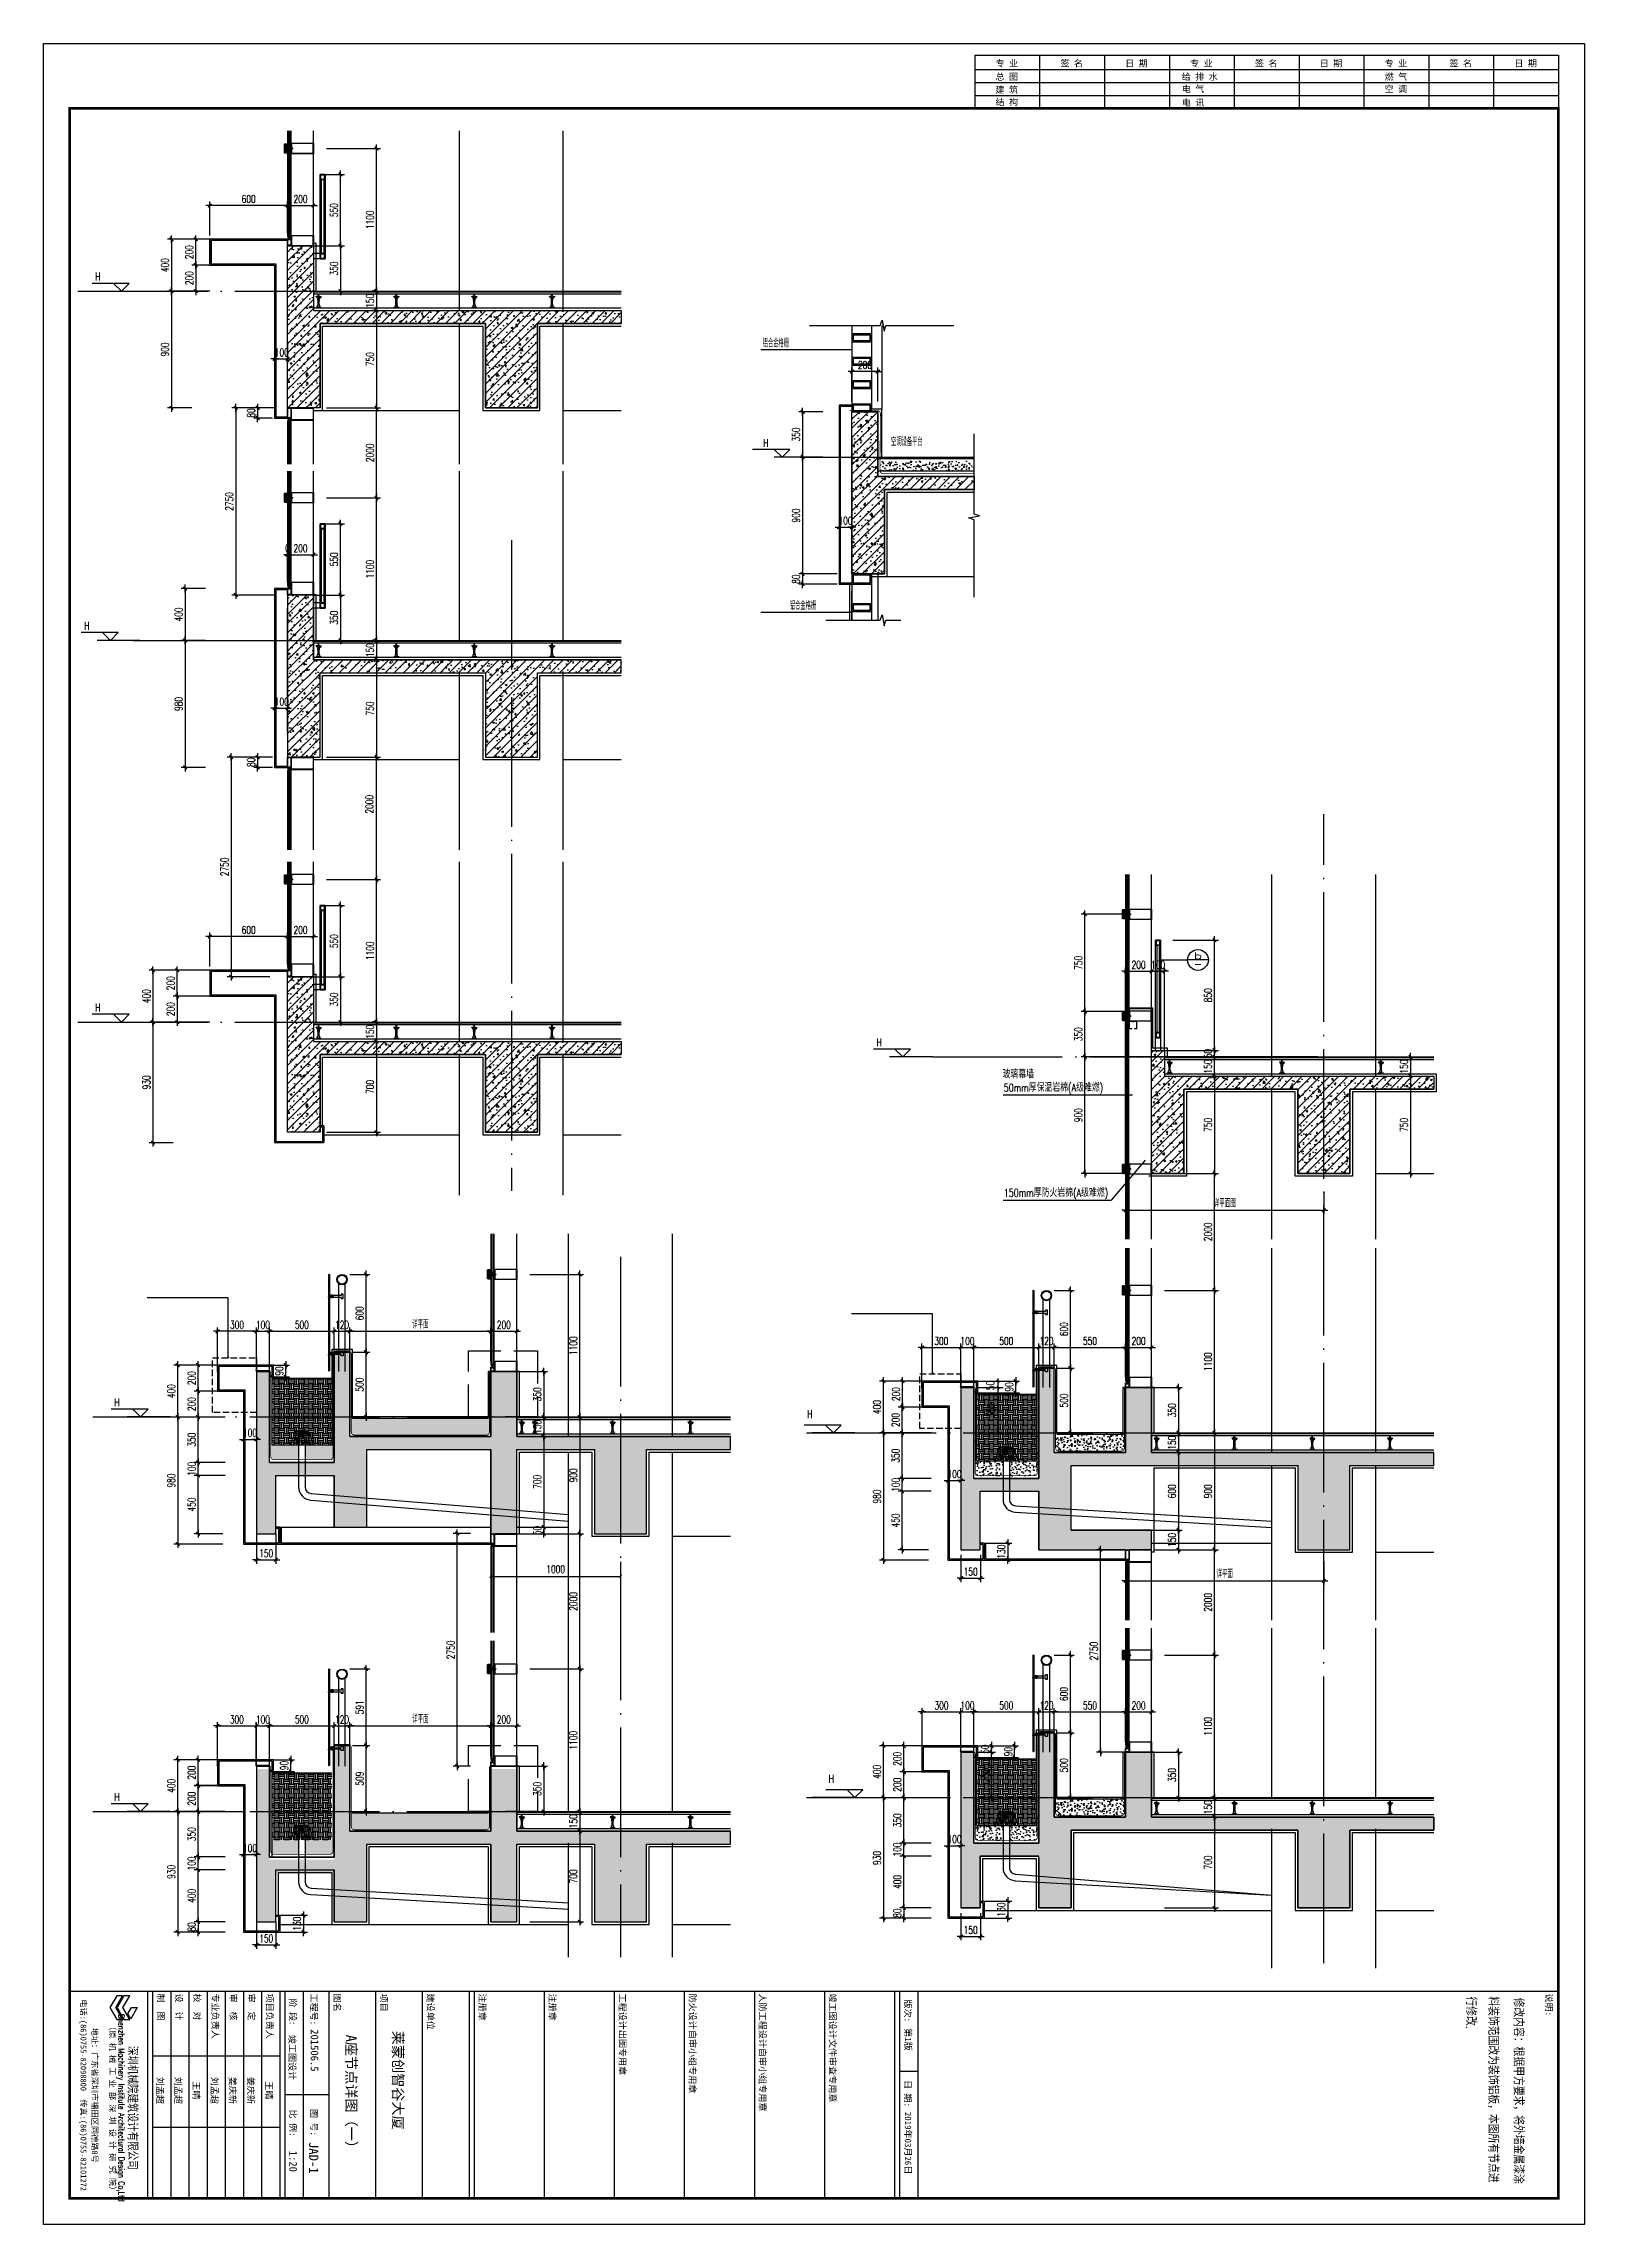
# Model space of a CAD drawing. Extents: x 1980812 to 2578970, y -669191 to 284498.
# Drawn here: x 2357116 to 2368996, y -408322 to -391502 of the extents above; entities that cross this region are included whole.
import ezdxf
from ezdxf.enums import TextEntityAlignment as Align

# ---------------------------------------------------------------- set-up
doc = ezdxf.new("R2010")
doc.units = 0
doc.header["$LTSCALE"] = 1000
doc.header["$MEASUREMENT"] = 0
for name, pattern in [('CENTER', [2, 1.25, -0.25, 0.25, -0.25]), ('DASH', [0.35, 0.25, -0.1]), ('DOTE', [2.42, 2, -0.2, 0.02, -0.2]), ('HIDDEN', [0.375, 0.25, -0.125]), ('HIDDEN2', [0.1875, 0.125, -0.0625])]:
    doc.linetypes.add(name, pattern=pattern)
for name, color, linetype in [('A-SECT-MBND-FINE', 252, 'Continuous'), ('A-SECT-MCUT', 1, 'Continuous'), ('A-SECT-MCUT-FINE', 137, 'Continuous'), ('DIM_ELEV', 3, 'Continuous'), ('DIM_IDEN', 3, 'Continuous'), ('DIM_LEAD', 3, 'Continuous'), ('DIM_SYMB', 3, 'Continuous'), ('dote', 1, 'DOTE'), ('ELEV-4-RAIL', 251, 'Continuous'), ('SF', 1, 'Continuous'), ('STEEL', 3, 'Continuous'), ('TEXT', 7, 'Continuous'), ('TK', 1, 'Continuous'), ('WALL', 4, 'Continuous'), ('WINDOW', 2, 'Continuous'), ('保温板', 20, 'Continuous'), ('可见看线', 63, 'Continuous'), ('建筑辅助线', 231, 'Continuous'), ('柱墙填充', 181, 'Continuous'), ('栏杆', 143, 'Continuous'), ('看线', 66, 'Continuous'), ('详细标注', 231, 'Continuous'), ('铝板', 31, 'Continuous'), ('防水卷材', 6, 'DASH'), ('面层', 31, 'Continuous')]:
    doc.layers.add(name, color=color, linetype=linetype)
doc.layers.add('PROJECTION FAR 1', color=25, linetype='Continuous', lineweight=0)
doc.styles.add('_TCH_DIM', font='SIMPLEX', dxfattribs={"bigfont": 'GBCBIG'})
doc.styles.add('_TCH_DIM_T3', font='SIMPLEX', dxfattribs={"width": 0.705882, "bigfont": 'GBCBIG'})
doc.styles.add('_TCH_LABEL', font='COMPLEX', dxfattribs={"bigfont": 'GBCBIG'})
doc.styles.add('DIM_FONT', font='SIMPLEX', dxfattribs={"width": 0.7, "bigfont": 'GBCBIG'})
doc.styles.add('FSJ-SHX', font='txtw.shx', dxfattribs={"width": 0.75, "bigfont": 'hztxtw.shx'})
doc.styles.add('HEITI', font='simplex.shx', dxfattribs={"width": 0.6, "bigfont": 'hztxt.shx'})
doc.styles.add('HZTXTW', font='txtw.shx', dxfattribs={"width": 0.6, "bigfont": 'hztxtw.shx'})
doc.styles.add('ROMANS', font='simplex_.ttf', dxfattribs={"width": 0.8, "height": 500})
doc.styles.add('SONGTI', font='NSimSun.ttf', dxfattribs={"width": 1.1})
doc.dimstyles.new('_TCH_ARCH&&20', dxfattribs={"dimtxt": 59.5, "dimasz": 20, "dimexe": 40, "dimexo": 4, "dimgap": 25.25, "dimtad": 1, "dimdec": 0, "dimzin": 0, "dimdsep": 46, "dimtxsty": '_TCH_DIM_T3', "dimblk": 'ARCHTICK', "dimcen": 0.09, "dimclrt": 7, "dimazin": 2, "dimtfac": 1, "dimtdec": 0, "dimtix": 1, "dimtmove": 2, "dimatfit": 3, "dimfxl": 1, "dimtolj": 1, "dimtzin": 0, "dimarcsym": 0})
doc.dimstyles.new('DIMN20', dxfattribs={"dimscale": 0.2, "dimtxt": 300, "dimasz": 1, "dimexe": 150, "dimexo": 0, "dimgap": 100, "dimtad": 1, "dimdec": 0, "dimzin": 0, "dimdsep": 46, "dimtxsty": 'DIM_FONT', "dimblk1": '_DIMX', "dimblk2": '_DIMX', "dimsah": 1, "dimcen": 0.09, "dimclrd": 256, "dimclre": 256, "dimclrt": 7, "dimadec": 0, "dimazin": 0, "dimtfac": 1, "dimtdec": 0, "dimtix": 1, "dimtmove": 2, "dimatfit": 3, "dimldrblk": '_DIMX', "dimfxl": 150, "dimtolj": 1, "dimtzin": 0, "dimarcsym": 0})
doc.dimstyles.new('DIMN20$TCH&&20', dxfattribs={"dimscale": 0.2, "dimtxt": 300, "dimasz": 1, "dimexe": 150, "dimexo": 0, "dimgap": 100, "dimtad": 1, "dimdec": 0, "dimzin": 0, "dimdsep": 46, "dimtxsty": 'DIM_FONT', "dimblk1": '_DIMX', "dimblk2": '_DIMX', "dimsah": 1, "dimcen": 0.09, "dimclrd": 256, "dimclre": 256, "dimclrt": 7, "dimadec": 0, "dimazin": 0, "dimtfac": 1, "dimtdec": 0, "dimtix": 1, "dimtmove": 2, "dimatfit": 3, "dimldrblk": '_DIMX', "dimfxl": 150, "dimtolj": 1, "dimtzin": 0, "dimarcsym": 0})
pattern_1 = [(45, (2370704.01, -516673.085), (-35.35534, 35.35534), []), (50, (2370704.01, -516673.09), (143.45204, -12.55043), [15, -165]), (355, (2370704.01, -516673.09), (-27.75027, 150.43843), [12, -132]), (100.4514, (2370715.96, -516674.13), (115.70188, 137.88791), [12.74804, -140.22842]), (46.1842, (2370704.01, -516633.09), (213.4482, -33.1038), [22.5, -247.5]), (96.6356, (2370721.8, -516635.84), (186.93254, 194.82357), [19.12206, -210.3426]), (351.1842, (2370704, -516633.09), (186.9324, 194.8237), [18, -198]), (21, (2370724.01, -516643.09), (119.38141, -80.52378), [15, -165]), (326, (2370724.01, -516643.09), (48.66307, 145.03), [12, -132]), (71.4514, (2370733.96, -516649.8), (168.04453, 64.5061), [12.74804, -140.22842]), (37.5, (2370704.01, -516673.085), (2.43197, 66.57877), [0, -130.4, 0, -134, 0, -132.5]), (7.5, (2370704.01, -516673.085), (52.613907, 78.882342), [0, -76.4, 0, -127.4, 0, -50.5]), (327.5, (2370659.41, -516673.085), (106.764487, -4.510974), [0, -50, 0, -156, 0, -207]), (317.5, (2370639.41, -516673.09), (116.637234, 20.021), [0, -65, 0, -103.6, 0, -147])]

msp = doc.modelspace()

# ---------------------------------------------------------------- texts
at = {"layer": 'DIM_ELEV', "color": 7, "style": '_TCH_DIM', "width": 0.705882}
msp.add_text('H', height=59.5, dxfattribs=at).set_placement((2362664.6, -394611.3, 0))
at = {"layer": 'DIM_IDEN', "color": 7, "style": '_TCH_LABEL'}
for s, width, p, p2 in [('b', 1.640625, (2365984.6, -398563.5), (2366049, -398563.5)), ('-', 1.458333, (2365984.6, -398627.9), (2366049, -398627.9))]:
    msp.add_text(s, height=51.5, dxfattribs=dict(at, width=width)).set_placement(p, p2, align=Align.FIT)
at = {"layer": 'TEXT', "style": 'FSJ-SHX', "width": 0.75}
for p in [(2357533.6, -393298.6, 0), (2357449.2, -395992.5, 0), (2357533.6, -398936.5, 0), (2363558.6, -399204.2, 0), (2357681.1, -401982.1, 0), (2363023.5, -402072.6, 0), (2363189.9, -404885.4, 0), (2357681.1, -405025.9, 0)]:
    msp.add_text('H', height=60, dxfattribs=at).set_placement(p, align=Align.MIDDLE)
at = {"layer": 'TEXT', "style": 'FSJ-SHX'}
for s, width, p in [('铝合金格栅', 0.5, (2362660.8, -393844.1, 0)), ('空调设备平台', 0.5, (2363650.4, -394604, 0)), ('铝合金格栅', 0.5, (2362870.1, -395868.1, 0)), ('玻璃幕墙', 0.75, (2364509.8, -399482.2, 0)), ('50mm厚保温岩棉(A级难燃)', 0.75, (2364518.5, -399584.7, 0)), ('150mm厚防火岩棉(A级难燃)', 0.75, (2364518.5, -400395.9, 0))]:
    msp.add_text(s, height=60, dxfattribs=dict(at, width=width)).set_placement(p)
at = {"layer": 'TK', "style": 'SONGTI'}
for s, p in [('总 图', (2364455.7, -391782.6)), ('专 业', (2364455.7, -391679.1)), ('签 名', (2364955.7, -391679.1)), ('日 期', (2365455.7, -391679.1)), ('给 排 水', (2365891.4, -391782.6)), ('专 业', (2365955.7, -391679.1)), ('签 名', (2366455.7, -391679.1)), ('日 期', (2366955.7, -391679.1)), ('燃 气', (2367455.7, -391782.6)), ('专 业', (2367455.7, -391679.1)), ('签 名', (2367955.7, -391679.1)), ('日 期', (2368455.7, -391679.1)), ('建 筑', (2364455.7, -391882.6)), ('电 气', (2365891.4, -391877.4)), ('空 调', (2367455.7, -391877.4)), ('结 构', (2364455.7, -391977.4)), ('电 讯', (2365891.4, -391982.6))]:
    msp.add_text(s, height=50, dxfattribs=at).set_placement(p)
at = {"layer": 'TK'}
for s, height, style, p in [('电话:(86)0755-82098800  传真:(86)0755-82101272', 45.125, 'SONGTI', (2357400.8, -407325.5)), ('地址：广东省深圳市福田区同德路8号', 45.125, 'SONGTI', (2357488, -407325.5)), ('（原 机 械 工 业 部 深 圳 设 计 研 究 院）', 45.6, 'SONGTI', (2357624.6, -407426.4)), ('深圳机械院建筑设计有限公司', 70, 'HEITI', (2357763.6, -407422.9))]:
    msp.add_text(s, height=height, rotation=270, dxfattribs=dict(at, style=style)).set_placement(p, align=Align.CENTER)
at = {"layer": 'TK', "style": 'SONGTI'}
for s, p in [('制  图', (2357994.3, -406541.5)), ('设  计', (2358134.3, -406541.5)), ('校  对', (2358274.3, -406541.5)), ('专业负责人', (2358414.3, -406541.5)), ('审  核', (2358554.3, -406541.5)), ('审  定', (2358694.3, -406541.5)), ('项目负责人', (2358834.3, -406541.5)), ('工程号:', (2359174.8, -406541.5)), ('图名', (2359354.3, -406541.5)), ('项目', (2359714.3, -406541.5)), ('建设单位', (2360074.3, -406541.5)), ('注册章', (2360474.3, -406541.5)), ('注册章', (2361014.3, -406541.5)), ('工程设计出图专用章', (2361554.3, -406541.5)), ('防火设计自审小组专用章', (2362094.3, -406541.5)), ('人防工程设计自审小组专用章', (2362634.3, -406541.5)), ('竣工图设计文件审查专用章', (2363174.3, -406541.5)), ('版次:', (2363754.3, -406587.6)), ('说明:', (2368697.7, -406541.5)), ('日 期:', (2363754.3, -407208.4)), ('比 例:', (2359014.3, -407436.6))]:
    msp.add_text(s, height=50, rotation=270, dxfattribs=at).set_placement(p)
for s, p in [('阶 段:', (2359037.3, -406683.9)), ('图 号:', (2359201.1, -407535.2))]:
    msp.add_text(s, height=50, rotation=270, dxfattribs=at).set_placement(p, align=Align.MIDDLE_CENTER)
at = {"layer": 'TK', "color": 4, "style": 'HZTXTW', "width": 0.7}
for s, p in [('行修改.', (2368083.3, -406563.4)), ('料装饰范围改为装饰铝板，本图所有节点进', (2368254.4, -406563.4)), ('修改内容：根据甲方要求，将外墙金属漆涂', (2368449.7, -406573.1))]:
    msp.add_text(s, height=80, rotation=270, dxfattribs=at).set_placement(p)
at = {"layer": 'TK', "style": 'HEITI', "width": 0.7}
msp.add_text('Shenzhen Machinery Institute Architectural Design Co,Ltd', height=45.8, rotation=270, dxfattribs=at).set_placement((2357692.7, -407422.9), align=Align.CENTER)
at = {"layer": 'TK', "color": 4, "style": 'SONGTI'}
for s, height, p in [('201506.5', 60, (2359175.4, -406816.7)), ('莱蒙创智谷大厦', 80, (2359809.2, -406828.4))]:
    msp.add_text(s, height=height, rotation=270, dxfattribs=at).set_placement(p)
for tag, text, height, p in [('竣工图设计', '施工图', 50, (2359034.3, -407034.7)), ('A座节点详图（一）', '图纸名称', 80, (2359490.1, -407323.2)), ('第1版', '版次', 50, (2363783.2, -406895.7)), ('刘孟超', '姓名', 50, (2358015, -407288.5)), ('刘孟超', '姓名', 50, (2358155, -407288.5)), ('刘孟超', '姓名', 50, (2358435, -407288.5)), ('姜庆新', '姓名', 50, (2358575, -407288.5)), ('姜庆新', '姓名', 50, (2358715, -407288.5)), ('王晴', '姓名', 50, (2358295, -407288.5)), ('王晴', '姓名', 50, (2358855, -407288.5)), ('2019年03月26日', '日期', 50, (2363783.2, -407695.2)), ('JAD-1', 'JS-01', 72, (2359198.7, -407808.1))]:
    msp.add_attdef(tag, text=text, height=height, rotation=270, dxfattribs=at).set_placement(p, align=Align.MIDDLE)
msp.add_attdef('1:20', text='1:100', height=60, rotation=270, dxfattribs=at).set_placement((2359010.1, -407917.8), align=Align.RIGHT)

# ---------------------------------------------------------------- blocks, each defined once
blk = doc.blocks.new('_DIMX')
blk.add_line((-150, 0), (150, 0))
at = {"const_width": 50}
blk.add_lwpolyline([(-70, -70), (70, 70)], dxfattribs=at)
blk = doc.blocks.new('*D2539')
at = {"layer": 'Defpoints', "color": 0, "transparency": 16777216}
for p in [(2359297, -397005, 0), (2359683, -397005), (2359297, -397949)]:
    blk.add_point(p, dxfattribs=at)
at = {"layer": '详细标注', "lineweight": -2, "transparency": 16777216}
for p, q in [((2359297, -397005), (2359713, -397005)), ((2359683, -397949), (2359683, -397005)), ((2359297, -397949), (2359713, -397949))]:
    blk.add_line(p, q, dxfattribs=at)
at = {"layer": '详细标注', "lineweight": -2, "transparency": 16777216, "xscale": 0.2, "yscale": 0.2, "zscale": 0.2}
for p, rotation in [((2359683, -397005), 90), ((2359683, -397949), 270)]:
    blk.add_blockref('_DIMX', p, dxfattribs=dict(at, rotation=rotation))
at = {"layer": '详细标注', "color": 7, "transparency": 16777216, "insert": (2359628, -397369), "char_height": 60, "attachment_point": 5, "rotation": 90, "style": 'DIM_FONT'}
blk.add_mtext('\\A1;2000', dxfattribs=at)
blk = doc.blocks.new('*D2540')
at = {"layer": 'Defpoints', "color": 0, "transparency": 16777216}
for p in [(2363735, -402218), (2363944, -402218, 0), (2363944, -402568)]:
    blk.add_point(p, dxfattribs=at)
at = {"layer": '详细标注', "lineweight": -2, "transparency": 16777216}
for p, q in [((2363944, -402218), (2363705, -402218)), ((2363735, -402568), (2363735, -402218)), ((2363944, -402568), (2363705, -402568))]:
    blk.add_line(p, q, dxfattribs=at)
at = {"layer": '详细标注', "lineweight": -2, "transparency": 16777216, "xscale": 0.2, "yscale": 0.2, "zscale": 0.2}
for p, rotation in [((2363735, -402218), 90), ((2363735, -402568), 270)]:
    blk.add_blockref('_DIMX', p, dxfattribs=dict(at, rotation=rotation))
at = {"layer": '详细标注', "color": 7, "transparency": 16777216, "insert": (2363685, -402393), "char_height": 60, "attachment_point": 5, "rotation": 90, "style": 'DIM_FONT'}
blk.add_mtext('\\A1;350', dxfattribs=at)
blk = doc.blocks.new('*D2541')
at = {"layer": 'Defpoints', "color": 0, "transparency": 16777216}
for p in [(2365758, -403118, 0), (2366144, -403118), (2365758, -403931)]:
    blk.add_point(p, dxfattribs=at)
at = {"layer": '详细标注', "lineweight": -2, "transparency": 16777216}
for p, q in [((2365758, -403118), (2366174, -403118)), ((2366144, -403930), (2366144, -403118)), ((2365758, -403931), (2366174, -403931))]:
    blk.add_line(p, q, dxfattribs=at)
at = {"layer": '详细标注', "lineweight": -2, "transparency": 16777216, "xscale": 0.2, "yscale": 0.2, "zscale": 0.2}
for p, rotation in [((2366144, -403118), 90), ((2366144, -403931), 270)]:
    blk.add_blockref('_DIMX', p, dxfattribs=dict(at, rotation=rotation))
at = {"layer": '详细标注', "color": 7, "transparency": 16777216, "insert": (2366094, -403524), "char_height": 60, "attachment_point": 5, "rotation": 90, "style": 'DIM_FONT'}
blk.add_mtext('\\A1;2000', dxfattribs=at)
blk = doc.blocks.new('M5x45_Pan')
at = {"color": 8, "linetype": 'HIDDEN'}
for p, q in [((0, 2), (45, 2)), ((44, -3), (44, 2)), ((0, -2), (45, -2))]:
    blk.add_line(p, q, dxfattribs=at)
at = {"color": 0, "linetype": 'ByBlock'}
blk.add_lwpolyline([(-1, -5), (0, -5), (0, 5), (-1, 5, 0.228537), (-2, 4, 0.349288), (-2, -4, 0.228537)], format="xyb", close=True, dxfattribs=at)
at = {"color": 8, "linetype": 'HIDDEN2'}
blk.add_lwpolyline([(-4, 1), (-2, 1), (-2, -1), (-4, -1)], dxfattribs=at)
at = {"color": 8, "linetype": 'ByBlock'}
blk.add_lwpolyline([(0, 2), (44, 2), (45, 2), (45, -2), (44, -3), (0, -3)], dxfattribs=at)
at = {"layer": 'TEXT', "color": 8, "linetype": 'CENTER'}
blk.add_line((48, 0), (-7, 0), dxfattribs=at)
at = {"layer": 'Defpoints', "color": 8, "style": 'ROMANS', "width": 0.8}
blk.add_text('M5x45', height=1, rotation=90, dxfattribs=at).set_placement((-1, 0), align=Align.MIDDLE)
blk = doc.blocks.new('*D2522')
at = {"layer": 'Defpoints', "color": 0, "transparency": 16777216}
for p in [(2363749, -405481), (2363959, -405481), (2363959, -405881)]:
    blk.add_point(p, dxfattribs=at)
at = {"layer": '详细标注', "lineweight": -2, "transparency": 16777216}
for p, q in [((2363959, -405481), (2363719, -405481)), ((2363749, -405880), (2363749, -405481)), ((2363959, -405881), (2363719, -405881))]:
    blk.add_line(p, q, dxfattribs=at)
at = {"layer": '详细标注', "lineweight": -2, "transparency": 16777216, "xscale": 0.2, "yscale": 0.2, "zscale": 0.2}
for p, rotation in [((2363749, -405481), 90), ((2363749, -405881), 270)]:
    blk.add_blockref('_DIMX', p, dxfattribs=dict(at, rotation=rotation))
at = {"layer": '详细标注', "color": 7, "transparency": 16777216, "insert": (2363699, -405681), "char_height": 60, "attachment_point": 5, "rotation": 90, "style": 'DIM_FONT'}
blk.add_mtext('\\A1;400', dxfattribs=at)
blk = doc.blocks.new('*D2523')
at = {"layer": 'Defpoints', "color": 0, "transparency": 16777216}
for p in [(2363749, -405381), (2363959, -405381, 0), (2363959, -405481)]:
    blk.add_point(p, dxfattribs=at)
at = {"layer": '详细标注', "lineweight": -2, "transparency": 16777216}
for p, q in [((2363959, -405381), (2363719, -405381)), ((2363959, -405481), (2363719, -405481)), ((2363749, -405380), (2363749, -405380)), ((2363749, -405481), (2363749, -405381)), ((2363749, -405481), (2363749, -405481))]:
    blk.add_line(p, q, dxfattribs=at)
at = {"layer": '详细标注', "lineweight": -2, "transparency": 16777216, "xscale": 0.2, "yscale": 0.2, "zscale": 0.2}
for p, rotation in [((2363749, -405381), 270), ((2363749, -405481), 90)]:
    blk.add_blockref('_DIMX', p, dxfattribs=dict(at, rotation=rotation))
at = {"layer": '详细标注', "color": 7, "transparency": 16777216, "insert": (2363699, -405431), "char_height": 60, "attachment_point": 5, "rotation": 90, "style": 'DIM_FONT'}
blk.add_mtext('\\A1;100', dxfattribs=at)
blk = doc.blocks.new('*D2524')
at = {"layer": 'Defpoints', "color": 0, "transparency": 16777216}
for p in [(2363749, -405031), (2363959, -405031, 0), (2363959, -405381)]:
    blk.add_point(p, dxfattribs=at)
at = {"layer": '详细标注', "lineweight": -2, "transparency": 16777216}
for p, q in [((2363959, -405031), (2363719, -405031)), ((2363749, -405380), (2363749, -405031)), ((2363959, -405381), (2363719, -405381))]:
    blk.add_line(p, q, dxfattribs=at)
at = {"layer": '详细标注', "lineweight": -2, "transparency": 16777216, "xscale": 0.2, "yscale": 0.2, "zscale": 0.2}
for p, rotation in [((2363749, -405031), 90), ((2363749, -405381), 270)]:
    blk.add_blockref('_DIMX', p, dxfattribs=dict(at, rotation=rotation))
at = {"layer": '详细标注', "color": 7, "transparency": 16777216, "insert": (2363699, -405206), "char_height": 60, "attachment_point": 5, "rotation": 90, "style": 'DIM_FONT'}
blk.add_mtext('\\A1;350', dxfattribs=at)
blk = doc.blocks.new('*D2525')
at = {"layer": 'Defpoints', "color": 0, "transparency": 16777216}
for p in [(2363592, -404631), (2363940, -404631, 0), (2363940, -405031)]:
    blk.add_point(p, dxfattribs=at)
at = {"layer": '详细标注', "lineweight": -2, "transparency": 16777216}
for p, q in [((2363940, -404631), (2363562, -404631)), ((2363592, -405030), (2363592, -404631)), ((2363940, -405031), (2363562, -405031))]:
    blk.add_line(p, q, dxfattribs=at)
at = {"layer": '详细标注', "lineweight": -2, "transparency": 16777216, "xscale": 0.2, "yscale": 0.2, "zscale": 0.2}
for p, rotation in [((2363592, -404631), 90), ((2363592, -405031), 270)]:
    blk.add_blockref('_DIMX', p, dxfattribs=dict(at, rotation=rotation))
at = {"layer": '详细标注', "color": 7, "transparency": 16777216, "insert": (2363542, -404831), "char_height": 60, "attachment_point": 5, "rotation": 90, "style": 'DIM_FONT'}
blk.add_mtext('\\A1;400', dxfattribs=at)
blk = doc.blocks.new('*D2526')
at = {"layer": 'Defpoints', "color": 0, "transparency": 16777216}
for p in [(2365758, -405181), (2365758, -405881, 0), (2366144, -405881)]:
    blk.add_point(p, dxfattribs=at)
at = {"layer": '详细标注', "lineweight": -2, "transparency": 16777216}
for p, q in [((2365758, -405181), (2366174, -405181)), ((2366144, -405181), (2366144, -405880)), ((2365758, -405881), (2366174, -405881))]:
    blk.add_line(p, q, dxfattribs=at)
at = {"layer": '详细标注', "lineweight": -2, "transparency": 16777216, "xscale": 0.2, "yscale": 0.2, "zscale": 0.2}
for p, rotation in [((2366144, -405181), 90), ((2366144, -405881), 270)]:
    blk.add_blockref('_DIMX', p, dxfattribs=dict(at, rotation=rotation))
at = {"layer": '详细标注', "color": 7, "transparency": 16777216, "insert": (2366094, -405531), "char_height": 60, "attachment_point": 5, "rotation": 90, "style": 'DIM_FONT'}
blk.add_mtext('\\A1;700', dxfattribs=at)
blk = doc.blocks.new('*D2729')
at = {"layer": 'Defpoints', "color": 0, "transparency": 16777216}
for p in [(2364929, -404531), (2365033, -404531), (2364929, -405031, 0)]:
    blk.add_point(p, dxfattribs=at)
at = {"layer": '详细标注', "lineweight": -2, "transparency": 16777216}
for p, q in [((2364929, -404531), (2365063, -404531)), ((2365033, -405030), (2365033, -404531)), ((2364929, -405031), (2365063, -405031))]:
    blk.add_line(p, q, dxfattribs=at)
at = {"layer": '详细标注', "lineweight": -2, "transparency": 16777216, "xscale": 0.2, "yscale": 0.2, "zscale": 0.2}
for p, rotation in [((2365033, -404531), 90), ((2365033, -405031), 270)]:
    blk.add_blockref('_DIMX', p, dxfattribs=dict(at, rotation=rotation))
at = {"layer": '详细标注', "color": 7, "transparency": 16777216, "insert": (2364983, -404781), "char_height": 60, "attachment_point": 5, "rotation": 90, "style": 'DIM_FONT'}
blk.add_mtext('\\A1;500', dxfattribs=at)
blk = doc.blocks.new('*D2527')
at = {"layer": 'Defpoints', "color": 0, "transparency": 16777216}
for p in [(2364909, -403931), (2365033, -403931), (2364929, -404531)]:
    blk.add_point(p, dxfattribs=at)
at = {"layer": '详细标注', "lineweight": -2, "transparency": 16777216}
for p, q in [((2364909, -403931), (2365063, -403931)), ((2365033, -404530), (2365033, -403931)), ((2364929, -404531), (2365063, -404531))]:
    blk.add_line(p, q, dxfattribs=at)
at = {"layer": '详细标注', "lineweight": -2, "transparency": 16777216, "xscale": 0.2, "yscale": 0.2, "zscale": 0.2}
for p, rotation in [((2365033, -403931), 90), ((2365033, -404531), 270)]:
    blk.add_blockref('_DIMX', p, dxfattribs=dict(at, rotation=rotation))
at = {"layer": '详细标注', "color": 7, "transparency": 16777216, "insert": (2364983, -404231), "char_height": 60, "attachment_point": 5, "rotation": 90, "style": 'DIM_FONT'}
blk.add_mtext('\\A1;600', dxfattribs=at)
blk = doc.blocks.new('*D2528')
at = {"layer": 'Defpoints', "color": 0, "transparency": 16777216}
for p in [(2363940, -405031), (2363592, -405961), (2363940, -405961)]:
    blk.add_point(p, dxfattribs=at)
at = {"layer": '详细标注', "lineweight": -2, "transparency": 16777216}
for p, q in [((2363940, -405031), (2363562, -405031)), ((2363592, -405031), (2363592, -405960)), ((2363940, -405961), (2363562, -405961))]:
    blk.add_line(p, q, dxfattribs=at)
at = {"layer": '详细标注', "lineweight": -2, "transparency": 16777216, "xscale": 0.2, "yscale": 0.2, "zscale": 0.2}
for p, rotation in [((2363592, -405031), 90), ((2363592, -405961), 270)]:
    blk.add_blockref('_DIMX', p, dxfattribs=dict(at, rotation=rotation))
at = {"layer": '详细标注', "color": 7, "transparency": 16777216, "insert": (2363542, -405496), "char_height": 60, "attachment_point": 5, "rotation": 90, "style": 'DIM_FONT'}
blk.add_mtext('\\A1;930', dxfattribs=at)
blk = doc.blocks.new('A$C573D0ACE')
at = {"layer": '建筑辅助线'}
for p, q in [((-40, 89), (-40, 90)), ((-29, 89), (-40, 89)), ((-40, 89), (-29, 76)), ((-28, 6), (-40, 3)), ((-40, 0), (-40, 3)), ((0, 3), (-40, 3)), ((-11, 89), (-29, 89)), ((-29, 88), (-29, 89)), ((-11, 88), (-29, 88)), ((-29, 76), (-26, 72)), ((-26, 65), (-28, 88)), ((-28, 6), (-28, 21)), ((-12, 21), (-28, 21)), ((-12, 6), (-28, 6)), ((-14, 65), (-26, 65)), ((-26, 58), (-26, 65)), ((-14, 58), (-26, 58)), ((-24, 21), (-24, 58)), ((-16, 25), (-24, 26)), ((-16, 24), (-24, 25)), ((-16, 23), (-24, 24)), ((-16, 22), (-24, 23)), ((-16, 21), (-24, 22)), ((-22, 90), (-22, 105)), ((-18, 105), (-22, 105)), ((-22, 58), (-22, 65)), ((-21, 72), (-21, 88)), ((-20, 72), (-21, 72)), ((-20, 105), (-20, 110)), ((-20, 72), (-20, 88)), ((-18, 90), (-18, 105)), ((-18, 58), (-18, 65)), ((-16, 21), (-16, 58)), ((-14, 65), (-12, 88)), ((-11, 76), (-14, 72)), ((-14, 58), (-14, 65)), ((-12, 6), (-12, 21)), ((0, 3), (-12, 6)), ((-11, 88), (-11, 89)), ((-11, 89), (0, 89)), ((0, 89), (-11, 76)), ((0, 89), (0, 90)), ((0, 0), (0, 3))]:
    blk.add_line(p, q, dxfattribs=at)
blk = doc.blocks.new('*D2529')
at = {"layer": 'Defpoints', "color": 0, "transparency": 16777216}
for p in [(2365758, -403931), (2366144, -403931), (2365758, -405031)]:
    blk.add_point(p, dxfattribs=at)
at = {"layer": '详细标注', "lineweight": -2, "transparency": 16777216}
for p, q in [((2365758, -403931), (2366174, -403931)), ((2366144, -405030), (2366144, -403931)), ((2365758, -405031), (2366174, -405031))]:
    blk.add_line(p, q, dxfattribs=at)
at = {"layer": '详细标注', "lineweight": -2, "transparency": 16777216, "xscale": 0.2, "yscale": 0.2, "zscale": 0.2}
for p, rotation in [((2366144, -403931), 90), ((2366144, -405031), 270)]:
    blk.add_blockref('_DIMX', p, dxfattribs=dict(at, rotation=rotation))
at = {"layer": '详细标注', "color": 7, "transparency": 16777216, "insert": (2366094, -404481), "char_height": 60, "attachment_point": 5, "rotation": 90, "style": 'DIM_FONT'}
blk.add_mtext('\\A1;1100', dxfattribs=at)
blk = doc.blocks.new('*D2730')
at = {"layer": 'Defpoints', "color": 0, "transparency": 16777216}
for p in [(2364289, -404370), (2364189, -404681), (2364289, -404681)]:
    blk.add_point(p, dxfattribs=at)
at = {"layer": '详细标注', "lineweight": -2, "transparency": 16777216}
for p, q in [((2364189, -404681), (2364189, -404340)), ((2364289, -404681), (2364289, -404340)), ((2364188, -404370), (2364188, -404370)), ((2364189, -404370), (2364289, -404370)), ((2364289, -404370), (2364289, -404370))]:
    blk.add_line(p, q, dxfattribs=at)
at = {"layer": '详细标注', "lineweight": -2, "transparency": 16777216, "xscale": 0.2, "yscale": 0.2, "zscale": 0.2}
blk.add_blockref('_DIMX', (2364189, -404370), dxfattribs=at)
at = {"layer": '详细标注', "lineweight": -2, "transparency": 16777216, "xscale": 0.2, "yscale": 0.2, "zscale": 0.2, "rotation": 180}
blk.add_blockref('_DIMX', (2364289, -404370), dxfattribs=at)
at = {"layer": '详细标注', "color": 7, "transparency": 16777216, "insert": (2364239, -404320), "char_height": 60, "attachment_point": 5, "style": 'DIM_FONT'}
blk.add_mtext('\\A1;100', dxfattribs=at)
blk = doc.blocks.new('*D2731')
at = {"layer": 'Defpoints', "color": 0, "transparency": 16777216}
for p in [(2364789, -404370), (2364289, -404681), (2364789, -404531)]:
    blk.add_point(p, dxfattribs=at)
at = {"layer": '详细标注', "lineweight": -2, "transparency": 16777216}
for p, q in [((2364289, -404681), (2364289, -404340)), ((2364789, -404531), (2364789, -404340)), ((2364289, -404370), (2364788, -404370))]:
    blk.add_line(p, q, dxfattribs=at)
at = {"layer": '详细标注', "lineweight": -2, "transparency": 16777216, "xscale": 0.2, "yscale": 0.2, "zscale": 0.2, "rotation": 180}
blk.add_blockref('_DIMX', (2364289, -404370), dxfattribs=at)
at = {"layer": '详细标注', "lineweight": -2, "transparency": 16777216, "xscale": 0.2, "yscale": 0.2, "zscale": 0.2}
blk.add_blockref('_DIMX', (2364789, -404370), dxfattribs=at)
at = {"layer": '详细标注', "color": 7, "transparency": 16777216, "insert": (2364539, -404320), "char_height": 60, "attachment_point": 5, "style": 'DIM_FONT'}
blk.add_mtext('\\A1;500', dxfattribs=at)
blk = doc.blocks.new('*D2732')
at = {"layer": 'Defpoints', "color": 0, "transparency": 16777216}
for p in [(2364909, -404370), (2364789, -404531), (2364909, -404531)]:
    blk.add_point(p, dxfattribs=at)
at = {"layer": '详细标注', "lineweight": -2, "transparency": 16777216}
for p, q in [((2364789, -404531), (2364789, -404340)), ((2364909, -404531), (2364909, -404340)), ((2364788, -404370), (2364788, -404370)), ((2364789, -404370), (2364909, -404370)), ((2364909, -404370), (2364909, -404370))]:
    blk.add_line(p, q, dxfattribs=at)
at = {"layer": '详细标注', "lineweight": -2, "transparency": 16777216, "xscale": 0.2, "yscale": 0.2, "zscale": 0.2}
blk.add_blockref('_DIMX', (2364789, -404370), dxfattribs=at)
at = {"layer": '详细标注', "lineweight": -2, "transparency": 16777216, "xscale": 0.2, "yscale": 0.2, "zscale": 0.2, "rotation": 180}
blk.add_blockref('_DIMX', (2364909, -404370), dxfattribs=at)
at = {"layer": '详细标注', "color": 7, "transparency": 16777216, "insert": (2364849, -404320), "char_height": 60, "attachment_point": 5, "style": 'DIM_FONT'}
blk.add_mtext('\\A1;120', dxfattribs=at)
blk = doc.blocks.new('*D2530')
at = {"layer": 'Defpoints', "color": 0, "transparency": 16777216}
for p in [(2365459, -404370), (2364909, -404531), (2365459, -404601, 0)]:
    blk.add_point(p, dxfattribs=at)
at = {"layer": '详细标注', "lineweight": -2, "transparency": 16777216}
for p, q in [((2364909, -404531), (2364909, -404340)), ((2365459, -404601), (2365459, -404340)), ((2364909, -404370), (2365458, -404370))]:
    blk.add_line(p, q, dxfattribs=at)
at = {"layer": '详细标注', "lineweight": -2, "transparency": 16777216, "xscale": 0.2, "yscale": 0.2, "zscale": 0.2, "rotation": 180}
blk.add_blockref('_DIMX', (2364909, -404370), dxfattribs=at)
at = {"layer": '详细标注', "lineweight": -2, "transparency": 16777216, "xscale": 0.2, "yscale": 0.2, "zscale": 0.2}
blk.add_blockref('_DIMX', (2365459, -404370), dxfattribs=at)
at = {"layer": '详细标注', "color": 7, "transparency": 16777216, "insert": (2365184, -404320), "char_height": 60, "attachment_point": 5, "style": 'DIM_FONT'}
blk.add_mtext('\\A1;550', dxfattribs=at)
blk = doc.blocks.new('*D2531')
at = {"layer": 'Defpoints', "color": 0, "transparency": 16777216}
for p in [(2365659, -404370), (2365459, -404601), (2365659, -404601, 0)]:
    blk.add_point(p, dxfattribs=at)
at = {"layer": '详细标注', "lineweight": -2, "transparency": 16777216}
for p, q in [((2365459, -404601), (2365459, -404340)), ((2365659, -404601), (2365659, -404340)), ((2365459, -404370), (2365658, -404370))]:
    blk.add_line(p, q, dxfattribs=at)
at = {"layer": '详细标注', "lineweight": -2, "transparency": 16777216, "xscale": 0.2, "yscale": 0.2, "zscale": 0.2, "rotation": 180}
blk.add_blockref('_DIMX', (2365459, -404370), dxfattribs=at)
at = {"layer": '详细标注', "lineweight": -2, "transparency": 16777216, "xscale": 0.2, "yscale": 0.2, "zscale": 0.2}
blk.add_blockref('_DIMX', (2365659, -404370), dxfattribs=at)
at = {"layer": '详细标注', "color": 7, "transparency": 16777216, "insert": (2365559, -404320), "char_height": 60, "attachment_point": 5, "style": 'DIM_FONT'}
blk.add_mtext('\\A1;200', dxfattribs=at)
blk = doc.blocks.new('*D2733')
at = {"layer": 'Defpoints', "color": 0, "transparency": 16777216}
for p in [(2365659, -404681, 0), (2365659, -405031, 0), (2365866, -405031)]:
    blk.add_point(p, dxfattribs=at)
at = {"layer": '详细标注', "lineweight": -2, "transparency": 16777216}
for p, q in [((2365659, -404681), (2365896, -404681)), ((2365866, -404681), (2365866, -405030)), ((2365659, -405031), (2365896, -405031))]:
    blk.add_line(p, q, dxfattribs=at)
at = {"layer": '详细标注', "lineweight": -2, "transparency": 16777216, "xscale": 0.2, "yscale": 0.2, "zscale": 0.2}
for p, rotation in [((2365866, -404681), 90), ((2365866, -405031), 270)]:
    blk.add_blockref('_DIMX', p, dxfattribs=dict(at, rotation=rotation))
at = {"layer": '详细标注', "color": 7, "transparency": 16777216, "insert": (2365816, -404856), "char_height": 60, "attachment_point": 5, "rotation": 90, "style": 'DIM_FONT'}
blk.add_mtext('\\A1;350', dxfattribs=at)
blk = doc.blocks.new('*D2532')
at = {"layer": 'Defpoints', "color": 0, "transparency": 16777216}
for p in [(2366144, -405030), (2366144, -405181), (2366144, -405181)]:
    blk.add_point(p, dxfattribs=at)
at = {"layer": '详细标注', "lineweight": -2, "transparency": 16777216}
for p, q in [((2366144, -405030), (2366114, -405030)), ((2366144, -405181), (2366114, -405181)), ((2366144, -405030), (2366144, -405180))]:
    blk.add_line(p, q, dxfattribs=at)
at = {"layer": '详细标注', "lineweight": -2, "transparency": 16777216, "xscale": 0.2, "yscale": 0.2, "zscale": 0.2}
for p, rotation in [((2366144, -405030), 90), ((2366144, -405181), 270)]:
    blk.add_blockref('_DIMX', p, dxfattribs=dict(at, rotation=rotation))
at = {"layer": '详细标注', "color": 7, "transparency": 16777216, "insert": (2366094, -405105), "char_height": 60, "attachment_point": 5, "rotation": 90, "style": 'DIM_FONT'}
blk.add_mtext('\\A1;150', dxfattribs=at)
blk = doc.blocks.new('*D2533')
at = {"layer": 'Defpoints', "color": 0, "transparency": 16777216}
for p in [(2363735, -402668), (2363959, -402668), (2363940, -403118)]:
    blk.add_point(p, dxfattribs=at)
at = {"layer": '详细标注', "lineweight": -2, "transparency": 16777216}
for p, q in [((2363959, -402668), (2363705, -402668)), ((2363735, -403118), (2363735, -402668)), ((2363940, -403118), (2363705, -403118))]:
    blk.add_line(p, q, dxfattribs=at)
at = {"layer": '详细标注', "lineweight": -2, "transparency": 16777216, "xscale": 0.2, "yscale": 0.2, "zscale": 0.2}
for p, rotation in [((2363735, -402668), 90), ((2363735, -403118), 270)]:
    blk.add_blockref('_DIMX', p, dxfattribs=dict(at, rotation=rotation))
at = {"layer": '详细标注', "color": 7, "transparency": 16777216, "insert": (2363685, -402893), "char_height": 60, "attachment_point": 5, "rotation": 90, "style": 'DIM_FONT'}
blk.add_mtext('\\A1;450', dxfattribs=at)
blk = doc.blocks.new('*D2534')
at = {"layer": 'Defpoints', "color": 0, "transparency": 16777216}
for p in [(2363735, -402568), (2363959, -402568, 0), (2363959, -402668)]:
    blk.add_point(p, dxfattribs=at)
at = {"layer": '详细标注', "lineweight": -2, "transparency": 16777216}
for p, q in [((2363959, -402568), (2363705, -402568)), ((2363959, -402668), (2363705, -402668)), ((2363735, -402568), (2363735, -402568)), ((2363735, -402668), (2363735, -402568)), ((2363735, -402668), (2363735, -402668))]:
    blk.add_line(p, q, dxfattribs=at)
at = {"layer": '详细标注', "lineweight": -2, "transparency": 16777216, "xscale": 0.2, "yscale": 0.2, "zscale": 0.2}
for p, rotation in [((2363735, -402568), 270), ((2363735, -402668), 90)]:
    blk.add_blockref('_DIMX', p, dxfattribs=dict(at, rotation=rotation))
at = {"layer": '详细标注', "color": 7, "transparency": 16777216, "insert": (2363685, -402618), "char_height": 60, "attachment_point": 5, "rotation": 90, "style": 'DIM_FONT'}
blk.add_mtext('\\A1;100', dxfattribs=at)
blk = doc.blocks.new('*D2535')
at = {"layer": 'Defpoints', "color": 0, "transparency": 16777216}
for p in [(2363592, -401818), (2363940, -401818), (2363940, -402218)]:
    blk.add_point(p, dxfattribs=at)
at = {"layer": '详细标注', "lineweight": -2, "transparency": 16777216}
for p, q in [((2363940, -401818), (2363562, -401818)), ((2363592, -402218), (2363592, -401818)), ((2363940, -402218), (2363562, -402218))]:
    blk.add_line(p, q, dxfattribs=at)
at = {"layer": '详细标注', "lineweight": -2, "transparency": 16777216, "xscale": 0.2, "yscale": 0.2, "zscale": 0.2}
for p, rotation in [((2363592, -401818), 90), ((2363592, -402218), 270)]:
    blk.add_blockref('_DIMX', p, dxfattribs=dict(at, rotation=rotation))
at = {"layer": '详细标注', "color": 7, "transparency": 16777216, "insert": (2363542, -402018), "char_height": 60, "attachment_point": 5, "rotation": 90, "style": 'DIM_FONT'}
blk.add_mtext('\\A1;400', dxfattribs=at)
blk = doc.blocks.new('*D2536')
at = {"layer": 'Defpoints', "color": 0, "transparency": 16777216}
for p in [(2365758, -402218), (2365758, -403118, 0), (2366144, -403118)]:
    blk.add_point(p, dxfattribs=at)
at = {"layer": '详细标注', "lineweight": -2, "transparency": 16777216}
for p, q in [((2365758, -402218), (2366174, -402218)), ((2366144, -402218), (2366144, -403118)), ((2365758, -403118), (2366174, -403118))]:
    blk.add_line(p, q, dxfattribs=at)
at = {"layer": '详细标注', "lineweight": -2, "transparency": 16777216, "xscale": 0.2, "yscale": 0.2, "zscale": 0.2}
for p, rotation in [((2366144, -402218), 90), ((2366144, -403118), 270)]:
    blk.add_blockref('_DIMX', p, dxfattribs=dict(at, rotation=rotation))
at = {"layer": '详细标注', "color": 7, "transparency": 16777216, "insert": (2366094, -402668), "char_height": 60, "attachment_point": 5, "rotation": 90, "style": 'DIM_FONT'}
blk.add_mtext('\\A1;900', dxfattribs=at)
blk = doc.blocks.new('*D2734')
at = {"layer": 'Defpoints', "color": 0, "transparency": 16777216}
for p in [(2364929, -401718), (2365033, -401718), (2364929, -402218, 0)]:
    blk.add_point(p, dxfattribs=at)
at = {"layer": '详细标注', "lineweight": -2, "transparency": 16777216}
for p, q in [((2364929, -401718), (2365063, -401718)), ((2365033, -402218), (2365033, -401718)), ((2364929, -402218), (2365063, -402218))]:
    blk.add_line(p, q, dxfattribs=at)
at = {"layer": '详细标注', "lineweight": -2, "transparency": 16777216, "xscale": 0.2, "yscale": 0.2, "zscale": 0.2}
for p, rotation in [((2365033, -401718), 90), ((2365033, -402218), 270)]:
    blk.add_blockref('_DIMX', p, dxfattribs=dict(at, rotation=rotation))
at = {"layer": '详细标注', "color": 7, "transparency": 16777216, "insert": (2364983, -401968), "char_height": 60, "attachment_point": 5, "rotation": 90, "style": 'DIM_FONT'}
blk.add_mtext('\\A1;500', dxfattribs=at)
blk = doc.blocks.new('*D2537')
at = {"layer": 'Defpoints', "color": 0, "transparency": 16777216}
for p in [(2364909, -401118), (2365033, -401118), (2364929, -401718)]:
    blk.add_point(p, dxfattribs=at)
at = {"layer": '详细标注', "lineweight": -2, "transparency": 16777216}
for p, q in [((2364909, -401118), (2365063, -401118)), ((2365033, -401718), (2365033, -401118)), ((2364929, -401718), (2365063, -401718))]:
    blk.add_line(p, q, dxfattribs=at)
at = {"layer": '详细标注', "lineweight": -2, "transparency": 16777216, "xscale": 0.2, "yscale": 0.2, "zscale": 0.2}
for p, rotation in [((2365033, -401118), 90), ((2365033, -401718), 270)]:
    blk.add_blockref('_DIMX', p, dxfattribs=dict(at, rotation=rotation))
at = {"layer": '详细标注', "color": 7, "transparency": 16777216, "insert": (2364983, -401418), "char_height": 60, "attachment_point": 5, "rotation": 90, "style": 'DIM_FONT'}
blk.add_mtext('\\A1;600', dxfattribs=at)
blk = doc.blocks.new('*D2538')
at = {"layer": 'Defpoints', "color": 0, "transparency": 16777216}
for p in [(2363940, -402218), (2363592, -403198), (2363940, -403198)]:
    blk.add_point(p, dxfattribs=at)
at = {"layer": '详细标注', "lineweight": -2, "transparency": 16777216}
for p, q in [((2363940, -402218), (2363562, -402218)), ((2363592, -402218), (2363592, -403197)), ((2363940, -403198), (2363562, -403198))]:
    blk.add_line(p, q, dxfattribs=at)
at = {"layer": '详细标注', "lineweight": -2, "transparency": 16777216, "xscale": 0.2, "yscale": 0.2, "zscale": 0.2}
for p, rotation in [((2363592, -402218), 90), ((2363592, -403198), 270)]:
    blk.add_blockref('_DIMX', p, dxfattribs=dict(at, rotation=rotation))
at = {"layer": '详细标注', "color": 7, "transparency": 16777216, "insert": (2363542, -402708), "char_height": 60, "attachment_point": 5, "rotation": 90, "style": 'DIM_FONT'}
blk.add_mtext('\\A1;980', dxfattribs=at)
blk = doc.blocks.new('*D2566')
at = {"layer": 'Defpoints', "color": 0, "transparency": 16777216}
for p in [(2365758, -401118), (2366144, -401118), (2365758, -402218)]:
    blk.add_point(p, dxfattribs=at)
at = {"layer": '详细标注', "lineweight": -2, "transparency": 16777216}
for p, q in [((2365758, -401118), (2366174, -401118)), ((2366144, -402218), (2366144, -401118)), ((2365758, -402218), (2366174, -402218))]:
    blk.add_line(p, q, dxfattribs=at)
at = {"layer": '详细标注', "lineweight": -2, "transparency": 16777216, "xscale": 0.2, "yscale": 0.2, "zscale": 0.2}
for p, rotation in [((2366144, -401118), 90), ((2366144, -402218), 270)]:
    blk.add_blockref('_DIMX', p, dxfattribs=dict(at, rotation=rotation))
at = {"layer": '详细标注', "color": 7, "transparency": 16777216, "insert": (2366094, -401668), "char_height": 60, "attachment_point": 5, "rotation": 90, "style": 'DIM_FONT'}
blk.add_mtext('\\A1;1100', dxfattribs=at)
blk = doc.blocks.new('*D2739')
at = {"layer": 'Defpoints', "color": 0, "transparency": 16777216}
for p in [(2364289, -401558), (2364189, -401868), (2364289, -401868)]:
    blk.add_point(p, dxfattribs=at)
at = {"layer": '详细标注', "lineweight": -2, "transparency": 16777216}
for p, q in [((2364188, -401558), (2364188, -401558)), ((2364189, -401868), (2364189, -401528)), ((2364189, -401558), (2364289, -401558)), ((2364289, -401868), (2364289, -401528)), ((2364289, -401558), (2364289, -401558))]:
    blk.add_line(p, q, dxfattribs=at)
at = {"layer": '详细标注', "lineweight": -2, "transparency": 16777216, "xscale": 0.2, "yscale": 0.2, "zscale": 0.2}
blk.add_blockref('_DIMX', (2364189, -401558), dxfattribs=at)
at = {"layer": '详细标注', "lineweight": -2, "transparency": 16777216, "xscale": 0.2, "yscale": 0.2, "zscale": 0.2, "rotation": 180}
blk.add_blockref('_DIMX', (2364289, -401558), dxfattribs=at)
at = {"layer": '详细标注', "color": 7, "transparency": 16777216, "insert": (2364239, -401508), "char_height": 60, "attachment_point": 5, "style": 'DIM_FONT'}
blk.add_mtext('\\A1;100', dxfattribs=at)
blk = doc.blocks.new('*D2740')
at = {"layer": 'Defpoints', "color": 0, "transparency": 16777216}
for p in [(2364789, -401558), (2364789, -401718), (2364289, -401868)]:
    blk.add_point(p, dxfattribs=at)
at = {"layer": '详细标注', "lineweight": -2, "transparency": 16777216}
for p, q in [((2364289, -401868), (2364289, -401528)), ((2364289, -401558), (2364788, -401558)), ((2364789, -401718), (2364789, -401528))]:
    blk.add_line(p, q, dxfattribs=at)
at = {"layer": '详细标注', "lineweight": -2, "transparency": 16777216, "xscale": 0.2, "yscale": 0.2, "zscale": 0.2, "rotation": 180}
blk.add_blockref('_DIMX', (2364289, -401558), dxfattribs=at)
at = {"layer": '详细标注', "lineweight": -2, "transparency": 16777216, "xscale": 0.2, "yscale": 0.2, "zscale": 0.2}
blk.add_blockref('_DIMX', (2364789, -401558), dxfattribs=at)
at = {"layer": '详细标注', "color": 7, "transparency": 16777216, "insert": (2364539, -401508), "char_height": 60, "attachment_point": 5, "style": 'DIM_FONT'}
blk.add_mtext('\\A1;500', dxfattribs=at)
blk = doc.blocks.new('*D2741')
at = {"layer": 'Defpoints', "color": 0, "transparency": 16777216}
for p in [(2364909, -401558), (2364789, -401718), (2364909, -401718)]:
    blk.add_point(p, dxfattribs=at)
at = {"layer": '详细标注', "lineweight": -2, "transparency": 16777216}
for p, q in [((2364788, -401558), (2364788, -401558)), ((2364789, -401718), (2364789, -401528)), ((2364789, -401558), (2364909, -401558)), ((2364909, -401718), (2364909, -401528)), ((2364909, -401558), (2364909, -401558))]:
    blk.add_line(p, q, dxfattribs=at)
at = {"layer": '详细标注', "lineweight": -2, "transparency": 16777216, "xscale": 0.2, "yscale": 0.2, "zscale": 0.2}
blk.add_blockref('_DIMX', (2364789, -401558), dxfattribs=at)
at = {"layer": '详细标注', "lineweight": -2, "transparency": 16777216, "xscale": 0.2, "yscale": 0.2, "zscale": 0.2, "rotation": 180}
blk.add_blockref('_DIMX', (2364909, -401558), dxfattribs=at)
at = {"layer": '详细标注', "color": 7, "transparency": 16777216, "insert": (2364849, -401508), "char_height": 60, "attachment_point": 5, "style": 'DIM_FONT'}
blk.add_mtext('\\A1;120', dxfattribs=at)
blk = doc.blocks.new('*D2567')
at = {"layer": 'Defpoints', "color": 0, "transparency": 16777216}
for p in [(2365459, -401558), (2364909, -401718), (2365459, -401788, 0)]:
    blk.add_point(p, dxfattribs=at)
at = {"layer": '详细标注', "lineweight": -2, "transparency": 16777216}
for p, q in [((2364909, -401718), (2364909, -401528)), ((2364909, -401558), (2365458, -401558)), ((2365459, -401788), (2365459, -401528))]:
    blk.add_line(p, q, dxfattribs=at)
at = {"layer": '详细标注', "lineweight": -2, "transparency": 16777216, "xscale": 0.2, "yscale": 0.2, "zscale": 0.2, "rotation": 180}
blk.add_blockref('_DIMX', (2364909, -401558), dxfattribs=at)
at = {"layer": '详细标注', "lineweight": -2, "transparency": 16777216, "xscale": 0.2, "yscale": 0.2, "zscale": 0.2}
blk.add_blockref('_DIMX', (2365459, -401558), dxfattribs=at)
at = {"layer": '详细标注', "color": 7, "transparency": 16777216, "insert": (2365184, -401508), "char_height": 60, "attachment_point": 5, "style": 'DIM_FONT'}
blk.add_mtext('\\A1;550', dxfattribs=at)
blk = doc.blocks.new('*D2568')
at = {"layer": 'Defpoints', "color": 0, "transparency": 16777216}
for p in [(2365659, -401558), (2365459, -401788), (2365659, -401788, 0)]:
    blk.add_point(p, dxfattribs=at)
at = {"layer": '详细标注', "lineweight": -2, "transparency": 16777216}
for p, q in [((2365459, -401788), (2365459, -401528)), ((2365459, -401558), (2365658, -401558)), ((2365659, -401788), (2365659, -401528))]:
    blk.add_line(p, q, dxfattribs=at)
at = {"layer": '详细标注', "lineweight": -2, "transparency": 16777216, "xscale": 0.2, "yscale": 0.2, "zscale": 0.2, "rotation": 180}
blk.add_blockref('_DIMX', (2365459, -401558), dxfattribs=at)
at = {"layer": '详细标注', "lineweight": -2, "transparency": 16777216, "xscale": 0.2, "yscale": 0.2, "zscale": 0.2}
blk.add_blockref('_DIMX', (2365659, -401558), dxfattribs=at)
at = {"layer": '详细标注', "color": 7, "transparency": 16777216, "insert": (2365559, -401508), "char_height": 60, "attachment_point": 5, "style": 'DIM_FONT'}
blk.add_mtext('\\A1;200', dxfattribs=at)
blk = doc.blocks.new('*D2742')
at = {"layer": 'Defpoints', "color": 0, "transparency": 16777216}
for p in [(2365659, -401868, 0), (2365659, -402218, 0), (2365866, -402218)]:
    blk.add_point(p, dxfattribs=at)
at = {"layer": '详细标注', "lineweight": -2, "transparency": 16777216}
for p, q in [((2365659, -401868), (2365896, -401868)), ((2365866, -401868), (2365866, -402218)), ((2365659, -402218), (2365896, -402218))]:
    blk.add_line(p, q, dxfattribs=at)
at = {"layer": '详细标注', "lineweight": -2, "transparency": 16777216, "xscale": 0.2, "yscale": 0.2, "zscale": 0.2}
for p, rotation in [((2365866, -401868), 90), ((2365866, -402218), 270)]:
    blk.add_blockref('_DIMX', p, dxfattribs=dict(at, rotation=rotation))
at = {"layer": '详细标注', "color": 7, "transparency": 16777216, "insert": (2365816, -402043), "char_height": 60, "attachment_point": 5, "rotation": 90, "style": 'DIM_FONT'}
blk.add_mtext('\\A1;350', dxfattribs=at)
blk = doc.blocks.new('*D2569')
at = {"layer": 'Defpoints', "color": 0, "transparency": 16777216}
for p in [(2359297, -393561), (2359297, -394311, 0), (2359683, -394311)]:
    blk.add_point(p, dxfattribs=at)
at = {"layer": '详细标注', "lineweight": -2, "transparency": 16777216}
for p, q in [((2359297, -393561), (2359713, -393561)), ((2359683, -393561), (2359683, -394311)), ((2359297, -394311), (2359713, -394311))]:
    blk.add_line(p, q, dxfattribs=at)
at = {"layer": '详细标注', "lineweight": -2, "transparency": 16777216, "xscale": 0.2, "yscale": 0.2, "zscale": 0.2}
for p, rotation in [((2359683, -393561), 90), ((2359683, -394311), 270)]:
    blk.add_blockref('_DIMX', p, dxfattribs=dict(at, rotation=rotation))
at = {"layer": '详细标注', "color": 7, "transparency": 16777216, "insert": (2359633, -393936), "char_height": 60, "attachment_point": 5, "rotation": 90, "style": 'DIM_FONT'}
blk.add_mtext('\\A1;750', dxfattribs=at)
blk = doc.blocks.new('*D2570')
at = {"layer": 'Defpoints', "color": 0, "transparency": 16777216}
for p in [(2359297, -392311), (2359683, -392311), (2359297, -393411)]:
    blk.add_point(p, dxfattribs=at)
at = {"layer": '详细标注', "lineweight": -2, "transparency": 16777216}
for p, q in [((2359297, -392311), (2359713, -392311)), ((2359683, -393411), (2359683, -392311)), ((2359297, -393411), (2359713, -393411))]:
    blk.add_line(p, q, dxfattribs=at)
at = {"layer": '详细标注', "lineweight": -2, "transparency": 16777216, "xscale": 0.2, "yscale": 0.2, "zscale": 0.2}
for p, rotation in [((2359683, -392311), 90), ((2359683, -393411), 270)]:
    blk.add_blockref('_DIMX', p, dxfattribs=dict(at, rotation=rotation))
at = {"layer": '详细标注', "color": 7, "transparency": 16777216, "insert": (2359633, -392861), "char_height": 60, "attachment_point": 5, "rotation": 90, "style": 'DIM_FONT'}
blk.add_mtext('\\A1;1100', dxfattribs=at)
blk = doc.blocks.new('*D2571')
at = {"layer": 'Defpoints', "color": 0, "transparency": 16777216}
for p in [(2359197, -392751), (2358997, -392962), (2359197, -392981, 0)]:
    blk.add_point(p, dxfattribs=at)
at = {"layer": '详细标注', "lineweight": -2, "transparency": 16777216}
for p, q in [((2358997, -392962), (2358997, -392721)), ((2359197, -392981), (2359197, -392721)), ((2358997, -392751), (2359197, -392751))]:
    blk.add_line(p, q, dxfattribs=at)
at = {"layer": '详细标注', "lineweight": -2, "transparency": 16777216, "xscale": 0.2, "yscale": 0.2, "zscale": 0.2, "rotation": 180}
blk.add_blockref('_DIMX', (2358997, -392751), dxfattribs=at)
at = {"layer": '详细标注', "lineweight": -2, "transparency": 16777216, "xscale": 0.2, "yscale": 0.2, "zscale": 0.2}
blk.add_blockref('_DIMX', (2359197, -392751), dxfattribs=at)
at = {"layer": '详细标注', "color": 7, "transparency": 16777216, "insert": (2359097, -392701), "char_height": 60, "attachment_point": 5, "style": 'DIM_FONT'}
blk.add_mtext('\\A1;200', dxfattribs=at)
blk = doc.blocks.new('*D2743')
at = {"layer": 'Defpoints', "color": 0, "transparency": 16777216}
for p in [(2359197, -393061, 0), (2359197, -393411, 0), (2359405, -393411)]:
    blk.add_point(p, dxfattribs=at)
at = {"layer": '详细标注', "lineweight": -2, "transparency": 16777216}
for p, q in [((2359197, -393061), (2359435, -393061)), ((2359405, -393061), (2359405, -393411)), ((2359197, -393411), (2359435, -393411))]:
    blk.add_line(p, q, dxfattribs=at)
at = {"layer": '详细标注', "lineweight": -2, "transparency": 16777216, "xscale": 0.2, "yscale": 0.2, "zscale": 0.2}
for p, rotation in [((2359405, -393061), 90), ((2359405, -393411), 270)]:
    blk.add_blockref('_DIMX', p, dxfattribs=dict(at, rotation=rotation))
at = {"layer": '详细标注', "color": 7, "transparency": 16777216, "insert": (2359355, -393236), "char_height": 60, "attachment_point": 5, "rotation": 90, "style": 'DIM_FONT'}
blk.add_mtext('\\A1;350', dxfattribs=at)
blk = doc.blocks.new('*D2572')
at = {"layer": 'Defpoints', "color": 0, "transparency": 16777216}
for p in [(2359683, -393410), (2359683, -393561), (2359683, -393561)]:
    blk.add_point(p, dxfattribs=at)
at = {"layer": '详细标注', "lineweight": -2, "transparency": 16777216}
for p, q in [((2359683, -393410), (2359653, -393410)), ((2359683, -393411), (2359683, -393561)), ((2359683, -393561), (2359653, -393561))]:
    blk.add_line(p, q, dxfattribs=at)
at = {"layer": '详细标注', "lineweight": -2, "transparency": 16777216, "xscale": 0.2, "yscale": 0.2, "zscale": 0.2}
for p, rotation in [((2359683, -393410), 90), ((2359683, -393561), 270)]:
    blk.add_blockref('_DIMX', p, dxfattribs=dict(at, rotation=rotation))
at = {"layer": '详细标注', "color": 7, "transparency": 16777216, "insert": (2359633, -393486), "char_height": 60, "attachment_point": 5, "rotation": 90, "style": 'DIM_FONT'}
blk.add_mtext('\\A1;150', dxfattribs=at)
blk = doc.blocks.new('*D2573')
at = {"layer": 'Defpoints', "color": 0, "transparency": 16777216}
for p in [(2358289, -393011), (2358397, -393011), (2358397, -393211)]:
    blk.add_point(p, dxfattribs=at)
at = {"layer": '详细标注', "lineweight": -2, "transparency": 16777216}
for p, q in [((2358397, -393011), (2358259, -393011)), ((2358289, -393211), (2358289, -393011)), ((2358397, -393211), (2358259, -393211))]:
    blk.add_line(p, q, dxfattribs=at)
at = {"layer": '详细标注', "lineweight": -2, "transparency": 16777216, "xscale": 0.2, "yscale": 0.2, "zscale": 0.2}
for p, rotation in [((2358289, -393011), 90), ((2358289, -393211), 270)]:
    blk.add_blockref('_DIMX', p, dxfattribs=dict(at, rotation=rotation))
at = {"layer": '详细标注', "color": 7, "transparency": 16777216, "insert": (2358239, -393111), "char_height": 60, "attachment_point": 5, "rotation": 90, "style": 'DIM_FONT'}
blk.add_mtext('\\A1;200', dxfattribs=at)
blk = doc.blocks.new('*D2574')
at = {"layer": 'Defpoints', "color": 0, "transparency": 16777216}
for p in [(2358397, -393211), (2358289, -393411), (2358397, -393411)]:
    blk.add_point(p, dxfattribs=at)
at = {"layer": '详细标注', "lineweight": -2, "transparency": 16777216}
for p, q in [((2358397, -393211), (2358259, -393211)), ((2358289, -393211), (2358289, -393411)), ((2358397, -393411), (2358259, -393411))]:
    blk.add_line(p, q, dxfattribs=at)
at = {"layer": '详细标注', "lineweight": -2, "transparency": 16777216, "xscale": 0.2, "yscale": 0.2, "zscale": 0.2}
for p, rotation in [((2358289, -393211), 90), ((2358289, -393411), 270)]:
    blk.add_blockref('_DIMX', p, dxfattribs=dict(at, rotation=rotation))
at = {"layer": '详细标注', "color": 7, "transparency": 16777216, "insert": (2358239, -393311), "char_height": 60, "attachment_point": 5, "rotation": 90, "style": 'DIM_FONT'}
blk.add_mtext('\\A1;200', dxfattribs=at)
blk = doc.blocks.new('*D2575')
at = {"layer": 'Defpoints', "color": 0, "transparency": 16777216}
for p in [(2358259, -393011), (2358102, -393411), (2358259, -393411)]:
    blk.add_point(p, dxfattribs=at)
at = {"layer": '详细标注', "lineweight": -2, "transparency": 16777216}
for p, q in [((2358259, -393011), (2358072, -393011)), ((2358102, -393011), (2358102, -393411)), ((2358259, -393411), (2358072, -393411))]:
    blk.add_line(p, q, dxfattribs=at)
at = {"layer": '详细标注', "lineweight": -2, "transparency": 16777216, "xscale": 0.2, "yscale": 0.2, "zscale": 0.2}
for p, rotation in [((2358102, -393011), 90), ((2358102, -393411), 270)]:
    blk.add_blockref('_DIMX', p, dxfattribs=dict(at, rotation=rotation))
at = {"layer": '详细标注', "color": 7, "transparency": 16777216, "insert": (2358052, -393211), "char_height": 60, "attachment_point": 5, "rotation": 90, "style": 'DIM_FONT'}
blk.add_mtext('\\A1;400', dxfattribs=at)
blk = doc.blocks.new('*D2576')
at = {"layer": 'Defpoints', "color": 0, "transparency": 16777216}
for p in [(2358259, -393411), (2358102, -394311), (2358259, -394311)]:
    blk.add_point(p, dxfattribs=at)
at = {"layer": '详细标注', "lineweight": -2, "transparency": 16777216}
for p, q in [((2358259, -393411), (2358072, -393411)), ((2358102, -393411), (2358102, -394311)), ((2358259, -394311), (2358072, -394311))]:
    blk.add_line(p, q, dxfattribs=at)
at = {"layer": '详细标注', "lineweight": -2, "transparency": 16777216, "xscale": 0.2, "yscale": 0.2, "zscale": 0.2}
for p, rotation in [((2358102, -393411), 90), ((2358102, -394311), 270)]:
    blk.add_blockref('_DIMX', p, dxfattribs=dict(at, rotation=rotation))
at = {"layer": '详细标注', "color": 7, "transparency": 16777216, "insert": (2358052, -393861), "char_height": 60, "attachment_point": 5, "rotation": 90, "style": 'DIM_FONT'}
blk.add_mtext('\\A1;900', dxfattribs=at)
blk = doc.blocks.new('*D2577')
at = {"layer": 'Defpoints', "color": 0, "transparency": 16777216}
for p in [(2358397, -392751), (2358397, -392981), (2358997, -392962)]:
    blk.add_point(p, dxfattribs=at)
at = {"layer": '详细标注', "lineweight": -2, "transparency": 16777216}
for p, q in [((2358397, -392981), (2358397, -392721)), ((2358997, -392962), (2358997, -392721)), ((2358997, -392751), (2358397, -392751))]:
    blk.add_line(p, q, dxfattribs=at)
at = {"layer": '详细标注', "lineweight": -2, "transparency": 16777216, "xscale": 0.2, "yscale": 0.2, "zscale": 0.2, "rotation": 180}
blk.add_blockref('_DIMX', (2358397, -392751), dxfattribs=at)
at = {"layer": '详细标注', "lineweight": -2, "transparency": 16777216, "xscale": 0.2, "yscale": 0.2, "zscale": 0.2}
blk.add_blockref('_DIMX', (2358997, -392751), dxfattribs=at)
at = {"layer": '详细标注', "color": 7, "transparency": 16777216, "insert": (2358697, -392701), "char_height": 60, "attachment_point": 5, "style": 'DIM_FONT'}
blk.add_mtext('\\A1;600', dxfattribs=at)
blk = doc.blocks.new('*D2500')
at = {"layer": 'Defpoints', "color": 0, "transparency": 16777216}
for p in [(2359297, -396255), (2359297, -397005, 0), (2359683, -397005)]:
    blk.add_point(p, dxfattribs=at)
at = {"layer": '详细标注', "lineweight": -2, "transparency": 16777216}
for p, q in [((2359297, -396255), (2359713, -396255)), ((2359683, -396255), (2359683, -397005)), ((2359297, -397005), (2359713, -397005))]:
    blk.add_line(p, q, dxfattribs=at)
at = {"layer": '详细标注', "lineweight": -2, "transparency": 16777216, "xscale": 0.2, "yscale": 0.2, "zscale": 0.2}
for p, rotation in [((2359683, -396255), 90), ((2359683, -397005), 270)]:
    blk.add_blockref('_DIMX', p, dxfattribs=dict(at, rotation=rotation))
at = {"layer": '详细标注', "color": 7, "transparency": 16777216, "insert": (2359633, -396630), "char_height": 60, "attachment_point": 5, "rotation": 90, "style": 'DIM_FONT'}
blk.add_mtext('\\A1;750', dxfattribs=at)
blk = doc.blocks.new('*D2501')
at = {"layer": 'Defpoints', "color": 0, "transparency": 16777216}
for p in [(2359297, -395005), (2359683, -395005), (2359297, -396105)]:
    blk.add_point(p, dxfattribs=at)
at = {"layer": '详细标注', "lineweight": -2, "transparency": 16777216}
for p, q in [((2359297, -395005), (2359713, -395005)), ((2359683, -396105), (2359683, -395005)), ((2359297, -396105), (2359713, -396105))]:
    blk.add_line(p, q, dxfattribs=at)
at = {"layer": '详细标注', "lineweight": -2, "transparency": 16777216, "xscale": 0.2, "yscale": 0.2, "zscale": 0.2}
for p, rotation in [((2359683, -395005), 90), ((2359683, -396105), 270)]:
    blk.add_blockref('_DIMX', p, dxfattribs=dict(at, rotation=rotation))
at = {"layer": '详细标注', "color": 7, "transparency": 16777216, "insert": (2359633, -395555), "char_height": 60, "attachment_point": 5, "rotation": 90, "style": 'DIM_FONT'}
blk.add_mtext('\\A1;1100', dxfattribs=at)
blk = doc.blocks.new('*D2502')
at = {"layer": 'Defpoints', "color": 0, "transparency": 16777216}
for p in [(2359197, -395444), (2358997, -395656, 0), (2359197, -395656, 0)]:
    blk.add_point(p, dxfattribs=at)
at = {"layer": '详细标注', "lineweight": -2, "transparency": 16777216}
for p, q in [((2358997, -395656), (2358997, -395414)), ((2359197, -395656), (2359197, -395414)), ((2358997, -395444), (2359197, -395444))]:
    blk.add_line(p, q, dxfattribs=at)
at = {"layer": '详细标注', "lineweight": -2, "transparency": 16777216, "xscale": 0.2, "yscale": 0.2, "zscale": 0.2, "rotation": 180}
blk.add_blockref('_DIMX', (2358997, -395444), dxfattribs=at)
at = {"layer": '详细标注', "lineweight": -2, "transparency": 16777216, "xscale": 0.2, "yscale": 0.2, "zscale": 0.2}
blk.add_blockref('_DIMX', (2359197, -395444), dxfattribs=at)
at = {"layer": '详细标注', "color": 7, "transparency": 16777216, "insert": (2359097, -395394), "char_height": 60, "attachment_point": 5, "style": 'DIM_FONT'}
blk.add_mtext('\\A1;200', dxfattribs=at)
blk = doc.blocks.new('*D2723')
at = {"layer": 'Defpoints', "color": 0, "transparency": 16777216}
for p in [(2359197, -395755, 0), (2359197, -396105, 0), (2359405, -396105)]:
    blk.add_point(p, dxfattribs=at)
at = {"layer": '详细标注', "lineweight": -2, "transparency": 16777216}
for p, q in [((2359197, -395755), (2359435, -395755)), ((2359405, -395755), (2359405, -396105)), ((2359197, -396105), (2359435, -396105))]:
    blk.add_line(p, q, dxfattribs=at)
at = {"layer": '详细标注', "lineweight": -2, "transparency": 16777216, "xscale": 0.2, "yscale": 0.2, "zscale": 0.2}
for p, rotation in [((2359405, -395755), 90), ((2359405, -396105), 270)]:
    blk.add_blockref('_DIMX', p, dxfattribs=dict(at, rotation=rotation))
at = {"layer": '详细标注', "color": 7, "transparency": 16777216, "insert": (2359355, -395930), "char_height": 60, "attachment_point": 5, "rotation": 90, "style": 'DIM_FONT'}
blk.add_mtext('\\A1;350', dxfattribs=at)
blk = doc.blocks.new('*D2503')
at = {"layer": 'Defpoints', "color": 0, "transparency": 16777216}
for p in [(2359683, -396104), (2359683, -396255), (2359683, -396255)]:
    blk.add_point(p, dxfattribs=at)
at = {"layer": '详细标注', "lineweight": -2, "transparency": 16777216}
for p, q in [((2359683, -396104), (2359653, -396104)), ((2359683, -396105), (2359683, -396255)), ((2359683, -396255), (2359653, -396255))]:
    blk.add_line(p, q, dxfattribs=at)
at = {"layer": '详细标注', "lineweight": -2, "transparency": 16777216, "xscale": 0.2, "yscale": 0.2, "zscale": 0.2}
for p, rotation in [((2359683, -396104), 90), ((2359683, -396255), 270)]:
    blk.add_blockref('_DIMX', p, dxfattribs=dict(at, rotation=rotation))
at = {"layer": '详细标注', "color": 7, "transparency": 16777216, "insert": (2359633, -396180), "char_height": 60, "attachment_point": 5, "rotation": 90, "style": 'DIM_FONT'}
blk.add_mtext('\\A1;150', dxfattribs=at)
blk = doc.blocks.new('*D2504')
at = {"layer": 'Defpoints', "color": 0, "transparency": 16777216}
for p in [(2358364, -395705), (2358207, -396105), (2358364, -396105)]:
    blk.add_point(p, dxfattribs=at)
at = {"layer": '详细标注', "lineweight": -2, "transparency": 16777216}
for p, q in [((2358364, -395705), (2358177, -395705)), ((2358207, -395705), (2358207, -396105)), ((2358364, -396105), (2358177, -396105))]:
    blk.add_line(p, q, dxfattribs=at)
at = {"layer": '详细标注', "lineweight": -2, "transparency": 16777216, "xscale": 0.2, "yscale": 0.2, "zscale": 0.2}
for p, rotation in [((2358207, -395705), 90), ((2358207, -396105), 270)]:
    blk.add_blockref('_DIMX', p, dxfattribs=dict(at, rotation=rotation))
at = {"layer": '详细标注', "color": 7, "transparency": 16777216, "insert": (2358157, -395905), "char_height": 60, "attachment_point": 5, "rotation": 90, "style": 'DIM_FONT'}
blk.add_mtext('\\A1;400', dxfattribs=at)
blk = doc.blocks.new('*D2505')
at = {"layer": 'Defpoints', "color": 0, "transparency": 16777216}
for p in [(2358364, -396105), (2358207, -397085), (2358364, -397085)]:
    blk.add_point(p, dxfattribs=at)
at = {"layer": '详细标注', "lineweight": -2, "transparency": 16777216}
for p, q in [((2358364, -396105), (2358177, -396105)), ((2358207, -396105), (2358207, -397085)), ((2358364, -397085), (2358177, -397085))]:
    blk.add_line(p, q, dxfattribs=at)
at = {"layer": '详细标注', "lineweight": -2, "transparency": 16777216, "xscale": 0.2, "yscale": 0.2, "zscale": 0.2}
for p, rotation in [((2358207, -396105), 90), ((2358207, -397085), 270)]:
    blk.add_blockref('_DIMX', p, dxfattribs=dict(at, rotation=rotation))
at = {"layer": '详细标注', "color": 7, "transparency": 16777216, "insert": (2358157, -396595), "char_height": 60, "attachment_point": 5, "rotation": 90, "style": 'DIM_FONT'}
blk.add_mtext('\\A1;980', dxfattribs=at)
blk = doc.blocks.new('*D2506')
at = {"layer": 'Defpoints', "color": 0, "transparency": 16777216}
for p in [(2358997, -395444), (2358997, -395656, 0), (2358997, -395656, 0)]:
    blk.add_point(p, dxfattribs=at)
at = {"layer": '详细标注', "lineweight": -2, "transparency": 16777216}
for p, q in [((2358997, -395656), (2358997, -395414)), ((2358997, -395656), (2358997, -395414)), ((2358997, -395444), (2358997, -395444)), ((2358997, -395444), (2358997, -395444))]:
    blk.add_line(p, q, dxfattribs=at)
at = {"layer": '详细标注', "lineweight": -2, "transparency": 16777216, "xscale": 0.2, "yscale": 0.2, "zscale": 0.2}
blk.add_blockref('_DIMX', (2358997, -395444), dxfattribs=at)
at = {"layer": '详细标注', "lineweight": -2, "transparency": 16777216, "xscale": 0.2, "yscale": 0.2, "zscale": 0.2, "rotation": 180}
blk.add_blockref('_DIMX', (2358997, -395444), dxfattribs=at)
at = {"layer": '详细标注', "color": 7, "transparency": 16777216, "insert": (2358997, -395394), "char_height": 60, "attachment_point": 5, "style": 'DIM_FONT'}
blk.add_mtext('\\A1;0', dxfattribs=at)
blk = doc.blocks.new('*D2507')
at = {"layer": 'Defpoints', "color": 0, "transparency": 16777216}
for p in [(2360883, -402995), (2361250, -402995, 0), (2360864, -404038, 0)]:
    blk.add_point(p, dxfattribs=at)
at = {"layer": '详细标注', "lineweight": -2, "transparency": 16777216}
for p, q in [((2360883, -402995, 0), (2361280, -402995, 0)), ((2361250, -404038, 0), (2361250, -402995, 0)), ((2360864, -404038, 0), (2361280, -404038, 0))]:
    blk.add_line(p, q, dxfattribs=at)
at = {"layer": '详细标注', "lineweight": -2, "transparency": 16777216, "xscale": 0.2, "yscale": 0.2, "zscale": 0.2}
for p, rotation in [((2361250, -402995, 0), 90), ((2361250, -404038, 0), 270)]:
    blk.add_blockref('_DIMX', p, dxfattribs=dict(at, rotation=rotation))
at = {"layer": '详细标注', "color": 7, "transparency": 16777216, "insert": (2361200, -403517, 0), "char_height": 60, "attachment_point": 5, "rotation": 90, "style": 'DIM_FONT'}
blk.add_mtext('\\A1;2000', dxfattribs=at)
blk = doc.blocks.new('*D2508')
at = {"layer": 'Defpoints', "color": 0, "transparency": 16777216}
for p in [(2358307, -405588, 0), (2358516, -405588, 0), (2358516, -405988, 0)]:
    blk.add_point(p, dxfattribs=at)
at = {"layer": '详细标注', "lineweight": -2, "transparency": 16777216}
for p, q in [((2358516, -405588, 0), (2358277, -405588, 0)), ((2358307, -405988, 0), (2358307, -405589, 0)), ((2358516, -405988, 0), (2358277, -405988, 0))]:
    blk.add_line(p, q, dxfattribs=at)
at = {"layer": '详细标注', "lineweight": -2, "transparency": 16777216, "xscale": 0.2, "yscale": 0.2, "zscale": 0.2}
for p, rotation in [((2358307, -405588, 0), 90), ((2358307, -405988, 0), 270)]:
    blk.add_blockref('_DIMX', p, dxfattribs=dict(at, rotation=rotation))
at = {"layer": '详细标注', "color": 7, "transparency": 16777216, "insert": (2358257, -405788, 0), "char_height": 60, "attachment_point": 5, "rotation": 90, "style": 'DIM_FONT'}
blk.add_mtext('\\A1;400', dxfattribs=at)
blk = doc.blocks.new('*D2509')
at = {"layer": 'Defpoints', "color": 0, "transparency": 16777216}
for p in [(2358307, -405488, 0), (2358516, -405488, 0), (2358516, -405588, 0)]:
    blk.add_point(p, dxfattribs=at)
at = {"layer": '详细标注', "lineweight": -2, "transparency": 16777216}
for p, q in [((2358516, -405488, 0), (2358277, -405488, 0)), ((2358307, -405488, 0), (2358307, -405488, 0)), ((2358307, -405588, 0), (2358307, -405488, 0)), ((2358516, -405588, 0), (2358277, -405588, 0)), ((2358307, -405589, 0), (2358307, -405589, 0))]:
    blk.add_line(p, q, dxfattribs=at)
at = {"layer": '详细标注', "lineweight": -2, "transparency": 16777216, "xscale": 0.2, "yscale": 0.2, "zscale": 0.2}
for p, rotation in [((2358307, -405488, 0), 270), ((2358307, -405588, 0), 90)]:
    blk.add_blockref('_DIMX', p, dxfattribs=dict(at, rotation=rotation))
at = {"layer": '详细标注', "color": 7, "transparency": 16777216, "insert": (2358257, -405538, 0), "char_height": 60, "attachment_point": 5, "rotation": 90, "style": 'DIM_FONT'}
blk.add_mtext('\\A1;100', dxfattribs=at)
blk = doc.blocks.new('*D2510')
at = {"layer": 'Defpoints', "color": 0, "transparency": 16777216}
for p in [(2358307, -405138, 0), (2358516, -405138, 0), (2358516, -405488, 0)]:
    blk.add_point(p, dxfattribs=at)
at = {"layer": '详细标注', "lineweight": -2, "transparency": 16777216}
for p, q in [((2358516, -405138, 0), (2358277, -405138, 0)), ((2358307, -405488, 0), (2358307, -405139, 0)), ((2358516, -405488, 0), (2358277, -405488, 0))]:
    blk.add_line(p, q, dxfattribs=at)
at = {"layer": '详细标注', "lineweight": -2, "transparency": 16777216, "xscale": 0.2, "yscale": 0.2, "zscale": 0.2}
for p, rotation in [((2358307, -405138, 0), 90), ((2358307, -405488, 0), 270)]:
    blk.add_blockref('_DIMX', p, dxfattribs=dict(at, rotation=rotation))
at = {"layer": '详细标注', "color": 7, "transparency": 16777216, "insert": (2358257, -405313, 0), "char_height": 60, "attachment_point": 5, "rotation": 90, "style": 'DIM_FONT'}
blk.add_mtext('\\A1;350', dxfattribs=at)
blk = doc.blocks.new('*D2511')
at = {"layer": 'Defpoints', "color": 0, "transparency": 16777216}
for p in [(2358307, -404939, 0), (2358654, -404939), (2358654, -405139, 0)]:
    blk.add_point(p, dxfattribs=at)
at = {"layer": '详细标注', "lineweight": -2, "transparency": 16777216}
for p, q in [((2358654, -404939, 0), (2358277, -404939, 0)), ((2358307, -405139, 0), (2358307, -404940, 0)), ((2358654, -405139, 0), (2358277, -405139, 0))]:
    blk.add_line(p, q, dxfattribs=at)
at = {"layer": '详细标注', "lineweight": -2, "transparency": 16777216, "xscale": 0.2, "yscale": 0.2, "zscale": 0.2}
for p, rotation in [((2358307, -404939, 0), 90), ((2358307, -405139, 0), 270)]:
    blk.add_blockref('_DIMX', p, dxfattribs=dict(at, rotation=rotation))
at = {"layer": '详细标注', "color": 7, "transparency": 16777216, "insert": (2358257, -405039, 0), "char_height": 60, "attachment_point": 5, "rotation": 90, "style": 'DIM_FONT'}
blk.add_mtext('\\A1;200', dxfattribs=at)
blk = doc.blocks.new('*D2512')
at = {"layer": 'Defpoints', "color": 0, "transparency": 16777216}
for p in [(2360864, -405288, 0), (2360864, -405988, 0), (2361250, -405988, 0)]:
    blk.add_point(p, dxfattribs=at)
at = {"layer": '详细标注', "lineweight": -2, "transparency": 16777216}
for p, q in [((2360864, -405288, 0), (2361280, -405288, 0)), ((2361250, -405289, 0), (2361250, -405988, 0)), ((2360864, -405988, 0), (2361280, -405988, 0))]:
    blk.add_line(p, q, dxfattribs=at)
at = {"layer": '详细标注', "lineweight": -2, "transparency": 16777216, "xscale": 0.2, "yscale": 0.2, "zscale": 0.2}
for p, rotation in [((2361250, -405288, 0), 90), ((2361250, -405988, 0), 270)]:
    blk.add_blockref('_DIMX', p, dxfattribs=dict(at, rotation=rotation))
at = {"layer": '详细标注', "color": 7, "transparency": 16777216, "insert": (2361200, -405638, 0), "char_height": 60, "attachment_point": 5, "rotation": 90, "style": 'DIM_FONT'}
blk.add_mtext('\\A1;700', dxfattribs=at)
blk = doc.blocks.new('*D2724')
at = {"layer": 'Defpoints', "color": 0, "transparency": 16777216}
for p in [(2359497, -404629, 0), (2359602, -404629, 0), (2359497, -405138, 0)]:
    blk.add_point(p, dxfattribs=at)
at = {"layer": '详细标注', "lineweight": -2, "transparency": 16777216}
for p, q in [((2359497, -404629, 0), (2359632, -404629, 0)), ((2359602, -405138, 0), (2359602, -404630, 0)), ((2359497, -405138, 0), (2359632, -405138, 0))]:
    blk.add_line(p, q, dxfattribs=at)
at = {"layer": '详细标注', "lineweight": -2, "transparency": 16777216, "xscale": 0.2, "yscale": 0.2, "zscale": 0.2}
for p, rotation in [((2359602, -404629, 0), 90), ((2359602, -405138, 0), 270)]:
    blk.add_blockref('_DIMX', p, dxfattribs=dict(at, rotation=rotation))
at = {"layer": '详细标注', "color": 7, "transparency": 16777216, "insert": (2359552, -404884, 0), "char_height": 60, "attachment_point": 5, "rotation": 90, "style": 'DIM_FONT'}
blk.add_mtext('\\A1;509', dxfattribs=at)
blk = doc.blocks.new('*D2513')
at = {"layer": 'Defpoints', "color": 0, "transparency": 16777216}
for p in [(2359477, -404038, 0), (2359602, -404038, 0), (2359497, -404629, 0)]:
    blk.add_point(p, dxfattribs=at)
at = {"layer": '详细标注', "lineweight": -2, "transparency": 16777216}
for p, q in [((2359477, -404038, 0), (2359632, -404038, 0)), ((2359602, -404629, 0), (2359602, -404039, 0)), ((2359497, -404629, 0), (2359632, -404629, 0))]:
    blk.add_line(p, q, dxfattribs=at)
at = {"layer": '详细标注', "lineweight": -2, "transparency": 16777216, "xscale": 0.2, "yscale": 0.2, "zscale": 0.2}
for p, rotation in [((2359602, -404038, 0), 90), ((2359602, -404629, 0), 270)]:
    blk.add_blockref('_DIMX', p, dxfattribs=dict(at, rotation=rotation))
at = {"layer": '详细标注', "color": 7, "transparency": 16777216, "insert": (2359552, -404334, 0), "char_height": 60, "attachment_point": 5, "rotation": 90, "style": 'DIM_FONT'}
blk.add_mtext('\\A1;591', dxfattribs=at)
blk = doc.blocks.new('*D2514')
at = {"layer": 'Defpoints', "color": 0, "transparency": 16777216}
for p in [(2358497, -405138, 0), (2358150, -406068, 0), (2358497, -406068)]:
    blk.add_point(p, dxfattribs=at)
at = {"layer": '详细标注', "lineweight": -2, "transparency": 16777216}
for p, q in [((2358497, -405138, 0), (2358120, -405138, 0)), ((2358150, -405139, 0), (2358150, -406068, 0)), ((2358497, -406068, 0), (2358120, -406068, 0))]:
    blk.add_line(p, q, dxfattribs=at)
at = {"layer": '详细标注', "lineweight": -2, "transparency": 16777216, "xscale": 0.2, "yscale": 0.2, "zscale": 0.2}
for p, rotation in [((2358150, -405138, 0), 90), ((2358150, -406068, 0), 270)]:
    blk.add_blockref('_DIMX', p, dxfattribs=dict(at, rotation=rotation))
at = {"layer": '详细标注', "color": 7, "transparency": 16777216, "insert": (2358100, -405603, 0), "char_height": 60, "attachment_point": 5, "rotation": 90, "style": 'DIM_FONT'}
blk.add_mtext('\\A1;930', dxfattribs=at)
blk = doc.blocks.new('*D2515')
at = {"layer": 'Defpoints', "color": 0, "transparency": 16777216}
for p in [(2360864, -404038, 0), (2361250, -404038, 0), (2360864, -405138, 0)]:
    blk.add_point(p, dxfattribs=at)
at = {"layer": '详细标注', "lineweight": -2, "transparency": 16777216}
for p, q in [((2360864, -404038, 0), (2361280, -404038, 0)), ((2361250, -405138, 0), (2361250, -404039, 0)), ((2360864, -405138, 0), (2361280, -405138, 0))]:
    blk.add_line(p, q, dxfattribs=at)
at = {"layer": '详细标注', "lineweight": -2, "transparency": 16777216, "xscale": 0.2, "yscale": 0.2, "zscale": 0.2}
for p, rotation in [((2361250, -404038, 0), 90), ((2361250, -405138, 0), 270)]:
    blk.add_blockref('_DIMX', p, dxfattribs=dict(at, rotation=rotation))
at = {"layer": '详细标注', "color": 7, "transparency": 16777216, "insert": (2361200, -404588, 0), "char_height": 60, "attachment_point": 5, "rotation": 90, "style": 'DIM_FONT'}
blk.add_mtext('\\A1;1100', dxfattribs=at)
blk = doc.blocks.new('*D2725')
at = {"layer": 'Defpoints', "color": 0, "transparency": 16777216}
for p in [(2358857, -404478, 0), (2358757, -404788, 0), (2358857, -404788, 0)]:
    blk.add_point(p, dxfattribs=at)
at = {"layer": '详细标注', "lineweight": -2, "transparency": 16777216}
for p, q in [((2358757, -404788, 0), (2358757, -404448, 0)), ((2358757, -404478, 0), (2358757, -404478, 0)), ((2358757, -404478, 0), (2358857, -404478, 0)), ((2358857, -404788, 0), (2358857, -404448, 0)), ((2358857, -404478, 0), (2358858, -404478, 0))]:
    blk.add_line(p, q, dxfattribs=at)
at = {"layer": '详细标注', "lineweight": -2, "transparency": 16777216, "xscale": 0.2, "yscale": 0.2, "zscale": 0.2}
blk.add_blockref('_DIMX', (2358757, -404478, 0), dxfattribs=at)
at = {"layer": '详细标注', "lineweight": -2, "transparency": 16777216, "xscale": 0.2, "yscale": 0.2, "zscale": 0.2, "rotation": 180}
blk.add_blockref('_DIMX', (2358857, -404478, 0), dxfattribs=at)
at = {"layer": '详细标注', "color": 7, "transparency": 16777216, "insert": (2358807, -404428, 0), "char_height": 60, "attachment_point": 5, "style": 'DIM_FONT'}
blk.add_mtext('\\A1;100', dxfattribs=at)
blk = doc.blocks.new('*D2726')
at = {"layer": 'Defpoints', "color": 0, "transparency": 16777216}
for p in [(2359357, -404478, 0), (2359357, -404629, 0), (2358857, -404788, 0)]:
    blk.add_point(p, dxfattribs=at)
at = {"layer": '详细标注', "lineweight": -2, "transparency": 16777216}
for p, q in [((2358857, -404788, 0), (2358857, -404448, 0)), ((2358857, -404478, 0), (2359357, -404478, 0)), ((2359357, -404629, 0), (2359357, -404448, 0))]:
    blk.add_line(p, q, dxfattribs=at)
at = {"layer": '详细标注', "lineweight": -2, "transparency": 16777216, "xscale": 0.2, "yscale": 0.2, "zscale": 0.2, "rotation": 180}
blk.add_blockref('_DIMX', (2358857, -404478, 0), dxfattribs=at)
at = {"layer": '详细标注', "lineweight": -2, "transparency": 16777216, "xscale": 0.2, "yscale": 0.2, "zscale": 0.2}
blk.add_blockref('_DIMX', (2359357, -404478, 0), dxfattribs=at)
at = {"layer": '详细标注', "color": 7, "transparency": 16777216, "insert": (2359107, -404428, 0), "char_height": 60, "attachment_point": 5, "style": 'DIM_FONT'}
blk.add_mtext('\\A1;500', dxfattribs=at)
blk = doc.blocks.new('*D2727')
at = {"layer": 'Defpoints', "color": 0, "transparency": 16777216}
for p in [(2359477, -404478, 0), (2359357, -404629, 0), (2359477, -404629, 0)]:
    blk.add_point(p, dxfattribs=at)
at = {"layer": '详细标注', "lineweight": -2, "transparency": 16777216}
for p, q in [((2359357, -404629, 0), (2359357, -404448, 0)), ((2359357, -404478, 0), (2359357, -404478, 0)), ((2359357, -404478, 0), (2359477, -404478, 0)), ((2359477, -404629, 0), (2359477, -404448, 0)), ((2359477, -404478, 0), (2359478, -404478, 0))]:
    blk.add_line(p, q, dxfattribs=at)
at = {"layer": '详细标注', "lineweight": -2, "transparency": 16777216, "xscale": 0.2, "yscale": 0.2, "zscale": 0.2}
blk.add_blockref('_DIMX', (2359357, -404478, 0), dxfattribs=at)
at = {"layer": '详细标注', "lineweight": -2, "transparency": 16777216, "xscale": 0.2, "yscale": 0.2, "zscale": 0.2, "rotation": 180}
blk.add_blockref('_DIMX', (2359477, -404478, 0), dxfattribs=at)
at = {"layer": '详细标注', "color": 7, "transparency": 16777216, "insert": (2359417, -404428, 0), "char_height": 60, "attachment_point": 5, "style": 'DIM_FONT'}
blk.add_mtext('\\A1;120', dxfattribs=at)
blk = doc.blocks.new('*D2516')
at = {"layer": 'Defpoints', "color": 0, "transparency": 16777216}
for p in [(2360564, -404478, 0), (2359477, -404629, 0), (2360564, -404708, 0)]:
    blk.add_point(p, dxfattribs=at)
at = {"layer": '详细标注', "lineweight": -2, "transparency": 16777216}
for p, q in [((2359477, -404629, 0), (2359477, -404448, 0)), ((2359477, -404478, 0), (2360564, -404478, 0)), ((2360564, -404708, 0), (2360564, -404448, 0))]:
    blk.add_line(p, q, dxfattribs=at)
at = {"layer": '详细标注', "lineweight": -2, "transparency": 16777216, "xscale": 0.2, "yscale": 0.2, "zscale": 0.2, "rotation": 180}
blk.add_blockref('_DIMX', (2359477, -404478, 0), dxfattribs=at)
at = {"layer": '详细标注', "lineweight": -2, "transparency": 16777216, "xscale": 0.2, "yscale": 0.2, "zscale": 0.2}
blk.add_blockref('_DIMX', (2360564, -404478, 0), dxfattribs=at)
at = {"layer": '详细标注', "color": 7, "transparency": 16777216, "insert": (2360021, -404427, 0), "char_height": 60, "attachment_point": 5, "style": 'DIM_FONT'}
blk.add_mtext('\\A1;详平面', dxfattribs=at)
blk = doc.blocks.new('*D2517')
at = {"layer": 'Defpoints', "color": 0, "transparency": 16777216}
for p in [(2360764, -404478, 0), (2360564, -404708, 0), (2360764, -404708, 0)]:
    blk.add_point(p, dxfattribs=at)
at = {"layer": '详细标注', "lineweight": -2, "transparency": 16777216}
for p, q in [((2360564, -404708, 0), (2360564, -404448, 0)), ((2360564, -404478, 0), (2360764, -404478, 0)), ((2360764, -404708, 0), (2360764, -404448, 0))]:
    blk.add_line(p, q, dxfattribs=at)
at = {"layer": '详细标注', "lineweight": -2, "transparency": 16777216, "xscale": 0.2, "yscale": 0.2, "zscale": 0.2, "rotation": 180}
blk.add_blockref('_DIMX', (2360564, -404478, 0), dxfattribs=at)
at = {"layer": '详细标注', "lineweight": -2, "transparency": 16777216, "xscale": 0.2, "yscale": 0.2, "zscale": 0.2}
blk.add_blockref('_DIMX', (2360764, -404478, 0), dxfattribs=at)
at = {"layer": '详细标注', "color": 7, "transparency": 16777216, "insert": (2360664, -404428, 0), "char_height": 60, "attachment_point": 5, "style": 'DIM_FONT'}
blk.add_mtext('\\A1;200', dxfattribs=at)
blk = doc.blocks.new('*D2728')
at = {"layer": 'Defpoints', "color": 0, "transparency": 16777216}
for p in [(2360764, -404788, 0), (2360764, -405138, 0), (2360972, -405138, 0)]:
    blk.add_point(p, dxfattribs=at)
at = {"layer": '详细标注', "lineweight": -2, "transparency": 16777216}
for p, q in [((2360764, -404788, 0), (2361002, -404788, 0)), ((2360972, -404789, 0), (2360972, -405138, 0)), ((2360764, -405138, 0), (2361002, -405138, 0))]:
    blk.add_line(p, q, dxfattribs=at)
at = {"layer": '详细标注', "lineweight": -2, "transparency": 16777216, "xscale": 0.2, "yscale": 0.2, "zscale": 0.2}
for p, rotation in [((2360972, -404788, 0), 90), ((2360972, -405138, 0), 270)]:
    blk.add_blockref('_DIMX', p, dxfattribs=dict(at, rotation=rotation))
at = {"layer": '详细标注', "color": 7, "transparency": 16777216, "insert": (2360922, -404963, 0), "char_height": 60, "attachment_point": 5, "rotation": 90, "style": 'DIM_FONT'}
blk.add_mtext('\\A1;350', dxfattribs=at)
blk = doc.blocks.new('*D2518')
at = {"layer": 'Defpoints', "color": 0, "transparency": 16777216}
for p in [(2358150, -404738, 0), (2358340, -404738), (2358359, -405139, 0)]:
    blk.add_point(p, dxfattribs=at)
at = {"layer": '详细标注', "lineweight": -2, "transparency": 16777216}
for p, q in [((2358340, -404738, 0), (2358120, -404738, 0)), ((2358150, -405139, 0), (2358150, -404739, 0)), ((2358359, -405139, 0), (2358120, -405139, 0))]:
    blk.add_line(p, q, dxfattribs=at)
at = {"layer": '详细标注', "lineweight": -2, "transparency": 16777216, "xscale": 0.2, "yscale": 0.2, "zscale": 0.2}
for p, rotation in [((2358150, -404738, 0), 90), ((2358150, -405139, 0), 270)]:
    blk.add_blockref('_DIMX', p, dxfattribs=dict(at, rotation=rotation))
at = {"layer": '详细标注', "color": 7, "transparency": 16777216, "insert": (2358100, -404939, 0), "char_height": 60, "attachment_point": 5, "rotation": 90, "style": 'DIM_FONT'}
blk.add_mtext('\\A1;400', dxfattribs=at)
blk = doc.blocks.new('*D2519')
at = {"layer": 'Defpoints', "color": 0, "transparency": 16777216}
for p in [(2361250, -405138, 0), (2361250, -405288, 0), (2361250, -405288, 0)]:
    blk.add_point(p, dxfattribs=at)
at = {"layer": '详细标注', "lineweight": -2, "transparency": 16777216}
for p, q in [((2361250, -405138, 0), (2361220, -405138, 0)), ((2361250, -405138, 0), (2361250, -405288, 0)), ((2361250, -405288, 0), (2361220, -405288, 0))]:
    blk.add_line(p, q, dxfattribs=at)
at = {"layer": '详细标注', "lineweight": -2, "transparency": 16777216, "xscale": 0.2, "yscale": 0.2, "zscale": 0.2}
for p, rotation in [((2361250, -405138, 0), 90), ((2361250, -405288, 0), 270)]:
    blk.add_blockref('_DIMX', p, dxfattribs=dict(at, rotation=rotation))
at = {"layer": '详细标注', "color": 7, "transparency": 16777216, "insert": (2361200, -405213, 0), "char_height": 60, "attachment_point": 5, "rotation": 90, "style": 'DIM_FONT'}
blk.add_mtext('\\A1;150', dxfattribs=at)
blk = doc.blocks.new('*D2520')
at = {"layer": 'Defpoints', "color": 0, "transparency": 16777216}
for p in [(2358859, -397005, 0), (2358561, -398699), (2358859, -398699, 0)]:
    blk.add_point(p, dxfattribs=at)
at = {"layer": '详细标注', "lineweight": -2, "transparency": 16777216}
for p, q in [((2358859, -397005), (2358531, -397005)), ((2358561, -397005), (2358561, -398699)), ((2358859, -398699), (2358531, -398699))]:
    blk.add_line(p, q, dxfattribs=at)
at = {"layer": '详细标注', "lineweight": -2, "transparency": 16777216, "xscale": 0.2, "yscale": 0.2, "zscale": 0.2}
for p, rotation in [((2358561, -397005), 90), ((2358561, -398699), 270)]:
    blk.add_blockref('_DIMX', p, dxfattribs=dict(at, rotation=rotation))
at = {"layer": '详细标注', "color": 7, "transparency": 16777216, "insert": (2358511, -397852), "char_height": 60, "attachment_point": 5, "rotation": 90, "style": 'DIM_FONT'}
blk.add_mtext('\\A1;2750', dxfattribs=at)
blk = doc.blocks.new('*D2462')
at = {"layer": 'Defpoints', "color": 0, "transparency": 16777216}
for p in [(2359297, -394311, 0), (2359683, -394311), (2359297, -395005)]:
    blk.add_point(p, dxfattribs=at)
at = {"layer": '详细标注', "lineweight": -2, "transparency": 16777216}
for p, q in [((2359297, -394311), (2359713, -394311)), ((2359683, -395005), (2359683, -394311)), ((2359297, -395005), (2359713, -395005))]:
    blk.add_line(p, q, dxfattribs=at)
at = {"layer": '详细标注', "lineweight": -2, "transparency": 16777216, "xscale": 0.2, "yscale": 0.2, "zscale": 0.2}
for p, rotation in [((2359683, -394311), 90), ((2359683, -395005), 270)]:
    blk.add_blockref('_DIMX', p, dxfattribs=dict(at, rotation=rotation))
at = {"layer": '详细标注', "color": 7, "transparency": 16777216, "insert": (2359633, -394658), "char_height": 60, "attachment_point": 5, "rotation": 90, "style": 'DIM_FONT'}
blk.add_mtext('\\A1;2000', dxfattribs=at)
blk = doc.blocks.new('*D2463')
at = {"layer": 'Defpoints', "color": 0, "transparency": 16777216}
for p in [(2367321, -399317, 0), (2367321, -399467, 0), (2367656, -399467)]:
    blk.add_point(p, dxfattribs=at)
at = {"layer": '详细标注', "lineweight": -2, "transparency": 16777216}
for p, q in [((2367321, -399317), (2367686, -399317)), ((2367321, -399467), (2367686, -399467)), ((2367656, -399317), (2367656, -399467))]:
    blk.add_line(p, q, dxfattribs=at)
at = {"layer": '详细标注', "lineweight": -2, "transparency": 16777216, "xscale": 0.2, "yscale": 0.2, "zscale": 0.2}
for p, rotation in [((2367656, -399317), 90), ((2367656, -399467), 270)]:
    blk.add_blockref('_DIMX', p, dxfattribs=dict(at, rotation=rotation))
at = {"layer": '详细标注', "color": 7, "transparency": 16777216, "insert": (2367606, -399392), "char_height": 60, "attachment_point": 5, "rotation": 90, "style": 'DIM_FONT'}
blk.add_mtext('\\A1;150', dxfattribs=at)
blk = doc.blocks.new('*D2464')
at = {"layer": 'Defpoints', "color": 0, "transparency": 16777216}
for p in [(2367321, -399467, 0), (2367421, -400217, 0), (2367656, -400217)]:
    blk.add_point(p, dxfattribs=at)
at = {"layer": '详细标注', "lineweight": -2, "transparency": 16777216}
for p, q in [((2367321, -399467), (2367686, -399467)), ((2367656, -399467), (2367656, -400217)), ((2367421, -400217), (2367686, -400217))]:
    blk.add_line(p, q, dxfattribs=at)
at = {"layer": '详细标注', "lineweight": -2, "transparency": 16777216, "xscale": 0.2, "yscale": 0.2, "zscale": 0.2}
for p, rotation in [((2367656, -399467), 90), ((2367656, -400217), 270)]:
    blk.add_blockref('_DIMX', p, dxfattribs=dict(at, rotation=rotation))
at = {"layer": '详细标注', "color": 7, "transparency": 16777216, "insert": (2367606, -399842), "char_height": 60, "attachment_point": 5, "rotation": 90, "style": 'DIM_FONT'}
blk.add_mtext('\\A1;750', dxfattribs=at)
blk = doc.blocks.new('*D2465')
at = {"layer": 'Defpoints', "color": 0, "transparency": 16777216}
for p in [(2365659, -398657), (2365459, -398967, 0), (2365659, -398946, 0)]:
    blk.add_point(p, dxfattribs=at)
at = {"layer": '详细标注', "lineweight": -2, "transparency": 16777216}
for p, q in [((2365459, -398967), (2365459, -398627)), ((2365659, -398946), (2365659, -398627)), ((2365459, -398657), (2365658, -398657))]:
    blk.add_line(p, q, dxfattribs=at)
at = {"layer": '详细标注', "lineweight": -2, "transparency": 16777216, "xscale": 0.2, "yscale": 0.2, "zscale": 0.2, "rotation": 180}
blk.add_blockref('_DIMX', (2365459, -398657), dxfattribs=at)
at = {"layer": '详细标注', "lineweight": -2, "transparency": 16777216, "xscale": 0.2, "yscale": 0.2, "zscale": 0.2}
blk.add_blockref('_DIMX', (2365659, -398657), dxfattribs=at)
at = {"layer": '详细标注', "color": 7, "transparency": 16777216, "insert": (2365559, -398607), "char_height": 60, "attachment_point": 5, "style": 'DIM_FONT'}
blk.add_mtext('\\A1;200', dxfattribs=at)
blk = doc.blocks.new('*D2716')
at = {"layer": 'Defpoints', "color": 0, "transparency": 16777216}
for p in [(2365145, -399317, 0), (2366940, -399317, 0), (2365439, -400217, 0)]:
    blk.add_point(p, dxfattribs=at)
at = {"layer": '详细标注', "lineweight": -2, "transparency": 16777216}
for p, q in [((2366940, -399317, 0), (2365115, -399317, 0)), ((2365145, -400217, 0), (2365145, -399317, 0)), ((2365439, -400217, 0), (2365115, -400217, 0))]:
    blk.add_line(p, q, dxfattribs=at)
at = {"layer": '详细标注', "lineweight": -2, "transparency": 16777216, "xscale": 0.2, "yscale": 0.2, "zscale": 0.2}
for p, rotation in [((2365145, -399317, 0), 90), ((2365145, -400217, 0), 270)]:
    blk.add_blockref('_DIMX', p, dxfattribs=dict(at, rotation=rotation))
at = {"layer": '详细标注', "color": 7, "transparency": 16777216, "insert": (2365095, -399767, 0), "char_height": 60, "attachment_point": 5, "rotation": 90, "style": 'DIM_FONT'}
blk.add_mtext('\\A1;900', dxfattribs=at)
blk = doc.blocks.new('*D2466')
at = {"layer": 'Defpoints', "color": 0, "transparency": 16777216}
for p in [(2365145, -398967, 0), (2365439, -398967, 0), (2365439, -399317, 0)]:
    blk.add_point(p, dxfattribs=at)
at = {"layer": '详细标注', "lineweight": -2, "transparency": 16777216}
for p, q in [((2365439, -398967, 0), (2365115, -398967, 0)), ((2365145, -399317, 0), (2365145, -398967, 0)), ((2365439, -399317, 0), (2365115, -399317, 0))]:
    blk.add_line(p, q, dxfattribs=at)
at = {"layer": '详细标注', "lineweight": -2, "transparency": 16777216, "xscale": 0.2, "yscale": 0.2, "zscale": 0.2}
for p, rotation in [((2365145, -398967, 0), 90), ((2365145, -399317, 0), 270)]:
    blk.add_blockref('_DIMX', p, dxfattribs=dict(at, rotation=rotation))
at = {"layer": '详细标注', "color": 7, "transparency": 16777216, "insert": (2365095, -399142, 0), "char_height": 60, "attachment_point": 5, "rotation": 90, "style": 'DIM_FONT'}
blk.add_mtext('\\A1;350', dxfattribs=at)
blk = doc.blocks.new('*D2467')
at = {"layer": 'Defpoints', "color": 0, "transparency": 16777216}
for p in [(2365145, -398217, 0), (2365439, -398217, 0), (2365439, -398967, 0)]:
    blk.add_point(p, dxfattribs=at)
at = {"layer": '详细标注', "lineweight": -2, "transparency": 16777216}
for p, q in [((2365439, -398217, 0), (2365115, -398217, 0)), ((2365145, -398967, 0), (2365145, -398217, 0)), ((2365439, -398967, 0), (2365115, -398967, 0))]:
    blk.add_line(p, q, dxfattribs=at)
at = {"layer": '详细标注', "lineweight": -2, "transparency": 16777216, "xscale": 0.2, "yscale": 0.2, "zscale": 0.2}
for p, rotation in [((2365145, -398217, 0), 90), ((2365145, -398967, 0), 270)]:
    blk.add_blockref('_DIMX', p, dxfattribs=dict(at, rotation=rotation))
at = {"layer": '详细标注', "color": 7, "transparency": 16777216, "insert": (2365095, -398592, 0), "char_height": 60, "attachment_point": 5, "rotation": 90, "style": 'DIM_FONT'}
blk.add_mtext('\\A1;750', dxfattribs=at)
blk = doc.blocks.new('A$C7D172E5E')
at = {"layer": 'A-SECT-MCUT'}
for points in [[(0, -40), (0, -80), (-136, -80), (-172, -80), (-172, -48), (-189, -48), (-189, -47), (-185, -46), (-185, -47), (-172, -47), (-172, -40), (-172, -33), (-185, -33), (-185, -34), (-189, -33), (-189, -32), (-172, -32), (-172, 0), (-136, 0), (0, 0)], [(-189, -45), (-185, -45), (-185, -46), (-185, -47), (-186, -46), (-189, -47), (-189, -48), (-201, -48), (-201, -46), (-191, -46), (-191, -34), (-201, -34), (-201, -32), (-189, -32), (-189, -33), (-186, -34), (-185, -33), (-185, -34), (-185, -35), (-189, -35)], [(-169, -78), (-3, -78), (-3, -40), (-3, -3), (-169, -3)]]:
    blk.add_lwpolyline(points, close=True, dxfattribs=at)
for points in [[(-205, -75), (-225, -75), (-225, -5), (-205, -5, -0.414214), (-205, -6), (-205, -6, -0.351524), (-205, -6), (-209, -7, -0.256425), (-210, -7), (-210, -6, 0.198912), (-211, -6), (-216, -6, 0.414214), (-217, -7), (-217, -10, -0.414214), (-217, -10), (-218, -10, -0.414214), (-218, -10), (-218, -7, 0.414214), (-219, -6), (-223, -6, 0.414214), (-223, -7), (-223, -73, 0.414214), (-223, -74), (-219, -74, 0.414214), (-218, -73), (-218, -70, -0.414214), (-218, -70), (-217, -70, -0.414214), (-217, -70), (-217, -73, 0.414214), (-216, -74), (-211, -74, 0.198912), (-210, -74), (-210, -73, -0.256425), (-209, -73), (-205, -74, -0.351524), (-205, -74), (-205, -75, -0.414214)], [(-205, -29, -0.414214), (-205, -30), (-206, -30, 0.414214), (-207, -30), (-207, -50, 0.414214), (-206, -51), (-205, -51, -0.414214), (-205, -51), (-205, -52, -0.414214), (-205, -53), (-209, -53), (-209, -60, 0.414214), (-209, -61), (-205, -61, -0.414214), (-205, -61), (-205, -64, -0.414214), (-205, -64), (-206, -64, -0.414214), (-206, -64), (-206, -63, 0.414214), (-207, -63), (-209, -63, 0.414214), (-209, -63), (-209, -70, 0.414214), (-209, -71), (-207, -71, 0.414214), (-206, -70), (-206, -70, -0.414214), (-206, -69), (-205, -69, -0.414214), (-205, -70), (-205, -73, -0.479811), (-206, -73), (-209, -73, 0.256425), (-210, -73), (-210, -73, -0.198912), (-211, -74), (-214, -74, -0.10157), (-214, -74), (-216, -73, -0.300021), (-217, -72), (-217, -71, -0.414214), (-216, -71), (-212, -71, 0.414214), (-212, -70), (-212, -63), (-212, -17), (-212, -10, 0.414214), (-212, -9), (-216, -9, -0.414214), (-217, -9), (-217, -8, -0.300021), (-216, -7), (-214, -6, -0.10157), (-214, -6), (-211, -6, -0.198912), (-210, -7), (-210, -7, 0.256425), (-209, -7), (-206, -7, -0.479811), (-205, -7), (-205, -10, -0.414214), (-205, -11), (-206, -11, -0.414214), (-206, -10), (-206, -10, 0.414214), (-207, -9), (-209, -9, 0.414214), (-209, -10), (-209, -17, 0.414214), (-209, -17), (-207, -17, 0.414214), (-206, -17), (-206, -16, -0.414214), (-206, -16), (-205, -16, -0.414214), (-205, -16), (-205, -19, -0.414214), (-205, -19), (-209, -19, 0.414214), (-209, -20), (-209, -28), (-205, -28, -0.414214), (-205, -28)]]:
    blk.add_lwpolyline(points, format="xyb", close=True, dxfattribs=at)
at = {"layer": 'A-SECT-MCUT-FINE'}
for p, q in [((-181, -26, 0), (-195, -26, 0)), ((-181, -54, 0), (-195, -54, 0))]:
    blk.add_line(p, q, dxfattribs=at)
for centre in [(-182, -29, 0), (-182, -51, 0)]:
    blk.add_circle(centre, 2.98, dxfattribs=at)
for centre, start, end in [((-199, -29, 0), 320.5682, 27.9183), ((-199, -51, 0), 332.0817, 39.4318)]:
    blk.add_arc(centre, 5.39, start, end, dxfattribs=at)
at = {"layer": 'WINDOW'}
for p, q in [((-200, -25, 0), (-199, -26, 0)), ((-200, -55, 0), (-199, -54, 0)), ((-199, -26, 0), (-195, -26, 0)), ((-199, -54, 0), (-195, -54, 0)), ((-195, -26, 0), (-194, -25, 0)), ((-195, -54, 0), (-194, -55, 0)), ((-181, -26, 0), (-182, -25, 0)), ((-181, -54, 0), (-182, -55, 0)), ((-177, -26, 0), (-181, -26, 0)), ((-177, -54, 0), (-181, -54, 0)), ((-176, -25, 0), (-177, -26, 0)), ((-176, -55, 0), (-177, -54, 0))]:
    blk.add_line(p, q, dxfattribs=at)
at = {"layer": 'SF', "rotation": 0.0004018880973149244}
blk.add_blockref('M5x45_Pan', (-207, -40, 0), dxfattribs=at)
blk = doc.blocks.new('*D2717')
at = {"layer": 'Defpoints', "color": 0, "transparency": 16777216}
for p in [(2365759, -398657, 0), (2365659, -399267, 0), (2365759, -399267, 0)]:
    blk.add_point(p, dxfattribs=at)
at = {"layer": '详细标注', "lineweight": -2, "transparency": 16777216}
for p, q in [((2365659, -399267, 0), (2365659, -398627, 0)), ((2365759, -399267, 0), (2365759, -398627, 0)), ((2365658, -398657, 0), (2365658, -398657, 0)), ((2365659, -398657, 0), (2365759, -398657, 0)), ((2365759, -398657, 0), (2365759, -398657, 0))]:
    blk.add_line(p, q, dxfattribs=at)
at = {"layer": '详细标注', "lineweight": -2, "transparency": 16777216, "xscale": 0.2, "yscale": 0.2, "zscale": 0.2}
blk.add_blockref('_DIMX', (2365659, -398657, 0), dxfattribs=at)
at = {"layer": '详细标注', "lineweight": -2, "transparency": 16777216, "xscale": 0.2, "yscale": 0.2, "zscale": 0.2, "rotation": 180}
blk.add_blockref('_DIMX', (2365759, -398657, 0), dxfattribs=at)
at = {"layer": '详细标注', "color": 7, "transparency": 16777216, "insert": (2365709, -398607, 0), "char_height": 60, "attachment_point": 5, "style": 'DIM_FONT'}
blk.add_mtext('\\A1;100', dxfattribs=at)
blk = doc.blocks.new('*D2468')
at = {"layer": 'Defpoints', "color": 0, "transparency": 16777216}
for p in [(2365758, -400217, 0), (2366144, -400217), (2365758, -401118)]:
    blk.add_point(p, dxfattribs=at)
at = {"layer": '详细标注', "lineweight": -2, "transparency": 16777216}
for p, q in [((2365758, -400217), (2366174, -400217)), ((2366144, -401118), (2366144, -400217)), ((2365758, -401118), (2366174, -401118))]:
    blk.add_line(p, q, dxfattribs=at)
at = {"layer": '详细标注', "lineweight": -2, "transparency": 16777216, "xscale": 0.2, "yscale": 0.2, "zscale": 0.2}
for p, rotation in [((2366144, -400217), 90), ((2366144, -401118), 270)]:
    blk.add_blockref('_DIMX', p, dxfattribs=dict(at, rotation=rotation))
at = {"layer": '详细标注', "color": 7, "transparency": 16777216, "insert": (2366094, -400667), "char_height": 60, "attachment_point": 5, "rotation": 90, "style": 'DIM_FONT'}
blk.add_mtext('\\A1;2000', dxfattribs=at)
blk = doc.blocks.new('*D2469')
at = {"layer": 'Defpoints', "color": 0, "transparency": 16777216}
for p in [(2365758, -399467), (2365758, -400217, 0), (2366144, -400217)]:
    blk.add_point(p, dxfattribs=at)
at = {"layer": '详细标注', "lineweight": -2, "transparency": 16777216}
for p, q in [((2365758, -399467), (2366174, -399467)), ((2366144, -399467), (2366144, -400217)), ((2365758, -400217), (2366174, -400217))]:
    blk.add_line(p, q, dxfattribs=at)
at = {"layer": '详细标注', "lineweight": -2, "transparency": 16777216, "xscale": 0.2, "yscale": 0.2, "zscale": 0.2}
for p, rotation in [((2366144, -399467), 90), ((2366144, -400217), 270)]:
    blk.add_blockref('_DIMX', p, dxfattribs=dict(at, rotation=rotation))
at = {"layer": '详细标注', "color": 7, "transparency": 16777216, "insert": (2366094, -399842), "char_height": 60, "attachment_point": 5, "rotation": 90, "style": 'DIM_FONT'}
blk.add_mtext('\\A1;750', dxfattribs=at)
blk = doc.blocks.new('*D2437')
at = {"layer": 'Defpoints', "color": 0, "transparency": 16777216}
for p in [(2365459, -403210, 0), (2366987, -403210, 0), (2366987, -403359)]:
    blk.add_point(p, dxfattribs=at)
at = {"layer": '详细标注', "lineweight": -2, "transparency": 16777216}
for p, q in [((2365459, -403210), (2365459, -403389)), ((2366987, -403210), (2366987, -403389)), ((2365459, -403359), (2366987, -403359))]:
    blk.add_line(p, q, dxfattribs=at)
at = {"layer": '详细标注', "lineweight": -2, "transparency": 16777216, "xscale": 0.2, "yscale": 0.2, "zscale": 0.2, "rotation": 180}
blk.add_blockref('_DIMX', (2365459, -403359), dxfattribs=at)
at = {"layer": '详细标注', "lineweight": -2, "transparency": 16777216, "xscale": 0.2, "yscale": 0.2, "zscale": 0.2}
blk.add_blockref('_DIMX', (2366987, -403359), dxfattribs=at)
at = {"layer": '详细标注', "color": 7, "transparency": 16777216, "insert": (2366223, -403307), "char_height": 60, "attachment_point": 5, "style": 'DIM_FONT'}
blk.add_mtext('\\A1;详平面', dxfattribs=at)
blk = doc.blocks.new('A$C0BD3555A')
at = {"layer": 'PROJECTION FAR 1'}
blk.add_line((40, 0), (40, 60), dxfattribs=at)
for points in [[(40, 60), (67, 60)], [(40, 0), (60, 0)], [(65, 57), (43, 57), (43, 3), (60, 3)], [(60, 3), (60, 0)], [(75, 60), (100, 60), (100, 0), (100, 0), (100, 0)], [(80, 3), (97, 3), (97, 57), (77, 57)], [(80, 3), (80, 0)], [(80, 0), (100, 0)]]:
    blk.add_lwpolyline(points, dxfattribs=at)
for radius, start, end in [(8, 224.3193, 315.6807), (5, 211.1882, 328.8118)]:
    blk.add_arc((71, 63), radius, start, end, dxfattribs=at)
blk = doc.blocks.new('*D2703')
at = {"layer": 'Defpoints', "color": 0, "transparency": 16777216}
for p in [(2365459, -400361, 0), (2366987, -400361, 0), (2366987, -400500)]:
    blk.add_point(p, dxfattribs=at)
at = {"layer": '详细标注', "lineweight": -2, "transparency": 16777216}
for p, q in [((2365459, -400361), (2365459, -400530)), ((2366987, -400361), (2366987, -400530)), ((2365459, -400500), (2366987, -400500))]:
    blk.add_line(p, q, dxfattribs=at)
at = {"layer": '详细标注', "lineweight": -2, "transparency": 16777216, "xscale": 0.2, "yscale": 0.2, "zscale": 0.2, "rotation": 180}
blk.add_blockref('_DIMX', (2365459, -400500), dxfattribs=at)
at = {"layer": '详细标注', "lineweight": -2, "transparency": 16777216, "xscale": 0.2, "yscale": 0.2, "zscale": 0.2}
blk.add_blockref('_DIMX', (2366987, -400500), dxfattribs=at)
at = {"layer": '详细标注', "color": 7, "transparency": 16777216, "insert": (2366223, -400448), "char_height": 60, "attachment_point": 5, "style": 'DIM_FONT'}
blk.add_mtext('\\A1;详平面图', dxfattribs=at)
blk = doc.blocks.new('A$C4E184874')
at = {"layer": 'A-SECT-MCUT'}
for radius in [40, 35]:
    blk.add_circle((-50, 710), radius, dxfattribs=at)
at = {"layer": 'A-SECT-MCUT-FINE'}
for p, q in [((-75, 0), (-75, 679)), ((-25, 0), (-25, 679)), ((-150, 587), (-136, 587)), ((-150, 575), (-136, 575)), ((-136, 589), (-136, 573)), ((-131, 589), (-136, 589)), ((-131, 573), (-136, 573)), ((-133, 592), (-133, 589)), ((-133, 592), (-123, 592)), ((-133, 573), (-133, 573)), ((-133, 573), (-133, 569)), ((-126, 569), (-133, 569)), ((-131, 573), (-131, 589)), ((-123, 569), (-126, 569)), ((-125, 589), (-120, 589)), ((-125, 589), (-125, 573)), ((-125, 573), (-120, 573)), ((-123, 592), (-123, 589)), ((-123, 573), (-123, 569)), ((-120, 589), (-120, 573)), ((-120, 588), (-120, 587)), ((-120, 575), (-120, 573)), ((-131, 145), (-136, 145)), ((-131, 130), (-136, 130)), ((-126, 149), (-133, 149)), ((-133, 145), (-133, 149)), ((-133, 145), (-133, 145)), ((-133, 126), (-133, 130)), ((-133, 126), (-123, 126)), ((-131, 145), (-131, 130)), ((-123, 149), (-126, 149)), ((-125, 145), (-120, 145)), ((-125, 130), (-125, 145)), ((-125, 130), (-120, 130)), ((-123, 145), (-123, 149)), ((-123, 126), (-123, 130)), ((-120, 130), (-120, 145)), ((-120, 144), (-120, 145)), ((-120, 130), (-120, 131))]:
    blk.add_line(p, q, dxfattribs=at)
for points in [[(-150, 587), (-155, 591), (-155, 585)], [(-150, 575), (-155, 571), (-155, 576)], [(-109, 586), (-120, 586)], [(-120, 575), (-109, 575)], [(-120, 143), (-109, 143)], [(-109, 132), (-120, 132)]]:
    blk.add_lwpolyline(points, dxfattribs=at)
for points in [[(-110, 575), (-61, 575, -0.414214), (-58, 572), (-58, 567, 0.44229), (-55, 564), (-45, 564, 0.398045), (-42, 567), (-42, 595, 0.414214), (-45, 598), (-55, 598, 0.414214), (-58, 595), (-58, 589, -0.414214), (-61, 586), (-110, 586)], [(-110, 143), (-61, 143, 0.414214), (-58, 146), (-58, 151, -0.44229), (-55, 154), (-45, 154, -0.398045), (-42, 151), (-42, 124, -0.414214), (-45, 121), (-55, 121, -0.414214), (-58, 124), (-58, 129, 0.414214), (-61, 132), (-110, 132)]]:
    blk.add_lwpolyline(points, format="xyb", dxfattribs=at)
at = {"layer": 'DIM_IDEN'}
blk.add_circle((-25, 318), 0, dxfattribs=at)
at = {"layer": 'ELEV-4-RAIL'}
for p, q in [((-150, 143), (-136, 143)), ((-150, 131), (-136, 131)), ((-136, 130), (-136, 145))]:
    blk.add_line(p, q, dxfattribs=at)
for points in [[(-150, 143), (-155, 147), (-155, 142)], [(-150, 131), (-155, 127), (-155, 133)]]:
    blk.add_lwpolyline(points, dxfattribs=at)
at = {"layer": 'WINDOW'}
for p, q in [((-155, 749), (-154, 750)), ((-155, 749), (-155, 6)), ((-154, 750), (-152, 750)), ((-152, 750), (-151, 749)), ((-150, 750), (-151, 749)), ((-151, 749), (-151, 6)), ((-148, 750), (-150, 750)), ((-147, 749), (-148, 750)), ((-147, 749), (-147, 6)), ((-155, 6), (-154, 5)), ((-154, 5), (-152, 5)), ((-152, 5), (-151, 6)), ((-150, 5), (-151, 6)), ((-148, 5), (-150, 5)), ((-147, 6), (-148, 5))]:
    blk.add_line(p, q, dxfattribs=at)
blk = doc.blocks.new('*D2700')
at = {"layer": 'Defpoints', "color": 0, "transparency": 16777216}
for p in [(2365759, -399317, 0), (2365759, -399467, 0), (2366144, -399317)]:
    blk.add_point(p, dxfattribs=at)
at = {"layer": '详细标注', "linetype": 'ByBlock', "lineweight": -2, "transparency": 16777216}
for p, q in [((2365759, -399317), (2366174, -399317)), ((2365759, -399467), (2366174, -399467))]:
    blk.add_line(p, q, dxfattribs=at)
at = {"layer": '详细标注', "lineweight": -2, "transparency": 16777216}
blk.add_line((2366144, -399467), (2366144, -399317), dxfattribs=at)
at = {"layer": '详细标注', "lineweight": -2, "transparency": 16777216, "xscale": 0.2, "yscale": 0.2, "zscale": 0.2}
for p, rotation in [((2366144, -399317), 90), ((2366144, -399467), 270)]:
    blk.add_blockref('_DIMX', p, dxfattribs=dict(at, rotation=rotation))
at = {"layer": '详细标注', "color": 7, "transparency": 16777216, "insert": (2366094, -399392), "char_height": 60, "attachment_point": 5, "rotation": 90, "style": 'DIM_FONT'}
blk.add_mtext('\\A1;150', dxfattribs=at)
blk = doc.blocks.new('*D2701')
at = {"layer": 'Defpoints', "color": 0, "transparency": 16777216}
for p in [(2365759, -399267, 0), (2366144, -399267), (2365759, -399317, 0)]:
    blk.add_point(p, dxfattribs=at)
at = {"layer": '详细标注', "linetype": 'ByBlock', "lineweight": -2, "transparency": 16777216}
for p, q in [((2365759, -399267), (2366174, -399267)), ((2365759, -399317), (2366174, -399317))]:
    blk.add_line(p, q, dxfattribs=at)
at = {"layer": '详细标注', "lineweight": -2, "transparency": 16777216}
for p, q in [((2366144, -399267), (2366144, -399266)), ((2366144, -399317), (2366144, -399267)), ((2366144, -399317), (2366144, -399317))]:
    blk.add_line(p, q, dxfattribs=at)
at = {"layer": '详细标注', "lineweight": -2, "transparency": 16777216, "xscale": 0.2, "yscale": 0.2, "zscale": 0.2}
for p, rotation in [((2366144, -399267), 270), ((2366144, -399317), 90)]:
    blk.add_blockref('_DIMX', p, dxfattribs=dict(at, rotation=rotation))
at = {"layer": '详细标注', "color": 7, "transparency": 16777216, "insert": (2366094, -399292), "char_height": 60, "attachment_point": 5, "rotation": 90, "style": 'DIM_FONT'}
blk.add_mtext('\\A1;50', dxfattribs=at)
blk = doc.blocks.new('*D2395')
at = {"layer": 'Defpoints', "color": 0, "transparency": 16777216}
for p in [(2365822, -398417), (2366144, -398417), (2365759, -399267)]:
    blk.add_point(p, dxfattribs=at)
at = {"layer": '详细标注', "linetype": 'ByBlock', "lineweight": -2, "transparency": 16777216}
for p, q in [((2365822, -398417), (2366174, -398417)), ((2365759, -399267), (2366174, -399267))]:
    blk.add_line(p, q, dxfattribs=at)
at = {"layer": '详细标注', "lineweight": -2, "transparency": 16777216}
blk.add_line((2366144, -399267), (2366144, -398417), dxfattribs=at)
at = {"layer": '详细标注', "lineweight": -2, "transparency": 16777216, "xscale": 0.2, "yscale": 0.2, "zscale": 0.2}
for p, rotation in [((2366144, -398417), 90), ((2366144, -399267), 270)]:
    blk.add_blockref('_DIMX', p, dxfattribs=dict(at, rotation=rotation))
at = {"layer": '详细标注', "color": 7, "transparency": 16777216, "insert": (2366094, -398842), "char_height": 60, "attachment_point": 5, "rotation": 90, "style": 'DIM_FONT'}
blk.add_mtext('\\A1;850', dxfattribs=at)
blk = doc.blocks.new('*D2396')
at = {"layer": 'Defpoints', "color": 0, "transparency": 16777216}
for p in [(2363735, -402018), (2363940, -402018), (2363959, -402218)]:
    blk.add_point(p, dxfattribs=at)
at = {"layer": '详细标注', "lineweight": -2, "transparency": 16777216}
for p, q in [((2363940, -402018), (2363705, -402018)), ((2363735, -402218), (2363735, -402018)), ((2363959, -402218), (2363705, -402218))]:
    blk.add_line(p, q, dxfattribs=at)
at = {"layer": '详细标注', "lineweight": -2, "transparency": 16777216, "xscale": 0.2, "yscale": 0.2, "zscale": 0.2}
for p, rotation in [((2363735, -402018), 90), ((2363735, -402218), 270)]:
    blk.add_blockref('_DIMX', p, dxfattribs=dict(at, rotation=rotation))
at = {"layer": '详细标注', "color": 7, "transparency": 16777216, "insert": (2363685, -402118), "char_height": 60, "attachment_point": 5, "rotation": 90, "style": 'DIM_FONT'}
blk.add_mtext('\\A1;200', dxfattribs=at)
blk = doc.blocks.new('*D2397')
at = {"layer": 'Defpoints', "color": 0, "transparency": 16777216}
for p in [(2365684, -402968), (2365684, -403118), (2365866, -403118)]:
    blk.add_point(p, dxfattribs=at)
at = {"layer": '详细标注', "lineweight": -2, "transparency": 16777216}
for p, q in [((2365684, -402968), (2365896, -402968)), ((2365866, -402968), (2365866, -403118)), ((2365684, -403118), (2365896, -403118))]:
    blk.add_line(p, q, dxfattribs=at)
at = {"layer": '详细标注', "lineweight": -2, "transparency": 16777216, "xscale": 0.2, "yscale": 0.2, "zscale": 0.2}
for p, rotation in [((2365866, -402968), 90), ((2365866, -403118), 270)]:
    blk.add_blockref('_DIMX', p, dxfattribs=dict(at, rotation=rotation))
at = {"layer": '详细标注', "color": 7, "transparency": 16777216, "insert": (2365816, -403043), "char_height": 60, "attachment_point": 5, "rotation": 90, "style": 'DIM_FONT'}
blk.add_mtext('\\A1;150', dxfattribs=at)
blk = doc.blocks.new('A$C32E42E09')
at = {"layer": '栏杆', "color": 2}
for p, q in [((60, 763), (60, 193)), ((80, 763), (80, 193))]:
    blk.add_line(p, q, dxfattribs=at)
at = {"layer": '栏杆'}
for p, q in [((50, 193), (0, 193)), ((50, 153), (0, 153))]:
    blk.add_line(p, q, dxfattribs=at)
blk.add_lwpolyline([(50, 153), (50, 803), (90, 803), (90, 153)], dxfattribs=at)
at = {"layer": '栏杆', "color": 2}
for points in [[(50, 763), (90, 763), (90, 803), (50, 803)], [(55, 768), (85, 768), (85, 798), (55, 798)], [(50, 153), (90, 153), (90, 193), (50, 193)], [(55, 158), (85, 158), (85, 188), (55, 188)]]:
    blk.add_lwpolyline(points, close=True, dxfattribs=at)
blk = doc.blocks.new('*D2398')
at = {"layer": 'Defpoints', "color": 0, "transparency": 16777216}
for p in [(2359287, -395205, 0), (2359405, -395205), (2359287, -395755, 0)]:
    blk.add_point(p, dxfattribs=at)
at = {"layer": '详细标注', "lineweight": -2, "transparency": 16777216}
for p, q in [((2359287, -395205), (2359435, -395205)), ((2359405, -395755), (2359405, -395205)), ((2359287, -395755), (2359435, -395755))]:
    blk.add_line(p, q, dxfattribs=at)
at = {"layer": '详细标注', "lineweight": -2, "transparency": 16777216, "xscale": 0.2, "yscale": 0.2, "zscale": 0.2}
for p, rotation in [((2359405, -395205), 90), ((2359405, -395755), 270)]:
    blk.add_blockref('_DIMX', p, dxfattribs=dict(at, rotation=rotation))
at = {"layer": '详细标注', "color": 7, "transparency": 16777216, "insert": (2359355, -395480), "char_height": 60, "attachment_point": 5, "rotation": 90, "style": 'DIM_FONT'}
blk.add_mtext('\\A1;550', dxfattribs=at)
blk = doc.blocks.new('*D2399')
at = {"layer": 'Defpoints', "color": 0, "transparency": 16777216}
for p in [(2359287, -392511, 0), (2359405, -392511), (2359287, -393061, 0)]:
    blk.add_point(p, dxfattribs=at)
at = {"layer": '详细标注', "lineweight": -2, "transparency": 16777216}
for p, q in [((2359287, -392511), (2359435, -392511)), ((2359405, -393061), (2359405, -392511)), ((2359287, -393061), (2359435, -393061))]:
    blk.add_line(p, q, dxfattribs=at)
at = {"layer": '详细标注', "lineweight": -2, "transparency": 16777216, "xscale": 0.2, "yscale": 0.2, "zscale": 0.2}
for p, rotation in [((2359405, -392511), 90), ((2359405, -393061), 270)]:
    blk.add_blockref('_DIMX', p, dxfattribs=dict(at, rotation=rotation))
at = {"layer": '详细标注', "color": 7, "transparency": 16777216, "insert": (2359355, -392786), "char_height": 60, "attachment_point": 5, "rotation": 90, "style": 'DIM_FONT'}
blk.add_mtext('\\A1;550', dxfattribs=at)
blk = doc.blocks.new('*D2403')
at = {"layer": 'Defpoints', "color": 0, "transparency": 16777216}
for p in [(2365659, -402218), (2365659, -402368), (2365866, -402368)]:
    blk.add_point(p, dxfattribs=at)
at = {"layer": '详细标注', "linetype": 'ByBlock', "lineweight": -2, "transparency": 16777216}
for p, q in [((2365659, -402218), (2365896, -402218)), ((2365659, -402368), (2365896, -402368))]:
    blk.add_line(p, q, dxfattribs=at)
at = {"layer": '详细标注', "lineweight": -2, "transparency": 16777216}
blk.add_line((2365866, -402218), (2365866, -402368), dxfattribs=at)
at = {"layer": '详细标注', "lineweight": -2, "transparency": 16777216, "xscale": 0.2, "yscale": 0.2, "zscale": 0.2}
for p, rotation in [((2365866, -402218), 90), ((2365866, -402368), 270)]:
    blk.add_blockref('_DIMX', p, dxfattribs=dict(at, rotation=rotation))
at = {"layer": '详细标注', "color": 7, "transparency": 16777216, "insert": (2365816, -402293), "char_height": 60, "attachment_point": 5, "rotation": 90, "style": 'DIM_FONT'}
blk.add_mtext('\\A1;150', dxfattribs=at)
blk = doc.blocks.new('*D2404')
at = {"layer": 'Defpoints', "color": 0, "transparency": 16777216}
for p in [(2365659, -402368), (2365659, -402968), (2365866, -402968)]:
    blk.add_point(p, dxfattribs=at)
at = {"layer": '详细标注', "linetype": 'ByBlock', "lineweight": -2, "transparency": 16777216}
for p, q in [((2365659, -402368), (2365896, -402368)), ((2365659, -402968), (2365896, -402968))]:
    blk.add_line(p, q, dxfattribs=at)
at = {"layer": '详细标注', "lineweight": -2, "transparency": 16777216}
blk.add_line((2365866, -402368), (2365866, -402968), dxfattribs=at)
at = {"layer": '详细标注', "lineweight": -2, "transparency": 16777216, "xscale": 0.2, "yscale": 0.2, "zscale": 0.2}
for p, rotation in [((2365866, -402368), 90), ((2365866, -402968), 270)]:
    blk.add_blockref('_DIMX', p, dxfattribs=dict(at, rotation=rotation))
at = {"layer": '详细标注', "color": 7, "transparency": 16777216, "insert": (2365816, -402668), "char_height": 60, "attachment_point": 5, "rotation": 90, "style": 'DIM_FONT'}
blk.add_mtext('\\A1;600', dxfattribs=at)
blk = doc.blocks.new('*D2379')
at = {"layer": 'Defpoints', "color": 0, "transparency": 16777216}
for p in [(2363125, -394342, 0), (2362968, -394692, 0), (2363125, -394692, 0)]:
    blk.add_point(p, dxfattribs=at)
at = {"layer": '详细标注', "lineweight": -2, "transparency": 16777216}
for p, q in [((2363125, -394342, 0), (2362938, -394342, 0)), ((2362968, -394342, 0), (2362968, -394691, 0)), ((2363125, -394692, 0), (2362938, -394692, 0))]:
    blk.add_line(p, q, dxfattribs=at)
at = {"layer": '详细标注', "lineweight": -2, "transparency": 16777216, "xscale": 0.2, "yscale": 0.2, "zscale": 0.2}
for p, rotation in [((2362968, -394342, 0), 90), ((2362968, -394692, 0), 270)]:
    blk.add_blockref('_DIMX', p, dxfattribs=dict(at, rotation=rotation))
at = {"layer": '详细标注', "color": 7, "transparency": 16777216, "insert": (2362918, -394517, 0), "char_height": 60, "attachment_point": 5, "rotation": 90, "style": 'DIM_FONT'}
blk.add_mtext('\\A1;350', dxfattribs=at)
blk = doc.blocks.new('*D2380')
at = {"layer": 'Defpoints', "color": 0, "transparency": 16777216}
for p in [(2363125, -394692, 0), (2362968, -395592, 0), (2363125, -395592, 0)]:
    blk.add_point(p, dxfattribs=at)
at = {"layer": '详细标注', "lineweight": -2, "transparency": 16777216}
for p, q in [((2363125, -394692, 0), (2362938, -394692, 0)), ((2362968, -394692, 0), (2362968, -395591, 0)), ((2363125, -395592, 0), (2362938, -395592, 0))]:
    blk.add_line(p, q, dxfattribs=at)
at = {"layer": '详细标注', "lineweight": -2, "transparency": 16777216, "xscale": 0.2, "yscale": 0.2, "zscale": 0.2}
for p, rotation in [((2362968, -394692, 0), 90), ((2362968, -395592, 0), 270)]:
    blk.add_blockref('_DIMX', p, dxfattribs=dict(at, rotation=rotation))
at = {"layer": '详细标注', "color": 7, "transparency": 16777216, "insert": (2362918, -395142, 0), "char_height": 60, "attachment_point": 5, "rotation": 90, "style": 'DIM_FONT'}
blk.add_mtext('\\A1;900', dxfattribs=at)
blk = doc.blocks.new('*D2381')
at = {"layer": 'Defpoints', "color": 0, "transparency": 16777216}
for p in [(2363349, -394031), (2363349, -394262), (2363549, -394262)]:
    blk.add_point(p, dxfattribs=at)
at = {"layer": '详细标注', "lineweight": -2, "transparency": 16777216}
for p, q in [((2363349, -394262), (2363349, -394001)), ((2363549, -394031), (2363349, -394031)), ((2363549, -394262), (2363549, -394001))]:
    blk.add_line(p, q, dxfattribs=at)
at = {"layer": '详细标注', "lineweight": -2, "transparency": 16777216, "xscale": 0.2, "yscale": 0.2, "zscale": 0.2, "rotation": 180}
blk.add_blockref('_DIMX', (2363349, -394031), dxfattribs=at)
at = {"layer": '详细标注', "lineweight": -2, "transparency": 16777216, "xscale": 0.2, "yscale": 0.2, "zscale": 0.2}
blk.add_blockref('_DIMX', (2363549, -394031), dxfattribs=at)
at = {"layer": '详细标注', "color": 7, "transparency": 16777216, "insert": (2363449, -393981), "char_height": 60, "attachment_point": 5, "style": 'DIM_FONT'}
blk.add_mtext('\\A1;200', dxfattribs=at)
blk = doc.blocks.new('*D2587')
at = {"layer": 'Defpoints', "color": 0, "transparency": 16777216}
for p in [(2358896, -394311, 0), (2358598, -395755), (2358896, -395755, 0)]:
    blk.add_point(p, dxfattribs=at)
at = {"layer": '详细标注', "lineweight": -2, "transparency": 16777216}
for p, q in [((2358896, -394311), (2358568, -394311)), ((2358598, -394311), (2358598, -395755)), ((2358896, -395755), (2358568, -395755))]:
    blk.add_line(p, q, dxfattribs=at)
at = {"layer": '详细标注', "lineweight": -2, "transparency": 16777216, "xscale": 0.2, "yscale": 0.2, "zscale": 0.2}
for p, rotation in [((2358598, -394311), 90), ((2358598, -395755), 270)]:
    blk.add_blockref('_DIMX', p, dxfattribs=dict(at, rotation=rotation))
at = {"layer": '详细标注', "color": 7, "transparency": 16777216, "insert": (2358548, -395033), "char_height": 60, "attachment_point": 5, "rotation": 90, "style": 'DIM_FONT'}
blk.add_mtext('\\A1;2750', dxfattribs=at)
blk = doc.blocks.new('*D2588')
at = {"layer": 'Defpoints', "color": 0, "transparency": 16777216}
for p in [(2359297, -399199), (2359297, -399899, 0), (2359683, -399899)]:
    blk.add_point(p, dxfattribs=at)
at = {"layer": '详细标注', "lineweight": -2, "transparency": 16777216}
for p, q in [((2359297, -399199), (2359713, -399199)), ((2359683, -399199), (2359683, -399899)), ((2359297, -399899), (2359713, -399899))]:
    blk.add_line(p, q, dxfattribs=at)
at = {"layer": '详细标注', "lineweight": -2, "transparency": 16777216, "xscale": 0.2, "yscale": 0.2, "zscale": 0.2}
for p, rotation in [((2359683, -399199), 90), ((2359683, -399899), 270)]:
    blk.add_blockref('_DIMX', p, dxfattribs=dict(at, rotation=rotation))
at = {"layer": '详细标注', "color": 7, "transparency": 16777216, "insert": (2359633, -399549), "char_height": 60, "attachment_point": 5, "rotation": 90, "style": 'DIM_FONT'}
blk.add_mtext('\\A1;700', dxfattribs=at)
blk = doc.blocks.new('*D2589')
at = {"layer": 'Defpoints', "color": 0, "transparency": 16777216}
for p in [(2359297, -397949), (2359683, -397949), (2359297, -399049)]:
    blk.add_point(p, dxfattribs=at)
at = {"layer": '详细标注', "lineweight": -2, "transparency": 16777216}
for p, q in [((2359297, -397949), (2359713, -397949)), ((2359683, -399049), (2359683, -397949)), ((2359297, -399049), (2359713, -399049))]:
    blk.add_line(p, q, dxfattribs=at)
at = {"layer": '详细标注', "lineweight": -2, "transparency": 16777216, "xscale": 0.2, "yscale": 0.2, "zscale": 0.2}
for p, rotation in [((2359683, -397949), 90), ((2359683, -399049), 270)]:
    blk.add_blockref('_DIMX', p, dxfattribs=dict(at, rotation=rotation))
at = {"layer": '详细标注', "color": 7, "transparency": 16777216, "insert": (2359633, -398499), "char_height": 60, "attachment_point": 5, "rotation": 90, "style": 'DIM_FONT'}
blk.add_mtext('\\A1;1100', dxfattribs=at)
blk = doc.blocks.new('*D2590')
at = {"layer": 'Defpoints', "color": 0, "transparency": 16777216}
for p in [(2359197, -398388), (2358997, -398600, 0), (2359197, -398600, 0)]:
    blk.add_point(p, dxfattribs=at)
at = {"layer": '详细标注', "lineweight": -2, "transparency": 16777216}
for p, q in [((2358997, -398600), (2358997, -398358)), ((2358997, -398388), (2359197, -398388)), ((2359197, -398600), (2359197, -398358))]:
    blk.add_line(p, q, dxfattribs=at)
at = {"layer": '详细标注', "lineweight": -2, "transparency": 16777216, "xscale": 0.2, "yscale": 0.2, "zscale": 0.2, "rotation": 180}
blk.add_blockref('_DIMX', (2358997, -398388), dxfattribs=at)
at = {"layer": '详细标注', "lineweight": -2, "transparency": 16777216, "xscale": 0.2, "yscale": 0.2, "zscale": 0.2}
blk.add_blockref('_DIMX', (2359197, -398388), dxfattribs=at)
at = {"layer": '详细标注', "color": 7, "transparency": 16777216, "insert": (2359097, -398338), "char_height": 60, "attachment_point": 5, "style": 'DIM_FONT'}
blk.add_mtext('\\A1;200', dxfattribs=at)
blk = doc.blocks.new('*D2746')
at = {"layer": 'Defpoints', "color": 0, "transparency": 16777216}
for p in [(2359197, -398699, 0), (2359197, -399049, 0), (2359405, -399049)]:
    blk.add_point(p, dxfattribs=at)
at = {"layer": '详细标注', "lineweight": -2, "transparency": 16777216}
for p, q in [((2359197, -398699), (2359435, -398699)), ((2359405, -398699), (2359405, -399049)), ((2359197, -399049), (2359435, -399049))]:
    blk.add_line(p, q, dxfattribs=at)
at = {"layer": '详细标注', "lineweight": -2, "transparency": 16777216, "xscale": 0.2, "yscale": 0.2, "zscale": 0.2}
for p, rotation in [((2359405, -398699), 90), ((2359405, -399049), 270)]:
    blk.add_blockref('_DIMX', p, dxfattribs=dict(at, rotation=rotation))
at = {"layer": '详细标注', "color": 7, "transparency": 16777216, "insert": (2359355, -398874), "char_height": 60, "attachment_point": 5, "rotation": 90, "style": 'DIM_FONT'}
blk.add_mtext('\\A1;350', dxfattribs=at)
blk = doc.blocks.new('*D2591')
at = {"layer": 'Defpoints', "color": 0, "transparency": 16777216}
for p in [(2359683, -399048), (2359683, -399199), (2359683, -399199)]:
    blk.add_point(p, dxfattribs=at)
at = {"layer": '详细标注', "lineweight": -2, "transparency": 16777216}
for p, q in [((2359683, -399048), (2359653, -399048)), ((2359683, -399049), (2359683, -399199)), ((2359683, -399199), (2359653, -399199))]:
    blk.add_line(p, q, dxfattribs=at)
at = {"layer": '详细标注', "lineweight": -2, "transparency": 16777216, "xscale": 0.2, "yscale": 0.2, "zscale": 0.2}
for p, rotation in [((2359683, -399048), 90), ((2359683, -399199), 270)]:
    blk.add_blockref('_DIMX', p, dxfattribs=dict(at, rotation=rotation))
at = {"layer": '详细标注', "color": 7, "transparency": 16777216, "insert": (2359633, -399124), "char_height": 60, "attachment_point": 5, "rotation": 90, "style": 'DIM_FONT'}
blk.add_mtext('\\A1;150', dxfattribs=at)
blk = doc.blocks.new('*D2592')
at = {"layer": 'Defpoints', "color": 0, "transparency": 16777216}
for p in [(2358146, -398649), (2358397, -398649), (2358397, -398849)]:
    blk.add_point(p, dxfattribs=at)
at = {"layer": '详细标注', "lineweight": -2, "transparency": 16777216}
for p, q in [((2358397, -398649), (2358116, -398649)), ((2358146, -398849), (2358146, -398649)), ((2358397, -398849), (2358116, -398849))]:
    blk.add_line(p, q, dxfattribs=at)
at = {"layer": '详细标注', "lineweight": -2, "transparency": 16777216, "xscale": 0.2, "yscale": 0.2, "zscale": 0.2}
for p, rotation in [((2358146, -398649), 90), ((2358146, -398849), 270)]:
    blk.add_blockref('_DIMX', p, dxfattribs=dict(at, rotation=rotation))
at = {"layer": '详细标注', "color": 7, "transparency": 16777216, "insert": (2358096, -398749), "char_height": 60, "attachment_point": 5, "rotation": 90, "style": 'DIM_FONT'}
blk.add_mtext('\\A1;200', dxfattribs=at)
blk = doc.blocks.new('*D2593')
at = {"layer": 'Defpoints', "color": 0, "transparency": 16777216}
for p in [(2358397, -398849), (2358146, -399049), (2358397, -399049)]:
    blk.add_point(p, dxfattribs=at)
at = {"layer": '详细标注', "lineweight": -2, "transparency": 16777216}
for p, q in [((2358397, -398849), (2358116, -398849)), ((2358146, -398849), (2358146, -399049)), ((2358397, -399049), (2358116, -399049))]:
    blk.add_line(p, q, dxfattribs=at)
at = {"layer": '详细标注', "lineweight": -2, "transparency": 16777216, "xscale": 0.2, "yscale": 0.2, "zscale": 0.2}
for p, rotation in [((2358146, -398849), 90), ((2358146, -399049), 270)]:
    blk.add_blockref('_DIMX', p, dxfattribs=dict(at, rotation=rotation))
at = {"layer": '详细标注', "color": 7, "transparency": 16777216, "insert": (2358096, -398949), "char_height": 60, "attachment_point": 5, "rotation": 90, "style": 'DIM_FONT'}
blk.add_mtext('\\A1;200', dxfattribs=at)
blk = doc.blocks.new('*D2594')
at = {"layer": 'Defpoints', "color": 0, "transparency": 16777216}
for p in [(2358116, -398649), (2357959, -399049), (2358116, -399049)]:
    blk.add_point(p, dxfattribs=at)
at = {"layer": '详细标注', "lineweight": -2, "transparency": 16777216}
for p, q in [((2358116, -398649), (2357929, -398649)), ((2357959, -398649), (2357959, -399049)), ((2358116, -399049), (2357929, -399049))]:
    blk.add_line(p, q, dxfattribs=at)
at = {"layer": '详细标注', "lineweight": -2, "transparency": 16777216, "xscale": 0.2, "yscale": 0.2, "zscale": 0.2}
for p, rotation in [((2357959, -398649), 90), ((2357959, -399049), 270)]:
    blk.add_blockref('_DIMX', p, dxfattribs=dict(at, rotation=rotation))
at = {"layer": '详细标注', "color": 7, "transparency": 16777216, "insert": (2357909, -398849), "char_height": 60, "attachment_point": 5, "rotation": 90, "style": 'DIM_FONT'}
blk.add_mtext('\\A1;400', dxfattribs=at)
blk = doc.blocks.new('*D2595')
at = {"layer": 'Defpoints', "color": 0, "transparency": 16777216}
for p in [(2358116, -399049), (2357959, -399979), (2358116, -399979)]:
    blk.add_point(p, dxfattribs=at)
at = {"layer": '详细标注', "lineweight": -2, "transparency": 16777216}
for p, q in [((2358116, -399049), (2357929, -399049)), ((2357959, -399049), (2357959, -399979)), ((2358116, -399979), (2357929, -399979))]:
    blk.add_line(p, q, dxfattribs=at)
at = {"layer": '详细标注', "lineweight": -2, "transparency": 16777216, "xscale": 0.2, "yscale": 0.2, "zscale": 0.2}
for p, rotation in [((2357959, -399049), 90), ((2357959, -399979), 270)]:
    blk.add_blockref('_DIMX', p, dxfattribs=dict(at, rotation=rotation))
at = {"layer": '详细标注', "color": 7, "transparency": 16777216, "insert": (2357909, -399514), "char_height": 60, "attachment_point": 5, "rotation": 90, "style": 'DIM_FONT'}
blk.add_mtext('\\A1;930', dxfattribs=at)
blk = doc.blocks.new('*D2596')
at = {"layer": 'Defpoints', "color": 0, "transparency": 16777216}
for p in [(2358397, -398388), (2358397, -398619), (2358997, -398600, 0)]:
    blk.add_point(p, dxfattribs=at)
at = {"layer": '详细标注', "lineweight": -2, "transparency": 16777216}
for p, q in [((2358397, -398619), (2358397, -398358)), ((2358997, -398388), (2358397, -398388)), ((2358997, -398600), (2358997, -398358))]:
    blk.add_line(p, q, dxfattribs=at)
at = {"layer": '详细标注', "lineweight": -2, "transparency": 16777216, "xscale": 0.2, "yscale": 0.2, "zscale": 0.2, "rotation": 180}
blk.add_blockref('_DIMX', (2358397, -398388), dxfattribs=at)
at = {"layer": '详细标注', "lineweight": -2, "transparency": 16777216, "xscale": 0.2, "yscale": 0.2, "zscale": 0.2}
blk.add_blockref('_DIMX', (2358997, -398388), dxfattribs=at)
at = {"layer": '详细标注', "color": 7, "transparency": 16777216, "insert": (2358697, -398338), "char_height": 60, "attachment_point": 5, "style": 'DIM_FONT'}
blk.add_mtext('\\A1;600', dxfattribs=at)
blk = doc.blocks.new('*D2597')
at = {"layer": 'Defpoints', "color": 0, "transparency": 16777216}
for p in [(2359287, -398149, 0), (2359405, -398149, 0), (2359287, -398699, 0)]:
    blk.add_point(p, dxfattribs=at)
at = {"layer": '详细标注', "lineweight": -2, "transparency": 16777216}
for p, q in [((2359287, -398149, 0), (2359435, -398149, 0)), ((2359405, -398699, 0), (2359405, -398149, 0)), ((2359287, -398699, 0), (2359435, -398699, 0))]:
    blk.add_line(p, q, dxfattribs=at)
at = {"layer": '详细标注', "lineweight": -2, "transparency": 16777216, "xscale": 0.2, "yscale": 0.2, "zscale": 0.2}
for p, rotation in [((2359405, -398149, 0), 90), ((2359405, -398699, 0), 270)]:
    blk.add_blockref('_DIMX', p, dxfattribs=dict(at, rotation=rotation))
at = {"layer": '详细标注', "color": 7, "transparency": 16777216, "insert": (2359355, -398424, 0), "char_height": 60, "attachment_point": 5, "rotation": 90, "style": 'DIM_FONT'}
blk.add_mtext('\\A1;550', dxfattribs=at)
blk = doc.blocks.new('*D2598')
at = {"layer": 'Defpoints', "color": 0, "transparency": 16777216}
for p in [(2358307, -404738), (2358654, -404738), (2358654, -404938, 0)]:
    blk.add_point(p, dxfattribs=at)
at = {"layer": '详细标注', "lineweight": -2, "transparency": 16777216}
for p, q in [((2358654, -404738), (2358277, -404738)), ((2358307, -404938), (2358307, -404739)), ((2358654, -404938), (2358277, -404938))]:
    blk.add_line(p, q, dxfattribs=at)
at = {"layer": '详细标注', "lineweight": -2, "transparency": 16777216, "xscale": 0.2, "yscale": 0.2, "zscale": 0.2}
for p, rotation in [((2358307, -404738), 90), ((2358307, -404938), 270)]:
    blk.add_blockref('_DIMX', p, dxfattribs=dict(at, rotation=rotation))
at = {"layer": '详细标注', "color": 7, "transparency": 16777216, "insert": (2358257, -404838), "char_height": 60, "attachment_point": 5, "rotation": 90, "style": 'DIM_FONT'}
blk.add_mtext('\\A1;200', dxfattribs=at)
blk = doc.blocks.new('*D2599')
at = {"layer": 'Defpoints', "color": 0, "transparency": 16777216}
for p in [(2358307, -402545, 0), (2358516, -402545, 0), (2358497, -402995, 0)]:
    blk.add_point(p, dxfattribs=at)
at = {"layer": '详细标注', "lineweight": -2, "transparency": 16777216}
for p, q in [((2358516, -402545, 0), (2358277, -402545, 0)), ((2358307, -402995, 0), (2358307, -402545, 0)), ((2358497, -402995, 0), (2358277, -402995, 0))]:
    blk.add_line(p, q, dxfattribs=at)
at = {"layer": '详细标注', "lineweight": -2, "transparency": 16777216, "xscale": 0.2, "yscale": 0.2, "zscale": 0.2}
for p, rotation in [((2358307, -402545, 0), 90), ((2358307, -402995, 0), 270)]:
    blk.add_blockref('_DIMX', p, dxfattribs=dict(at, rotation=rotation))
at = {"layer": '详细标注', "color": 7, "transparency": 16777216, "insert": (2358257, -402770, 0), "char_height": 60, "attachment_point": 5, "rotation": 90, "style": 'DIM_FONT'}
blk.add_mtext('\\A1;450', dxfattribs=at)
blk = doc.blocks.new('*D2600')
at = {"layer": 'Defpoints', "color": 0, "transparency": 16777216}
for p in [(2358307, -402445, 0), (2358516, -402445, 0), (2358516, -402545, 0)]:
    blk.add_point(p, dxfattribs=at)
at = {"layer": '详细标注', "lineweight": -2, "transparency": 16777216}
for p, q in [((2358516, -402445, 0), (2358277, -402445, 0)), ((2358307, -402445, 0), (2358307, -402444, 0)), ((2358307, -402545, 0), (2358307, -402445, 0)), ((2358516, -402545, 0), (2358277, -402545, 0)), ((2358307, -402545, 0), (2358307, -402545, 0))]:
    blk.add_line(p, q, dxfattribs=at)
at = {"layer": '详细标注', "lineweight": -2, "transparency": 16777216, "xscale": 0.2, "yscale": 0.2, "zscale": 0.2}
for p, rotation in [((2358307, -402445, 0), 270), ((2358307, -402545, 0), 90)]:
    blk.add_blockref('_DIMX', p, dxfattribs=dict(at, rotation=rotation))
at = {"layer": '详细标注', "color": 7, "transparency": 16777216, "insert": (2358257, -402495, 0), "char_height": 60, "attachment_point": 5, "rotation": 90, "style": 'DIM_FONT'}
blk.add_mtext('\\A1;100', dxfattribs=at)
blk = doc.blocks.new('*D2601')
at = {"layer": 'Defpoints', "color": 0, "transparency": 16777216}
for p in [(2358307, -402095, 0), (2358516, -402095, 0), (2358516, -402445, 0)]:
    blk.add_point(p, dxfattribs=at)
at = {"layer": '详细标注', "lineweight": -2, "transparency": 16777216}
for p, q in [((2358516, -402095, 0), (2358277, -402095, 0)), ((2358307, -402445, 0), (2358307, -402095, 0)), ((2358516, -402445, 0), (2358277, -402445, 0))]:
    blk.add_line(p, q, dxfattribs=at)
at = {"layer": '详细标注', "lineweight": -2, "transparency": 16777216, "xscale": 0.2, "yscale": 0.2, "zscale": 0.2}
for p, rotation in [((2358307, -402095, 0), 90), ((2358307, -402445, 0), 270)]:
    blk.add_blockref('_DIMX', p, dxfattribs=dict(at, rotation=rotation))
at = {"layer": '详细标注', "color": 7, "transparency": 16777216, "insert": (2358257, -402270, 0), "char_height": 60, "attachment_point": 5, "rotation": 90, "style": 'DIM_FONT'}
blk.add_mtext('\\A1;350', dxfattribs=at)
blk = doc.blocks.new('*D2352')
at = {"layer": 'Defpoints', "color": 0, "transparency": 16777216}
for p in [(2358307, -402445, 0), (2358516, -402445, 0), (2358516, -402545, 0)]:
    blk.add_point(p, dxfattribs=at)
at = {"layer": '详细标注', "lineweight": -2, "transparency": 16777216}
for p, q in [((2358516, -402445, 0), (2358277, -402445, 0)), ((2358307, -402445, 0), (2358307, -402444, 0)), ((2358307, -402545, 0), (2358307, -402445, 0)), ((2358516, -402545, 0), (2358277, -402545, 0)), ((2358307, -402545, 0), (2358307, -402545, 0))]:
    blk.add_line(p, q, dxfattribs=at)
at = {"layer": '详细标注', "lineweight": -2, "transparency": 16777216, "xscale": 0.2, "yscale": 0.2, "zscale": 0.2}
for p, rotation in [((2358307, -402445, 0), 270), ((2358307, -402545, 0), 90)]:
    blk.add_blockref('_DIMX', p, dxfattribs=dict(at, rotation=rotation))
at = {"layer": '详细标注', "color": 7, "transparency": 16777216, "insert": (2358257, -402495, 0), "char_height": 60, "attachment_point": 5, "rotation": 90, "style": 'DIM_FONT'}
blk.add_mtext('\\A1;100', dxfattribs=at)
blk = doc.blocks.new('*D2353')
at = {"layer": 'Defpoints', "color": 0, "transparency": 16777216}
for p in [(2358307, -402095, 0), (2358516, -402095, 0), (2358516, -402445, 0)]:
    blk.add_point(p, dxfattribs=at)
at = {"layer": '详细标注', "lineweight": -2, "transparency": 16777216}
for p, q in [((2358516, -402095, 0), (2358277, -402095, 0)), ((2358307, -402445, 0), (2358307, -402095, 0)), ((2358516, -402445, 0), (2358277, -402445, 0))]:
    blk.add_line(p, q, dxfattribs=at)
at = {"layer": '详细标注', "lineweight": -2, "transparency": 16777216, "xscale": 0.2, "yscale": 0.2, "zscale": 0.2}
for p, rotation in [((2358307, -402095, 0), 90), ((2358307, -402445, 0), 270)]:
    blk.add_blockref('_DIMX', p, dxfattribs=dict(at, rotation=rotation))
at = {"layer": '详细标注', "color": 7, "transparency": 16777216, "insert": (2358257, -402270, 0), "char_height": 60, "attachment_point": 5, "rotation": 90, "style": 'DIM_FONT'}
blk.add_mtext('\\A1;350', dxfattribs=at)
blk = doc.blocks.new('*D2354')
at = {"layer": 'Defpoints', "color": 0, "transparency": 16777216}
for p in [(2358150, -401695, 0), (2358497, -401695), (2358497, -402095, 0)]:
    blk.add_point(p, dxfattribs=at)
at = {"layer": '详细标注', "lineweight": -2, "transparency": 16777216}
for p, q in [((2358497, -401695, 0), (2358120, -401695, 0)), ((2358150, -402095, 0), (2358150, -401695, 0)), ((2358497, -402095, 0), (2358120, -402095, 0))]:
    blk.add_line(p, q, dxfattribs=at)
at = {"layer": '详细标注', "lineweight": -2, "transparency": 16777216, "xscale": 0.2, "yscale": 0.2, "zscale": 0.2}
for p, rotation in [((2358150, -401695, 0), 90), ((2358150, -402095, 0), 270)]:
    blk.add_blockref('_DIMX', p, dxfattribs=dict(at, rotation=rotation))
at = {"layer": '详细标注', "color": 7, "transparency": 16777216, "insert": (2358100, -401895, 0), "char_height": 60, "attachment_point": 5, "rotation": 90, "style": 'DIM_FONT'}
blk.add_mtext('\\A1;400', dxfattribs=at)
blk = doc.blocks.new('*D2355')
at = {"layer": 'Defpoints', "color": 0, "transparency": 16777216}
for p in [(2360864, -402095, 0), (2360864, -402995, 0), (2361250, -402995, 0)]:
    blk.add_point(p, dxfattribs=at)
at = {"layer": '详细标注', "lineweight": -2, "transparency": 16777216}
for p, q in [((2360864, -402095, 0), (2361280, -402095, 0)), ((2361250, -402095, 0), (2361250, -402995, 0)), ((2360864, -402995, 0), (2361280, -402995, 0))]:
    blk.add_line(p, q, dxfattribs=at)
at = {"layer": '详细标注', "lineweight": -2, "transparency": 16777216, "xscale": 0.2, "yscale": 0.2, "zscale": 0.2}
for p, rotation in [((2361250, -402095, 0), 90), ((2361250, -402995, 0), 270)]:
    blk.add_blockref('_DIMX', p, dxfattribs=dict(at, rotation=rotation))
at = {"layer": '详细标注', "color": 7, "transparency": 16777216, "insert": (2361200, -402545, 0), "char_height": 60, "attachment_point": 5, "rotation": 90, "style": 'DIM_FONT'}
blk.add_mtext('\\A1;900', dxfattribs=at)
blk = doc.blocks.new('*D2681')
at = {"layer": 'Defpoints', "color": 0, "transparency": 16777216}
for p in [(2359497, -401595, 0), (2359602, -401595, 0), (2359497, -402095, 0)]:
    blk.add_point(p, dxfattribs=at)
at = {"layer": '详细标注', "lineweight": -2, "transparency": 16777216}
for p, q in [((2359497, -401595, 0), (2359632, -401595, 0)), ((2359602, -402095, 0), (2359602, -401595, 0)), ((2359497, -402095, 0), (2359632, -402095, 0))]:
    blk.add_line(p, q, dxfattribs=at)
at = {"layer": '详细标注', "lineweight": -2, "transparency": 16777216, "xscale": 0.2, "yscale": 0.2, "zscale": 0.2}
for p, rotation in [((2359602, -401595, 0), 90), ((2359602, -402095, 0), 270)]:
    blk.add_blockref('_DIMX', p, dxfattribs=dict(at, rotation=rotation))
at = {"layer": '详细标注', "color": 7, "transparency": 16777216, "insert": (2359552, -401845, 0), "char_height": 60, "attachment_point": 5, "rotation": 90, "style": 'DIM_FONT'}
blk.add_mtext('\\A1;500', dxfattribs=at)
blk = doc.blocks.new('*D2356')
at = {"layer": 'Defpoints', "color": 0, "transparency": 16777216}
for p in [(2359477, -400995, 0), (2359602, -400995, 0), (2359497, -401595, 0)]:
    blk.add_point(p, dxfattribs=at)
at = {"layer": '详细标注', "lineweight": -2, "transparency": 16777216}
for p, q in [((2359477, -400995, 0), (2359632, -400995, 0)), ((2359602, -401595, 0), (2359602, -400995, 0)), ((2359497, -401595, 0), (2359632, -401595, 0))]:
    blk.add_line(p, q, dxfattribs=at)
at = {"layer": '详细标注', "lineweight": -2, "transparency": 16777216, "xscale": 0.2, "yscale": 0.2, "zscale": 0.2}
for p, rotation in [((2359602, -400995, 0), 90), ((2359602, -401595, 0), 270)]:
    blk.add_blockref('_DIMX', p, dxfattribs=dict(at, rotation=rotation))
at = {"layer": '详细标注', "color": 7, "transparency": 16777216, "insert": (2359552, -401295, 0), "char_height": 60, "attachment_point": 5, "rotation": 90, "style": 'DIM_FONT'}
blk.add_mtext('\\A1;600', dxfattribs=at)
blk = doc.blocks.new('*D2357')
at = {"layer": 'Defpoints', "color": 0, "transparency": 16777216}
for p in [(2358497, -402095, 0), (2358150, -403075, 0), (2358497, -403075)]:
    blk.add_point(p, dxfattribs=at)
at = {"layer": '详细标注', "lineweight": -2, "transparency": 16777216}
for p, q in [((2358497, -402095, 0), (2358120, -402095, 0)), ((2358150, -402095, 0), (2358150, -403075, 0)), ((2358497, -403075, 0), (2358120, -403075, 0))]:
    blk.add_line(p, q, dxfattribs=at)
at = {"layer": '详细标注', "lineweight": -2, "transparency": 16777216, "xscale": 0.2, "yscale": 0.2, "zscale": 0.2}
for p, rotation in [((2358150, -402095, 0), 90), ((2358150, -403075, 0), 270)]:
    blk.add_blockref('_DIMX', p, dxfattribs=dict(at, rotation=rotation))
at = {"layer": '详细标注', "color": 7, "transparency": 16777216, "insert": (2358100, -402585, 0), "char_height": 60, "attachment_point": 5, "rotation": 90, "style": 'DIM_FONT'}
blk.add_mtext('\\A1;980', dxfattribs=at)
blk = doc.blocks.new('*D2358')
at = {"layer": 'Defpoints', "color": 0, "transparency": 16777216}
for p in [(2360864, -400995, 0), (2361250, -400995, 0), (2360864, -402095, 0)]:
    blk.add_point(p, dxfattribs=at)
at = {"layer": '详细标注', "lineweight": -2, "transparency": 16777216}
for p, q in [((2360864, -400995, 0), (2361280, -400995, 0)), ((2361250, -402095, 0), (2361250, -400995, 0)), ((2360864, -402095, 0), (2361280, -402095, 0))]:
    blk.add_line(p, q, dxfattribs=at)
at = {"layer": '详细标注', "lineweight": -2, "transparency": 16777216, "xscale": 0.2, "yscale": 0.2, "zscale": 0.2}
for p, rotation in [((2361250, -400995, 0), 90), ((2361250, -402095, 0), 270)]:
    blk.add_blockref('_DIMX', p, dxfattribs=dict(at, rotation=rotation))
at = {"layer": '详细标注', "color": 7, "transparency": 16777216, "insert": (2361200, -401545, 0), "char_height": 60, "attachment_point": 5, "rotation": 90, "style": 'DIM_FONT'}
blk.add_mtext('\\A1;1100', dxfattribs=at)
blk = doc.blocks.new('*D2682')
at = {"layer": 'Defpoints', "color": 0, "transparency": 16777216}
for p in [(2358857, -401434, 0), (2358757, -401745, 0), (2358857, -401745, 0)]:
    blk.add_point(p, dxfattribs=at)
at = {"layer": '详细标注', "lineweight": -2, "transparency": 16777216}
for p, q in [((2358757, -401745, 0), (2358757, -401404, 0)), ((2358757, -401434, 0), (2358757, -401434, 0)), ((2358757, -401434, 0), (2358857, -401434, 0)), ((2358857, -401745, 0), (2358857, -401404, 0)), ((2358857, -401434, 0), (2358858, -401434, 0))]:
    blk.add_line(p, q, dxfattribs=at)
at = {"layer": '详细标注', "lineweight": -2, "transparency": 16777216, "xscale": 0.2, "yscale": 0.2, "zscale": 0.2}
blk.add_blockref('_DIMX', (2358757, -401434, 0), dxfattribs=at)
at = {"layer": '详细标注', "lineweight": -2, "transparency": 16777216, "xscale": 0.2, "yscale": 0.2, "zscale": 0.2, "rotation": 180}
blk.add_blockref('_DIMX', (2358857, -401434, 0), dxfattribs=at)
at = {"layer": '详细标注', "color": 7, "transparency": 16777216, "insert": (2358807, -401384, 0), "char_height": 60, "attachment_point": 5, "style": 'DIM_FONT'}
blk.add_mtext('\\A1;100', dxfattribs=at)
blk = doc.blocks.new('*D2683')
at = {"layer": 'Defpoints', "color": 0, "transparency": 16777216}
for p in [(2359357, -401434, 0), (2359357, -401595, 0), (2358857, -401745, 0)]:
    blk.add_point(p, dxfattribs=at)
at = {"layer": '详细标注', "lineweight": -2, "transparency": 16777216}
for p, q in [((2358857, -401745, 0), (2358857, -401404, 0)), ((2358857, -401434, 0), (2359357, -401434, 0)), ((2359357, -401595, 0), (2359357, -401404, 0))]:
    blk.add_line(p, q, dxfattribs=at)
at = {"layer": '详细标注', "lineweight": -2, "transparency": 16777216, "xscale": 0.2, "yscale": 0.2, "zscale": 0.2, "rotation": 180}
blk.add_blockref('_DIMX', (2358857, -401434, 0), dxfattribs=at)
at = {"layer": '详细标注', "lineweight": -2, "transparency": 16777216, "xscale": 0.2, "yscale": 0.2, "zscale": 0.2}
blk.add_blockref('_DIMX', (2359357, -401434, 0), dxfattribs=at)
at = {"layer": '详细标注', "color": 7, "transparency": 16777216, "insert": (2359107, -401384, 0), "char_height": 60, "attachment_point": 5, "style": 'DIM_FONT'}
blk.add_mtext('\\A1;500', dxfattribs=at)
blk = doc.blocks.new('*D2684')
at = {"layer": 'Defpoints', "color": 0, "transparency": 16777216}
for p in [(2359477, -401434, 0), (2359357, -401595, 0), (2359477, -401595, 0)]:
    blk.add_point(p, dxfattribs=at)
at = {"layer": '详细标注', "lineweight": -2, "transparency": 16777216}
for p, q in [((2359357, -401595, 0), (2359357, -401404, 0)), ((2359357, -401434, 0), (2359357, -401434, 0)), ((2359357, -401434, 0), (2359477, -401434, 0)), ((2359477, -401595, 0), (2359477, -401404, 0)), ((2359477, -401434, 0), (2359478, -401434, 0))]:
    blk.add_line(p, q, dxfattribs=at)
at = {"layer": '详细标注', "lineweight": -2, "transparency": 16777216, "xscale": 0.2, "yscale": 0.2, "zscale": 0.2}
blk.add_blockref('_DIMX', (2359357, -401434, 0), dxfattribs=at)
at = {"layer": '详细标注', "lineweight": -2, "transparency": 16777216, "xscale": 0.2, "yscale": 0.2, "zscale": 0.2, "rotation": 180}
blk.add_blockref('_DIMX', (2359477, -401434, 0), dxfattribs=at)
at = {"layer": '详细标注', "color": 7, "transparency": 16777216, "insert": (2359417, -401384, 0), "char_height": 60, "attachment_point": 5, "style": 'DIM_FONT'}
blk.add_mtext('\\A1;120', dxfattribs=at)
blk = doc.blocks.new('*D2359')
at = {"layer": 'Defpoints', "color": 0, "transparency": 16777216}
for p in [(2360564, -401434, 0), (2359477, -401595, 0), (2360564, -401665, 0)]:
    blk.add_point(p, dxfattribs=at)
at = {"layer": '详细标注', "lineweight": -2, "transparency": 16777216}
for p, q in [((2359477, -401595, 0), (2359477, -401404, 0)), ((2359477, -401434, 0), (2360564, -401434, 0)), ((2360564, -401665, 0), (2360564, -401404, 0))]:
    blk.add_line(p, q, dxfattribs=at)
at = {"layer": '详细标注', "lineweight": -2, "transparency": 16777216, "xscale": 0.2, "yscale": 0.2, "zscale": 0.2, "rotation": 180}
blk.add_blockref('_DIMX', (2359477, -401434, 0), dxfattribs=at)
at = {"layer": '详细标注', "lineweight": -2, "transparency": 16777216, "xscale": 0.2, "yscale": 0.2, "zscale": 0.2}
blk.add_blockref('_DIMX', (2360564, -401434, 0), dxfattribs=at)
at = {"layer": '详细标注', "color": 7, "transparency": 16777216, "insert": (2360021, -401383, 0), "char_height": 60, "attachment_point": 5, "style": 'DIM_FONT'}
blk.add_mtext('\\A1;详平面', dxfattribs=at)
blk = doc.blocks.new('*D2360')
at = {"layer": 'Defpoints', "color": 0, "transparency": 16777216}
for p in [(2360764, -401434, 0), (2360564, -401665, 0), (2360764, -401665, 0)]:
    blk.add_point(p, dxfattribs=at)
at = {"layer": '详细标注', "lineweight": -2, "transparency": 16777216}
for p, q in [((2360564, -401665, 0), (2360564, -401404, 0)), ((2360564, -401434, 0), (2360764, -401434, 0)), ((2360764, -401665, 0), (2360764, -401404, 0))]:
    blk.add_line(p, q, dxfattribs=at)
at = {"layer": '详细标注', "lineweight": -2, "transparency": 16777216, "xscale": 0.2, "yscale": 0.2, "zscale": 0.2, "rotation": 180}
blk.add_blockref('_DIMX', (2360564, -401434, 0), dxfattribs=at)
at = {"layer": '详细标注', "lineweight": -2, "transparency": 16777216, "xscale": 0.2, "yscale": 0.2, "zscale": 0.2}
blk.add_blockref('_DIMX', (2360764, -401434, 0), dxfattribs=at)
at = {"layer": '详细标注', "color": 7, "transparency": 16777216, "insert": (2360664, -401384, 0), "char_height": 60, "attachment_point": 5, "style": 'DIM_FONT'}
blk.add_mtext('\\A1;200', dxfattribs=at)
blk = doc.blocks.new('*D2685')
at = {"layer": 'Defpoints', "color": 0, "transparency": 16777216}
for p in [(2360764, -401745, 0), (2360764, -402095, 0), (2360972, -402095, 0)]:
    blk.add_point(p, dxfattribs=at)
at = {"layer": '详细标注', "lineweight": -2, "transparency": 16777216}
for p, q in [((2360764, -401745, 0), (2361002, -401745, 0)), ((2360972, -401745, 0), (2360972, -402095, 0)), ((2360764, -402095, 0), (2361002, -402095, 0))]:
    blk.add_line(p, q, dxfattribs=at)
at = {"layer": '详细标注', "lineweight": -2, "transparency": 16777216, "xscale": 0.2, "yscale": 0.2, "zscale": 0.2}
for p, rotation in [((2360972, -401745, 0), 90), ((2360972, -402095, 0), 270)]:
    blk.add_blockref('_DIMX', p, dxfattribs=dict(at, rotation=rotation))
at = {"layer": '详细标注', "color": 7, "transparency": 16777216, "insert": (2360922, -401920, 0), "char_height": 60, "attachment_point": 5, "rotation": 90, "style": 'DIM_FONT'}
blk.add_mtext('\\A1;350', dxfattribs=at)
blk = doc.blocks.new('*D2361')
at = {"layer": 'Defpoints', "color": 0, "transparency": 16777216}
for p in [(2358307, -401895, 0), (2358498, -401895), (2358516, -402095, 0)]:
    blk.add_point(p, dxfattribs=at)
at = {"layer": '详细标注', "lineweight": -2, "transparency": 16777216}
for p, q in [((2358498, -401895, 0), (2358277, -401895, 0)), ((2358307, -402095, 0), (2358307, -401895, 0)), ((2358516, -402095, 0), (2358277, -402095, 0))]:
    blk.add_line(p, q, dxfattribs=at)
at = {"layer": '详细标注', "lineweight": -2, "transparency": 16777216, "xscale": 0.2, "yscale": 0.2, "zscale": 0.2}
for p, rotation in [((2358307, -401895, 0), 90), ((2358307, -402095, 0), 270)]:
    blk.add_blockref('_DIMX', p, dxfattribs=dict(at, rotation=rotation))
at = {"layer": '详细标注', "color": 7, "transparency": 16777216, "insert": (2358257, -401995, 0), "char_height": 60, "attachment_point": 5, "rotation": 90, "style": 'DIM_FONT'}
blk.add_mtext('\\A1;200', dxfattribs=at)
blk = doc.blocks.new('*D2686')
at = {"layer": 'Defpoints', "color": 0, "transparency": 16777216}
for p in [(2360764, -402095, 0), (2360764, -402245, 0), (2360972, -402245)]:
    blk.add_point(p, dxfattribs=at)
at = {"layer": '详细标注', "linetype": 'ByBlock', "lineweight": -2, "transparency": 16777216}
for p, q in [((2360764, -402095), (2361002, -402095)), ((2360764, -402245), (2361002, -402245))]:
    blk.add_line(p, q, dxfattribs=at)
at = {"layer": '详细标注', "lineweight": -2, "transparency": 16777216}
blk.add_line((2360972, -402095), (2360972, -402245), dxfattribs=at)
at = {"layer": '详细标注', "lineweight": -2, "transparency": 16777216, "xscale": 0.2, "yscale": 0.2, "zscale": 0.2}
for p, rotation in [((2360972, -402095), 90), ((2360972, -402245), 270)]:
    blk.add_blockref('_DIMX', p, dxfattribs=dict(at, rotation=rotation))
at = {"layer": '详细标注', "color": 7, "transparency": 16777216, "insert": (2360922, -402170), "char_height": 60, "attachment_point": 5, "rotation": 90, "style": 'DIM_FONT'}
blk.add_mtext('\\A1;150', dxfattribs=at)
blk = doc.blocks.new('*D2362')
at = {"layer": 'Defpoints', "color": 0, "transparency": 16777216}
for p in [(2360764, -402245, 0), (2360764, -402945, 0), (2360972, -402945)]:
    blk.add_point(p, dxfattribs=at)
at = {"layer": '详细标注', "linetype": 'ByBlock', "lineweight": -2, "transparency": 16777216}
for p, q in [((2360764, -402245), (2361002, -402245)), ((2360764, -402945), (2361002, -402945))]:
    blk.add_line(p, q, dxfattribs=at)
at = {"layer": '详细标注', "lineweight": -2, "transparency": 16777216}
blk.add_line((2360972, -402245), (2360972, -402945), dxfattribs=at)
at = {"layer": '详细标注', "lineweight": -2, "transparency": 16777216, "xscale": 0.2, "yscale": 0.2, "zscale": 0.2}
for p, rotation in [((2360972, -402245), 90), ((2360972, -402945), 270)]:
    blk.add_blockref('_DIMX', p, dxfattribs=dict(at, rotation=rotation))
at = {"layer": '详细标注', "color": 7, "transparency": 16777216, "insert": (2360922, -402595), "char_height": 60, "attachment_point": 5, "rotation": 90, "style": 'DIM_FONT'}
blk.add_mtext('\\A1;700', dxfattribs=at)
blk = doc.blocks.new('*D2687')
at = {"layer": 'Defpoints', "color": 0, "transparency": 16777216}
for p in [(2360764, -402945), (2360764, -402995, 0), (2360972, -402995)]:
    blk.add_point(p, dxfattribs=at)
at = {"layer": '详细标注', "linetype": 'ByBlock', "lineweight": -2, "transparency": 16777216}
for p, q in [((2360764, -402945), (2361002, -402945)), ((2360764, -402995), (2361002, -402995))]:
    blk.add_line(p, q, dxfattribs=at)
at = {"layer": '详细标注', "lineweight": -2, "transparency": 16777216}
for p, q in [((2360972, -402945), (2360972, -402944)), ((2360972, -402945), (2360972, -402995)), ((2360972, -402995), (2360972, -402995))]:
    blk.add_line(p, q, dxfattribs=at)
at = {"layer": '详细标注', "lineweight": -2, "transparency": 16777216, "xscale": 0.2, "yscale": 0.2, "zscale": 0.2}
for p, rotation in [((2360972, -402945), 270), ((2360972, -402995), 90)]:
    blk.add_blockref('_DIMX', p, dxfattribs=dict(at, rotation=rotation))
at = {"layer": '详细标注', "color": 7, "transparency": 16777216, "insert": (2360922, -402970), "char_height": 60, "attachment_point": 5, "rotation": 90, "style": 'DIM_FONT'}
blk.add_mtext('\\A1;50', dxfattribs=at)
blk = doc.blocks.new('*D2363')
at = {"layer": 'Defpoints', "color": 0, "transparency": 16777216}
for p in [(2358307, -401695), (2358654, -401695), (2358654, -401895, 0)]:
    blk.add_point(p, dxfattribs=at)
at = {"layer": '详细标注', "lineweight": -2, "transparency": 16777216}
for p, q in [((2358654, -401695), (2358277, -401695)), ((2358307, -401895), (2358307, -401695)), ((2358654, -401895), (2358277, -401895))]:
    blk.add_line(p, q, dxfattribs=at)
at = {"layer": '详细标注', "lineweight": -2, "transparency": 16777216, "xscale": 0.2, "yscale": 0.2, "zscale": 0.2}
for p, rotation in [((2358307, -401695), 90), ((2358307, -401895), 270)]:
    blk.add_blockref('_DIMX', p, dxfattribs=dict(at, rotation=rotation))
at = {"layer": '详细标注', "color": 7, "transparency": 16777216, "insert": (2358257, -401795), "char_height": 60, "attachment_point": 5, "rotation": 90, "style": 'DIM_FONT'}
blk.add_mtext('\\A1;200', dxfattribs=at)
blk = doc.blocks.new('*D2303')
at = {"layer": 'Defpoints', "color": 0, "transparency": 16777216}
for p in [(2358457, -401434), (2358457, -401745, 0), (2358757, -401745, 0)]:
    blk.add_point(p, dxfattribs=at)
at = {"layer": '详细标注', "linetype": 'ByBlock', "lineweight": -2, "transparency": 16777216}
for p, q in [((2358457, -401745), (2358457, -401404)), ((2358757, -401745), (2358757, -401404))]:
    blk.add_line(p, q, dxfattribs=at)
at = {"layer": '详细标注', "lineweight": -2, "transparency": 16777216}
blk.add_line((2358757, -401434), (2358457, -401434), dxfattribs=at)
at = {"layer": '详细标注', "lineweight": -2, "transparency": 16777216, "xscale": 0.2, "yscale": 0.2, "zscale": 0.2, "rotation": 180}
blk.add_blockref('_DIMX', (2358457, -401434), dxfattribs=at)
at = {"layer": '详细标注', "lineweight": -2, "transparency": 16777216, "xscale": 0.2, "yscale": 0.2, "zscale": 0.2}
blk.add_blockref('_DIMX', (2358757, -401434), dxfattribs=at)
at = {"layer": '详细标注', "color": 7, "transparency": 16777216, "insert": (2358607, -401384), "char_height": 60, "attachment_point": 5, "style": 'DIM_FONT'}
blk.add_mtext('\\A1;300', dxfattribs=at)
blk = doc.blocks.new('*D2607')
at = {"layer": 'Defpoints', "color": 0, "transparency": 16777216}
for p in [(2358756, -404478), (2358456, -404789, 0), (2358756, -404789, 0)]:
    blk.add_point(p, dxfattribs=at)
at = {"layer": '详细标注', "lineweight": -2, "transparency": 16777216}
for p, q in [((2358456, -404789), (2358456, -404448)), ((2358456, -404478), (2358756, -404478)), ((2358756, -404789), (2358756, -404448))]:
    blk.add_line(p, q, dxfattribs=at)
at = {"layer": '详细标注', "lineweight": -2, "transparency": 16777216, "xscale": 0.2, "yscale": 0.2, "zscale": 0.2, "rotation": 180}
blk.add_blockref('_DIMX', (2358456, -404478), dxfattribs=at)
at = {"layer": '详细标注', "lineweight": -2, "transparency": 16777216, "xscale": 0.2, "yscale": 0.2, "zscale": 0.2}
blk.add_blockref('_DIMX', (2358756, -404478), dxfattribs=at)
at = {"layer": '详细标注', "color": 7, "transparency": 16777216, "insert": (2358606, -404428), "char_height": 60, "attachment_point": 5, "style": 'DIM_FONT'}
blk.add_mtext('\\A1;300', dxfattribs=at)
blk = doc.blocks.new('*D2608')
at = {"layer": 'Defpoints', "color": 0, "transparency": 16777216}
for p in [(2364189, -404370), (2363889, -404681, 0), (2364189, -404681, 0)]:
    blk.add_point(p, dxfattribs=at)
at = {"layer": '详细标注', "lineweight": -2, "transparency": 16777216}
for p, q in [((2363889, -404681), (2363889, -404340)), ((2364189, -404681), (2364189, -404340)), ((2363889, -404370), (2364189, -404370))]:
    blk.add_line(p, q, dxfattribs=at)
at = {"layer": '详细标注', "lineweight": -2, "transparency": 16777216, "xscale": 0.2, "yscale": 0.2, "zscale": 0.2, "rotation": 180}
blk.add_blockref('_DIMX', (2363889, -404370), dxfattribs=at)
at = {"layer": '详细标注', "lineweight": -2, "transparency": 16777216, "xscale": 0.2, "yscale": 0.2, "zscale": 0.2}
blk.add_blockref('_DIMX', (2364189, -404370), dxfattribs=at)
at = {"layer": '详细标注', "color": 7, "transparency": 16777216, "insert": (2364039, -404320), "char_height": 60, "attachment_point": 5, "style": 'DIM_FONT'}
blk.add_mtext('\\A1;300', dxfattribs=at)
blk = doc.blocks.new('*D2609')
at = {"layer": 'Defpoints', "color": 0, "transparency": 16777216}
for p in [(2364189, -401558), (2363888, -401869, 0), (2364189, -401869, 0)]:
    blk.add_point(p, dxfattribs=at)
at = {"layer": '详细标注', "lineweight": -2, "transparency": 16777216}
for p, q in [((2363888, -401869), (2363888, -401528)), ((2363889, -401558), (2364188, -401558)), ((2364189, -401869), (2364189, -401528))]:
    blk.add_line(p, q, dxfattribs=at)
at = {"layer": '详细标注', "lineweight": -2, "transparency": 16777216, "xscale": 0.2, "yscale": 0.2, "zscale": 0.2, "rotation": 180}
blk.add_blockref('_DIMX', (2363888, -401558), dxfattribs=at)
at = {"layer": '详细标注', "lineweight": -2, "transparency": 16777216, "xscale": 0.2, "yscale": 0.2, "zscale": 0.2}
blk.add_blockref('_DIMX', (2364189, -401558), dxfattribs=at)
at = {"layer": '详细标注', "color": 7, "transparency": 16777216, "insert": (2364038, -401508), "char_height": 60, "attachment_point": 5, "style": 'DIM_FONT'}
blk.add_mtext('\\A1;300', dxfattribs=at)
blk = doc.blocks.new('*D2646')
at = {"layer": 'Defpoints', "color": 0, "transparency": 16777216}
for p in [(2358897, -393801, 0), (2358997, -393801, 0), (2358997, -393934)]:
    blk.add_point(p, dxfattribs=at)
at = {"layer": '详细标注', "lineweight": -2, "transparency": 16777216}
for p, q in [((2358897, -393801), (2358897, -393964)), ((2358997, -393801), (2358997, -393964)), ((2358897, -393934), (2358997, -393934))]:
    blk.add_line(p, q, dxfattribs=at)
at = {"layer": '详细标注', "lineweight": -2, "transparency": 16777216, "xscale": 0.2, "yscale": 0.2, "zscale": 0.2, "rotation": 180}
blk.add_blockref('_DIMX', (2358897, -393934), dxfattribs=at)
at = {"layer": '详细标注', "lineweight": -2, "transparency": 16777216, "xscale": 0.2, "yscale": 0.2, "zscale": 0.2}
blk.add_blockref('_DIMX', (2358997, -393934), dxfattribs=at)
at = {"layer": '详细标注', "color": 7, "transparency": 16777216, "insert": (2358952, -393884), "char_height": 60, "attachment_point": 5, "style": 'DIM_FONT'}
blk.add_mtext('\\A1;100', dxfattribs=at)
blk = doc.blocks.new('*D2213')
at = {"layer": 'Defpoints', "color": 0, "transparency": 16777216}
for p in [(2358766, -394391), (2358882, -394311, 0), (2358882, -394391, 0)]:
    blk.add_point(p, dxfattribs=at)
at = {"layer": '详细标注', "lineweight": -2, "transparency": 16777216}
for p, q in [((2358882, -394311), (2358736, -394311)), ((2358882, -394391), (2358736, -394391)), ((2358766, -394311), (2358766, -394310)), ((2358766, -394311), (2358766, -394391)), ((2358766, -394391), (2358766, -394391))]:
    blk.add_line(p, q, dxfattribs=at)
at = {"layer": '详细标注', "lineweight": -2, "transparency": 16777216, "xscale": 0.2, "yscale": 0.2, "zscale": 0.2}
for p, rotation in [((2358766, -394311), 270), ((2358766, -394391), 90)]:
    blk.add_blockref('_DIMX', p, dxfattribs=dict(at, rotation=rotation))
at = {"layer": '详细标注', "color": 7, "transparency": 16777216, "insert": (2358716, -394351), "char_height": 60, "attachment_point": 5, "rotation": 90, "style": 'DIM_FONT'}
blk.add_mtext('\\A1;80', dxfattribs=at)
blk = doc.blocks.new('*D2647')
at = {"layer": 'Defpoints', "color": 0, "transparency": 16777216}
for p in [(2358897, -396495, 0), (2358997, -396495, 0), (2358997, -396628, 0)]:
    blk.add_point(p, dxfattribs=at)
at = {"layer": '详细标注', "lineweight": -2, "transparency": 16777216}
for p, q in [((2358897, -396495, 0), (2358897, -396658, 0)), ((2358997, -396495, 0), (2358997, -396658, 0)), ((2358897, -396628, 0), (2358997, -396628, 0))]:
    blk.add_line(p, q, dxfattribs=at)
at = {"layer": '详细标注', "lineweight": -2, "transparency": 16777216, "xscale": 0.2, "yscale": 0.2, "zscale": 0.2, "rotation": 180}
blk.add_blockref('_DIMX', (2358897, -396628, 0), dxfattribs=at)
at = {"layer": '详细标注', "lineweight": -2, "transparency": 16777216, "xscale": 0.2, "yscale": 0.2, "zscale": 0.2}
blk.add_blockref('_DIMX', (2358997, -396628, 0), dxfattribs=at)
at = {"layer": '详细标注', "color": 7, "transparency": 16777216, "insert": (2358952, -396578, 0), "char_height": 60, "attachment_point": 5, "style": 'DIM_FONT'}
blk.add_mtext('\\A1;100', dxfattribs=at)
blk = doc.blocks.new('*D2214')
at = {"layer": 'Defpoints', "color": 0, "transparency": 16777216}
for p in [(2358766, -397085, 0), (2358882, -397005, 0), (2358882, -397085, 0)]:
    blk.add_point(p, dxfattribs=at)
at = {"layer": '详细标注', "lineweight": -2, "transparency": 16777216}
for p, q in [((2358882, -397005, 0), (2358736, -397005, 0)), ((2358882, -397085, 0), (2358736, -397085, 0)), ((2358766, -397005, 0), (2358766, -397004, 0)), ((2358766, -397005, 0), (2358766, -397085, 0)), ((2358766, -397085, 0), (2358766, -397085, 0))]:
    blk.add_line(p, q, dxfattribs=at)
at = {"layer": '详细标注', "lineweight": -2, "transparency": 16777216, "xscale": 0.2, "yscale": 0.2, "zscale": 0.2}
for p, rotation in [((2358766, -397005, 0), 270), ((2358766, -397085, 0), 90)]:
    blk.add_blockref('_DIMX', p, dxfattribs=dict(at, rotation=rotation))
at = {"layer": '详细标注', "color": 7, "transparency": 16777216, "insert": (2358716, -397045, 0), "char_height": 60, "attachment_point": 5, "rotation": 90, "style": 'DIM_FONT'}
blk.add_mtext('\\A1;80', dxfattribs=at)
blk = doc.blocks.new('*D2215')
at = {"layer": 'Defpoints', "color": 0, "transparency": 16777216}
for p in [(2363234, -395592, 0), (2362968, -395672), (2363234, -395672, 0)]:
    blk.add_point(p, dxfattribs=at)
at = {"layer": '详细标注', "lineweight": -2, "transparency": 16777216}
for p, q in [((2363234, -395592), (2362938, -395592)), ((2362968, -395591), (2362968, -395591)), ((2362968, -395592), (2362968, -395672)), ((2363234, -395672), (2362938, -395672)), ((2362968, -395672), (2362968, -395672))]:
    blk.add_line(p, q, dxfattribs=at)
at = {"layer": '详细标注', "lineweight": -2, "transparency": 16777216, "xscale": 0.2, "yscale": 0.2, "zscale": 0.2}
for p, rotation in [((2362968, -395592), 270), ((2362968, -395672), 90)]:
    blk.add_blockref('_DIMX', p, dxfattribs=dict(at, rotation=rotation))
at = {"layer": '详细标注', "color": 7, "transparency": 16777216, "insert": (2362918, -395632), "char_height": 60, "attachment_point": 5, "rotation": 90, "style": 'DIM_FONT'}
blk.add_mtext('\\A1;80', dxfattribs=at)
blk = doc.blocks.new('*D2216')
at = {"layer": 'Defpoints', "color": 0, "transparency": 16777216}
for p in [(2358516, -405988, 0), (2358307, -406068), (2358516, -406068, 0)]:
    blk.add_point(p, dxfattribs=at)
at = {"layer": '详细标注', "lineweight": -2, "transparency": 16777216}
for p, q in [((2358516, -405988), (2358277, -405988)), ((2358307, -405988), (2358307, -405988)), ((2358307, -405988), (2358307, -406068)), ((2358516, -406068), (2358277, -406068)), ((2358307, -406069), (2358307, -406069))]:
    blk.add_line(p, q, dxfattribs=at)
at = {"layer": '详细标注', "lineweight": -2, "transparency": 16777216, "xscale": 0.2, "yscale": 0.2, "zscale": 0.2}
for p, rotation in [((2358307, -405988), 270), ((2358307, -406068), 90)]:
    blk.add_blockref('_DIMX', p, dxfattribs=dict(at, rotation=rotation))
at = {"layer": '详细标注', "color": 7, "transparency": 16777216, "insert": (2358257, -406028), "char_height": 60, "attachment_point": 5, "rotation": 90, "style": 'DIM_FONT'}
blk.add_mtext('\\A1;80', dxfattribs=at)
blk = doc.blocks.new('*D2217')
at = {"layer": 'Defpoints', "color": 0, "transparency": 16777216}
for p in [(2363749, -404832), (2364086, -404832, 0), (2364086, -405031)]:
    blk.add_point(p, dxfattribs=at)
at = {"layer": '详细标注', "lineweight": -2, "transparency": 16777216}
for p, q in [((2364086, -404832), (2363719, -404832)), ((2363749, -405031), (2363749, -404832)), ((2364086, -405031), (2363719, -405031))]:
    blk.add_line(p, q, dxfattribs=at)
at = {"layer": '详细标注', "lineweight": -2, "transparency": 16777216, "xscale": 0.2, "yscale": 0.2, "zscale": 0.2}
for p, rotation in [((2363749, -404832), 90), ((2363749, -405031), 270)]:
    blk.add_blockref('_DIMX', p, dxfattribs=dict(at, rotation=rotation))
at = {"layer": '详细标注', "color": 7, "transparency": 16777216, "insert": (2363699, -404931), "char_height": 60, "attachment_point": 5, "rotation": 90, "style": 'DIM_FONT'}
blk.add_mtext('\\A1;200', dxfattribs=at)
blk = doc.blocks.new('*D2218')
at = {"layer": 'Defpoints', "color": 0, "transparency": 16777216}
for p in [(2363749, -404631, 0), (2364086, -404631, 0), (2364086, -404831, 0)]:
    blk.add_point(p, dxfattribs=at)
at = {"layer": '详细标注', "lineweight": -2, "transparency": 16777216}
for p, q in [((2364086, -404631, 0), (2363719, -404631, 0)), ((2363749, -404830, 0), (2363749, -404631, 0)), ((2364086, -404831, 0), (2363719, -404831, 0))]:
    blk.add_line(p, q, dxfattribs=at)
at = {"layer": '详细标注', "lineweight": -2, "transparency": 16777216, "xscale": 0.2, "yscale": 0.2, "zscale": 0.2}
for p, rotation in [((2363749, -404631, 0), 90), ((2363749, -404831, 0), 270)]:
    blk.add_blockref('_DIMX', p, dxfattribs=dict(at, rotation=rotation))
at = {"layer": '详细标注', "color": 7, "transparency": 16777216, "insert": (2363699, -404731, 0), "char_height": 60, "attachment_point": 5, "rotation": 90, "style": 'DIM_FONT'}
blk.add_mtext('\\A1;200', dxfattribs=at)
blk = doc.blocks.new('*D2219')
at = {"layer": 'Defpoints', "color": 0, "transparency": 16777216}
for p in [(2363749, -405961), (2363959, -405881, 0), (2363959, -405961, 0)]:
    blk.add_point(p, dxfattribs=at)
at = {"layer": '详细标注', "lineweight": -2, "transparency": 16777216}
for p, q in [((2363959, -405881), (2363719, -405881)), ((2363959, -405961), (2363719, -405961)), ((2363749, -405880), (2363749, -405880)), ((2363749, -405881), (2363749, -405961)), ((2363749, -405961), (2363749, -405961))]:
    blk.add_line(p, q, dxfattribs=at)
at = {"layer": '详细标注', "lineweight": -2, "transparency": 16777216, "xscale": 0.2, "yscale": 0.2, "zscale": 0.2}
for p, rotation in [((2363749, -405881), 270), ((2363749, -405961), 90)]:
    blk.add_blockref('_DIMX', p, dxfattribs=dict(at, rotation=rotation))
at = {"layer": '详细标注', "color": 7, "transparency": 16777216, "insert": (2363699, -405921), "char_height": 60, "attachment_point": 5, "rotation": 90, "style": 'DIM_FONT'}
blk.add_mtext('\\A1;80', dxfattribs=at)
blk = doc.blocks.new('*D1486')
at = {"layer": 'Defpoints', "color": 0, "transparency": 16777216}
for p in [(-450, 50), (-103, 50), (-103, -150, 0)]:
    blk.add_point(p, dxfattribs=at)
at = {"layer": '详细标注', "lineweight": -2, "transparency": 16777216}
for p, q in [((-103, 50), (-480, 50)), ((-450, -150), (-450, 50)), ((-103, -150), (-480, -150))]:
    blk.add_line(p, q, dxfattribs=at)
at = {"layer": '详细标注', "lineweight": -2, "transparency": 16777216, "xscale": 0.2, "yscale": 0.2, "zscale": 0.2}
for p, rotation in [((-450, 50), 90), ((-450, -150), 270)]:
    blk.add_blockref('_DIMX', p, dxfattribs=dict(at, rotation=rotation))
at = {"layer": '详细标注', "color": 7, "transparency": 16777216, "insert": (-500, -50), "char_height": 60, "attachment_point": 5, "rotation": 90, "style": 'DIM_FONT'}
blk.add_mtext('\\A1;200', dxfattribs=at)
blk = doc.blocks.new('_ArchTick')
at = {"color": 0, "linetype": 'ByBlock', "const_width": 0.4}
blk.add_lwpolyline([(-0.5, -0.5), (0.5, 0.5)], dxfattribs=at)
blk = doc.blocks.new('*D1487')
at = {"layer": 'Defpoints', "color": 0, "transparency": 16777216}
for p in [(111, 0), (287, 0), (111, -350)]:
    blk.add_point(p, dxfattribs=at)
at = {"layer": '详细标注', "color": 0, "lineweight": -2, "transparency": 16777216}
for p, q in [((115, 0), (327, 0)), ((287, -350), (287, 0)), ((115, -350), (327, -350))]:
    blk.add_line(p, q, dxfattribs=at)
at = {"layer": '详细标注', "color": 0, "lineweight": -2, "transparency": 16777216, "xscale": 20, "yscale": 20, "zscale": 20}
for p, rotation in [((287, 0), 90), ((287, -350), 270)]:
    blk.add_blockref('_ArchTick', p, dxfattribs=dict(at, rotation=rotation))
at = {"layer": '详细标注', "color": 7, "transparency": 16777216, "insert": (232, -175), "char_height": 59.5, "attachment_point": 5, "rotation": 90, "style": '_TCH_DIM_T3'}
blk.add_mtext('\\A1;350', dxfattribs=at)
blk = doc.blocks.new('*D1488')
at = {"layer": 'Defpoints', "color": 0, "transparency": 16777216}
for p in [(111, 50), (111, 0), (287, 50)]:
    blk.add_point(p, dxfattribs=at)
at = {"layer": '详细标注', "color": 0, "lineweight": -2, "transparency": 16777216}
for p, q in [((115, 50), (327, 50)), ((115, 0), (327, 0)), ((287, 50), (287, 70)), ((287, 0), (287, 50)), ((287, 0), (287, -20))]:
    blk.add_line(p, q, dxfattribs=at)
at = {"layer": '详细标注', "color": 0, "lineweight": -2, "transparency": 16777216, "xscale": 20, "yscale": 20, "zscale": 20}
for p, rotation in [((287, 50), 270), ((287, 0), 90)]:
    blk.add_blockref('_ArchTick', p, dxfattribs=dict(at, rotation=rotation))
at = {"layer": '详细标注', "color": 7, "transparency": 16777216, "insert": (228, 16), "char_height": 59.5, "attachment_point": 5, "rotation": 90, "style": '_TCH_DIM_T3'}
blk.add_mtext('\\A1;50', dxfattribs=at)
blk = doc.blocks.new('*D2615')
at = {"layer": 'Defpoints', "color": 0, "transparency": 16777216}
for p in [(2363249, -395106, 0), (2363349, -395106, 0), (2363349, -395232)]:
    blk.add_point(p, dxfattribs=at)
at = {"layer": '详细标注', "lineweight": -2, "transparency": 16777216}
for p, q in [((2363249, -395106), (2363249, -395262)), ((2363249, -395232), (2363249, -395232)), ((2363249, -395232), (2363349, -395232)), ((2363349, -395106), (2363349, -395262)), ((2363349, -395232), (2363349, -395232))]:
    blk.add_line(p, q, dxfattribs=at)
at = {"layer": '详细标注', "lineweight": -2, "transparency": 16777216, "xscale": 0.2, "yscale": 0.2, "zscale": 0.2}
blk.add_blockref('_DIMX', (2363249, -395232), dxfattribs=at)
at = {"layer": '详细标注', "lineweight": -2, "transparency": 16777216, "xscale": 0.2, "yscale": 0.2, "zscale": 0.2, "rotation": 180}
blk.add_blockref('_DIMX', (2363349, -395232), dxfattribs=at)
at = {"layer": '详细标注', "color": 7, "transparency": 16777216, "insert": (2363299, -395182), "char_height": 60, "attachment_point": 5, "style": 'DIM_FONT'}
blk.add_mtext('\\A1;100', dxfattribs=at)
blk = doc.blocks.new('*D2140')
at = {"layer": 'Defpoints', "color": 0, "transparency": 16777216}
for p in [(2360305, -402993), (2360407, -402993, 0), (2360407, -404789, 0)]:
    blk.add_point(p, dxfattribs=at)
at = {"layer": '详细标注', "lineweight": -2, "transparency": 16777216}
for p, q in [((2360407, -402993), (2360275, -402993)), ((2360305, -404789), (2360305, -402993)), ((2360407, -404789), (2360275, -404789))]:
    blk.add_line(p, q, dxfattribs=at)
at = {"layer": '详细标注', "lineweight": -2, "transparency": 16777216, "xscale": 0.2, "yscale": 0.2, "zscale": 0.2}
for p, rotation in [((2360305, -402993), 90), ((2360305, -404789), 270)]:
    blk.add_blockref('_DIMX', p, dxfattribs=dict(at, rotation=rotation))
at = {"layer": '详细标注', "color": 7, "transparency": 16777216, "insert": (2360255, -403891), "char_height": 60, "attachment_point": 5, "rotation": 90, "style": 'DIM_FONT'}
blk.add_mtext('\\A1;2750', dxfattribs=at)
blk = doc.blocks.new('*D2141')
at = {"layer": 'Defpoints', "color": 0, "transparency": 16777216}
for p in [(2365264, -403118), (2365459, -403118), (2365459, -404681)]:
    blk.add_point(p, dxfattribs=at)
at = {"layer": '详细标注', "lineweight": -2, "transparency": 16777216}
for p, q in [((2365459, -403118), (2365234, -403118)), ((2365264, -404681), (2365264, -403118)), ((2365459, -404681), (2365234, -404681))]:
    blk.add_line(p, q, dxfattribs=at)
at = {"layer": '详细标注', "lineweight": -2, "transparency": 16777216, "xscale": 0.2, "yscale": 0.2, "zscale": 0.2}
for p, rotation in [((2365264, -403118), 90), ((2365264, -404681), 270)]:
    blk.add_blockref('_DIMX', p, dxfattribs=dict(at, rotation=rotation))
at = {"layer": '详细标注', "color": 7, "transparency": 16777216, "insert": (2365214, -403900), "char_height": 60, "attachment_point": 5, "rotation": 90, "style": 'DIM_FONT'}
blk.add_mtext('\\A1;2750', dxfattribs=at)
blk = doc.blocks.new('*D2142')
at = {"layer": 'Defpoints', "color": 0, "transparency": 16777216}
for p in [(2364321, -404681), (2364425, -404681), (2364321, -405030)]:
    blk.add_point(p, dxfattribs=at)
at = {"layer": '详细标注', "lineweight": -2, "transparency": 16777216}
for p, q in [((2364321, -404681), (2364455, -404681)), ((2364425, -405030), (2364425, -404681)), ((2364321, -405030), (2364455, -405030))]:
    blk.add_line(p, q, dxfattribs=at)
at = {"layer": '详细标注', "lineweight": -2, "transparency": 16777216, "xscale": 0.2, "yscale": 0.2, "zscale": 0.2}
for p, rotation in [((2364425, -404681), 90), ((2364425, -405030), 270)]:
    blk.add_blockref('_DIMX', p, dxfattribs=dict(at, rotation=rotation))
at = {"layer": '详细标注', "color": 7, "transparency": 16777216, "insert": (2364375, -404855), "char_height": 60, "attachment_point": 5, "rotation": 90, "style": 'DIM_FONT'}
blk.add_mtext('\\A1;350', dxfattribs=at)
blk = doc.blocks.new('*D2143')
at = {"layer": 'Defpoints', "color": 0, "transparency": 16777216}
for p in [(2364321, -404631), (2364321, -404681), (2364425, -404631)]:
    blk.add_point(p, dxfattribs=at)
at = {"layer": '详细标注', "lineweight": -2, "transparency": 16777216}
for p, q in [((2364321, -404631), (2364455, -404631)), ((2364321, -404681), (2364455, -404681)), ((2364425, -404630), (2364425, -404630)), ((2364425, -404681), (2364425, -404631)), ((2364425, -404681), (2364425, -404681))]:
    blk.add_line(p, q, dxfattribs=at)
at = {"layer": '详细标注', "lineweight": -2, "transparency": 16777216, "xscale": 0.2, "yscale": 0.2, "zscale": 0.2}
for p, rotation in [((2364425, -404631), 270), ((2364425, -404681), 90)]:
    blk.add_blockref('_DIMX', p, dxfattribs=dict(at, rotation=rotation))
at = {"layer": '详细标注', "color": 7, "transparency": 16777216, "insert": (2364375, -404656), "char_height": 60, "attachment_point": 5, "rotation": 90, "style": 'DIM_FONT'}
blk.add_mtext('\\A1;50', dxfattribs=at)
blk = doc.blocks.new('*D2188')
at = {"layer": 'Defpoints', "color": 0, "transparency": 16777216}
for p in [(2360564, -403207), (2361564, -403207), (2361564, -403324)]:
    blk.add_point(p, dxfattribs=at)
at = {"layer": '详细标注', "color": 0, "lineweight": -2, "transparency": 16777216}
for p, q in [((2360564, -403211), (2360564, -403364)), ((2360564, -403324), (2361564, -403324)), ((2361564, -403211), (2361564, -403364))]:
    blk.add_line(p, q, dxfattribs=at)
at = {"layer": '详细标注', "color": 0, "lineweight": -2, "transparency": 16777216, "xscale": 20, "yscale": 20, "zscale": 20, "rotation": 180}
blk.add_blockref('_ArchTick', (2360564, -403324), dxfattribs=at)
at = {"layer": '详细标注', "color": 0, "lineweight": -2, "transparency": 16777216, "xscale": 20, "yscale": 20, "zscale": 20}
blk.add_blockref('_ArchTick', (2361564, -403324), dxfattribs=at)
at = {"layer": '详细标注', "color": 7, "transparency": 16777216, "insert": (2361064, -403269), "char_height": 59.5, "attachment_point": 5, "style": '_TCH_DIM_T3'}
blk.add_mtext('\\A1;1000', dxfattribs=at)
blk = doc.blocks.new('*D2619')
at = {"layer": 'Defpoints', "color": 0, "transparency": 16777216}
for p in [(2358937, -405938, 0), (2358937, -406068), (2359120, -406068)]:
    blk.add_point(p, dxfattribs=at)
at = {"layer": '详细标注', "lineweight": -2, "transparency": 16777216}
for p, q in [((2358937, -405938), (2359150, -405938)), ((2359120, -405938), (2359120, -405938)), ((2359120, -405938), (2359120, -406068)), ((2358937, -406068), (2359150, -406068)), ((2359120, -406069), (2359120, -406069))]:
    blk.add_line(p, q, dxfattribs=at)
at = {"layer": '详细标注', "lineweight": -2, "transparency": 16777216, "xscale": 0.2, "yscale": 0.2, "zscale": 0.2}
for p, rotation in [((2359120, -405938), 270), ((2359120, -406068), 90)]:
    blk.add_blockref('_DIMX', p, dxfattribs=dict(at, rotation=rotation))
at = {"layer": '详细标注', "color": 7, "transparency": 16777216, "insert": (2359070, -406003), "char_height": 60, "attachment_point": 5, "rotation": 90, "style": 'DIM_FONT'}
blk.add_mtext('\\A1;130', dxfattribs=at)
blk = doc.blocks.new('*D2620')
at = {"layer": 'Defpoints', "color": 0, "transparency": 16777216}
for p in [(2358657, -405414), (2358757, -405414, 0), (2358757, -405470)]:
    blk.add_point(p, dxfattribs=at)
at = {"layer": '详细标注', "lineweight": -2, "transparency": 16777216}
for p, q in [((2358657, -405414), (2358657, -405500)), ((2358657, -405470), (2358657, -405470)), ((2358657, -405470), (2358757, -405470)), ((2358757, -405414), (2358757, -405500)), ((2358757, -405470), (2358758, -405470))]:
    blk.add_line(p, q, dxfattribs=at)
at = {"layer": '详细标注', "lineweight": -2, "transparency": 16777216, "xscale": 0.2, "yscale": 0.2, "zscale": 0.2}
blk.add_blockref('_DIMX', (2358657, -405470), dxfattribs=at)
at = {"layer": '详细标注', "lineweight": -2, "transparency": 16777216, "xscale": 0.2, "yscale": 0.2, "zscale": 0.2, "rotation": 180}
blk.add_blockref('_DIMX', (2358757, -405470), dxfattribs=at)
at = {"layer": '详细标注', "color": 7, "transparency": 16777216, "insert": (2358707, -405420), "char_height": 60, "attachment_point": 5, "style": 'DIM_FONT'}
blk.add_mtext('\\A1;100', dxfattribs=at)
blk = doc.blocks.new('*D2621')
at = {"layer": 'Defpoints', "color": 0, "transparency": 16777216}
for p in [(2358887, -404738), (2358887, -404828), (2359021, -404738)]:
    blk.add_point(p, dxfattribs=at)
at = {"layer": '详细标注', "lineweight": -2, "transparency": 16777216}
for p, q in [((2358887, -404738), (2359051, -404738)), ((2358887, -404828), (2359051, -404828)), ((2359021, -404738), (2359021, -404738)), ((2359021, -404828), (2359021, -404738)), ((2359021, -404829), (2359021, -404829))]:
    blk.add_line(p, q, dxfattribs=at)
at = {"layer": '详细标注', "lineweight": -2, "transparency": 16777216, "xscale": 0.2, "yscale": 0.2, "zscale": 0.2}
for p, rotation in [((2359021, -404738), 270), ((2359021, -404828), 90)]:
    blk.add_blockref('_DIMX', p, dxfattribs=dict(at, rotation=rotation))
at = {"layer": '详细标注', "color": 7, "transparency": 16777216, "insert": (2358971, -404783), "char_height": 60, "attachment_point": 5, "rotation": 90, "style": 'DIM_FONT'}
blk.add_mtext('\\A1;90', dxfattribs=at)
blk = doc.blocks.new('*D2189')
at = {"layer": 'Defpoints', "color": 0, "transparency": 16777216}
for p in [(2358657, -402211), (2358757, -402211, 0), (2358757, -402267)]:
    blk.add_point(p, dxfattribs=at)
at = {"layer": '详细标注', "lineweight": -2, "transparency": 16777216}
for p, q in [((2358657, -402211), (2358657, -402297)), ((2358657, -402267), (2358657, -402267)), ((2358657, -402267), (2358757, -402267)), ((2358757, -402211), (2358757, -402297)), ((2358757, -402267), (2358758, -402267))]:
    blk.add_line(p, q, dxfattribs=at)
at = {"layer": '详细标注', "lineweight": -2, "transparency": 16777216, "xscale": 0.2, "yscale": 0.2, "zscale": 0.2}
blk.add_blockref('_DIMX', (2358657, -402267), dxfattribs=at)
at = {"layer": '详细标注', "lineweight": -2, "transparency": 16777216, "xscale": 0.2, "yscale": 0.2, "zscale": 0.2, "rotation": 180}
blk.add_blockref('_DIMX', (2358757, -402267), dxfattribs=at)
at = {"layer": '详细标注', "color": 7, "transparency": 16777216, "insert": (2358707, -402217), "char_height": 60, "attachment_point": 5, "style": 'DIM_FONT'}
blk.add_mtext('\\A1;100', dxfattribs=at)
blk = doc.blocks.new('*D2190')
at = {"layer": 'Defpoints', "color": 0, "transparency": 16777216}
for p in [(2358887, -401695), (2358887, -401785), (2358983, -401695)]:
    blk.add_point(p, dxfattribs=at)
at = {"layer": '详细标注', "linetype": 'ByBlock', "lineweight": -2, "transparency": 16777216}
for p, q in [((2358887, -401695), (2359013, -401695)), ((2358887, -401785), (2359013, -401785))]:
    blk.add_line(p, q, dxfattribs=at)
at = {"layer": '详细标注', "lineweight": -2, "transparency": 16777216}
for p, q in [((2358983, -401695), (2358983, -401694)), ((2358983, -401785), (2358983, -401695)), ((2358983, -401785), (2358983, -401785))]:
    blk.add_line(p, q, dxfattribs=at)
at = {"layer": '详细标注', "lineweight": -2, "transparency": 16777216, "xscale": 0.2, "yscale": 0.2, "zscale": 0.2}
for p, rotation in [((2358983, -401695), 270), ((2358983, -401785), 90)]:
    blk.add_blockref('_DIMX', p, dxfattribs=dict(at, rotation=rotation))
at = {"layer": '详细标注', "color": 7, "transparency": 16777216, "insert": (2358933, -401740), "char_height": 60, "attachment_point": 5, "rotation": 90, "style": 'DIM_FONT'}
blk.add_mtext('\\A1;90', dxfattribs=at)
blk = doc.blocks.new('*D2622')
at = {"layer": 'Defpoints', "color": 0, "transparency": 16777216}
for p in [(2364319, -401818), (2364611, -401818), (2364319, -401908)]:
    blk.add_point(p, dxfattribs=at)
at = {"layer": '详细标注', "lineweight": -2, "transparency": 16777216}
for p, q in [((2364319, -401818), (2364641, -401818)), ((2364611, -401818), (2364611, -401818)), ((2364611, -401908), (2364611, -401818)), ((2364319, -401908), (2364641, -401908)), ((2364611, -401908), (2364611, -401908))]:
    blk.add_line(p, q, dxfattribs=at)
at = {"layer": '详细标注', "lineweight": -2, "transparency": 16777216, "xscale": 0.2, "yscale": 0.2, "zscale": 0.2}
for p, rotation in [((2364611, -401818), 270), ((2364611, -401908), 90)]:
    blk.add_blockref('_DIMX', p, dxfattribs=dict(at, rotation=rotation))
at = {"layer": '详细标注', "color": 7, "transparency": 16777216, "insert": (2364561, -401863), "char_height": 60, "attachment_point": 5, "rotation": 90, "style": 'DIM_FONT'}
blk.add_mtext('\\A1;90', dxfattribs=at)
blk = doc.blocks.new('*D2191')
at = {"layer": 'Defpoints', "color": 0, "transparency": 16777216}
for p in [(2364369, -403068, 0), (2364369, -403198, 0), (2364551, -403198, 0)]:
    blk.add_point(p, dxfattribs=at)
at = {"layer": '详细标注', "lineweight": -2, "transparency": 16777216}
for p, q in [((2364369, -403068, 0), (2364581, -403068, 0)), ((2364551, -403068, 0), (2364551, -403068, 0)), ((2364551, -403068, 0), (2364551, -403198, 0)), ((2364369, -403198, 0), (2364581, -403198, 0)), ((2364551, -403198, 0), (2364551, -403198, 0))]:
    blk.add_line(p, q, dxfattribs=at)
at = {"layer": '详细标注', "lineweight": -2, "transparency": 16777216, "xscale": 0.2, "yscale": 0.2, "zscale": 0.2}
for p, rotation in [((2364551, -403068, 0), 270), ((2364551, -403198, 0), 90)]:
    blk.add_blockref('_DIMX', p, dxfattribs=dict(at, rotation=rotation))
at = {"layer": '详细标注', "color": 7, "transparency": 16777216, "insert": (2364501, -403133, 0), "char_height": 60, "attachment_point": 5, "rotation": 90, "style": 'DIM_FONT'}
blk.add_mtext('\\A1;130', dxfattribs=at)
blk = doc.blocks.new('*D2192')
at = {"layer": 'Defpoints', "color": 0, "transparency": 16777216}
for p in [(2364089, -402529), (2364189, -402529, 0), (2364189, -402585)]:
    blk.add_point(p, dxfattribs=at)
at = {"layer": '详细标注', "lineweight": -2, "transparency": 16777216}
for p, q in [((2364089, -402585), (2364088, -402585)), ((2364089, -402529), (2364089, -402615)), ((2364089, -402585), (2364189, -402585)), ((2364189, -402529), (2364189, -402615)), ((2364189, -402585), (2364189, -402585))]:
    blk.add_line(p, q, dxfattribs=at)
at = {"layer": '详细标注', "lineweight": -2, "transparency": 16777216, "xscale": 0.2, "yscale": 0.2, "zscale": 0.2}
blk.add_blockref('_DIMX', (2364089, -402585), dxfattribs=at)
at = {"layer": '详细标注', "lineweight": -2, "transparency": 16777216, "xscale": 0.2, "yscale": 0.2, "zscale": 0.2, "rotation": 180}
blk.add_blockref('_DIMX', (2364189, -402585), dxfattribs=at)
at = {"layer": '详细标注', "color": 7, "transparency": 16777216, "insert": (2364139, -402535), "char_height": 60, "attachment_point": 5, "style": 'DIM_FONT'}
blk.add_mtext('\\A1;100', dxfattribs=at)
blk = doc.blocks.new('*D2193')
at = {"layer": 'Defpoints', "color": 0, "transparency": 16777216}
for p in [(2364369, -405829, 0), (2364369, -405959), (2364551, -405959)]:
    blk.add_point(p, dxfattribs=at)
at = {"layer": '详细标注', "lineweight": -2, "transparency": 16777216}
for p, q in [((2364369, -405829), (2364581, -405829)), ((2364551, -405829), (2364551, -405829)), ((2364551, -405829), (2364551, -405959)), ((2364369, -405959), (2364581, -405959)), ((2364551, -405959), (2364551, -405959))]:
    blk.add_line(p, q, dxfattribs=at)
at = {"layer": '详细标注', "lineweight": -2, "transparency": 16777216, "xscale": 0.2, "yscale": 0.2, "zscale": 0.2}
for p, rotation in [((2364551, -405829), 270), ((2364551, -405959), 90)]:
    blk.add_blockref('_DIMX', p, dxfattribs=dict(at, rotation=rotation))
at = {"layer": '详细标注', "color": 7, "transparency": 16777216, "insert": (2364501, -405894), "char_height": 60, "attachment_point": 5, "rotation": 90, "style": 'DIM_FONT'}
blk.add_mtext('\\A1;130', dxfattribs=at)
blk = doc.blocks.new('*D2194')
at = {"layer": 'Defpoints', "color": 0, "transparency": 16777216}
for p in [(2364089, -405345, 0), (2364189, -405345, 0), (2364189, -405401, 0)]:
    blk.add_point(p, dxfattribs=at)
at = {"layer": '详细标注', "lineweight": -2, "transparency": 16777216}
for p, q in [((2364089, -405345, 0), (2364089, -405431, 0)), ((2364189, -405345, 0), (2364189, -405431, 0)), ((2364088, -405401, 0), (2364088, -405401, 0)), ((2364089, -405401, 0), (2364189, -405401, 0)), ((2364189, -405401, 0), (2364189, -405401, 0))]:
    blk.add_line(p, q, dxfattribs=at)
at = {"layer": '详细标注', "lineweight": -2, "transparency": 16777216, "xscale": 0.2, "yscale": 0.2, "zscale": 0.2}
blk.add_blockref('_DIMX', (2364089, -405401, 0), dxfattribs=at)
at = {"layer": '详细标注', "lineweight": -2, "transparency": 16777216, "xscale": 0.2, "yscale": 0.2, "zscale": 0.2, "rotation": 180}
blk.add_blockref('_DIMX', (2364189, -405401, 0), dxfattribs=at)
at = {"layer": '详细标注', "color": 7, "transparency": 16777216, "insert": (2364139, -405351, 0), "char_height": 60, "attachment_point": 5, "style": 'DIM_FONT'}
blk.add_mtext('\\A1;100', dxfattribs=at)
blk = doc.blocks.new('*D2623')
at = {"layer": 'Defpoints', "color": 0, "transparency": 16777216}
for p in [(2364319, -404631, 0), (2364603, -404631), (2364319, -404721, 0)]:
    blk.add_point(p, dxfattribs=at)
at = {"layer": '详细标注', "lineweight": -2, "transparency": 16777216}
for p, q in [((2364319, -404631), (2364633, -404631)), ((2364603, -404630), (2364603, -404630)), ((2364603, -404721), (2364603, -404631)), ((2364319, -404721), (2364633, -404721)), ((2364603, -404721), (2364603, -404721))]:
    blk.add_line(p, q, dxfattribs=at)
at = {"layer": '详细标注', "lineweight": -2, "transparency": 16777216, "xscale": 0.2, "yscale": 0.2, "zscale": 0.2}
for p, rotation in [((2364603, -404631), 270), ((2364603, -404721), 90)]:
    blk.add_blockref('_DIMX', p, dxfattribs=dict(at, rotation=rotation))
at = {"layer": '详细标注', "color": 7, "transparency": 16777216, "insert": (2364553, -404676), "char_height": 60, "attachment_point": 5, "rotation": 90, "style": 'DIM_FONT'}
blk.add_mtext('\\A1;90', dxfattribs=at)
blk = doc.blocks.new('*D2636')
at = {"layer": 'Defpoints', "color": 0, "transparency": 16777216}
for p in [(2358757, -402995, 0), (2358907, -402995, 0), (2358907, -403196)]:
    blk.add_point(p, dxfattribs=at)
at = {"layer": '详细标注', "lineweight": -2, "transparency": 16777216}
for p, q in [((2358757, -402995), (2358757, -403226)), ((2358907, -402995), (2358907, -403226)), ((2358757, -403196), (2358907, -403196))]:
    blk.add_line(p, q, dxfattribs=at)
at = {"layer": '详细标注', "lineweight": -2, "transparency": 16777216, "xscale": 0.2, "yscale": 0.2, "zscale": 0.2, "rotation": 180}
blk.add_blockref('_DIMX', (2358757, -403196), dxfattribs=at)
at = {"layer": '详细标注', "lineweight": -2, "transparency": 16777216, "xscale": 0.2, "yscale": 0.2, "zscale": 0.2}
blk.add_blockref('_DIMX', (2358907, -403196), dxfattribs=at)
at = {"layer": '详细标注', "color": 7, "transparency": 16777216, "insert": (2358832, -403146), "char_height": 60, "attachment_point": 5, "style": 'DIM_FONT'}
blk.add_mtext('\\A1;150', dxfattribs=at)
blk = doc.blocks.new('*D2637')
at = {"layer": 'Defpoints', "color": 0, "transparency": 16777216}
for p in [(2358757, -405988, 0), (2358907, -405988, 0), (2358907, -406167)]:
    blk.add_point(p, dxfattribs=at)
at = {"layer": '详细标注', "lineweight": -2, "transparency": 16777216}
for p, q in [((2358757, -405988), (2358757, -406197)), ((2358907, -405988), (2358907, -406197)), ((2358757, -406167), (2358907, -406167))]:
    blk.add_line(p, q, dxfattribs=at)
at = {"layer": '详细标注', "lineweight": -2, "transparency": 16777216, "xscale": 0.2, "yscale": 0.2, "zscale": 0.2, "rotation": 180}
blk.add_blockref('_DIMX', (2358757, -406167), dxfattribs=at)
at = {"layer": '详细标注', "lineweight": -2, "transparency": 16777216, "xscale": 0.2, "yscale": 0.2, "zscale": 0.2}
blk.add_blockref('_DIMX', (2358907, -406167), dxfattribs=at)
at = {"layer": '详细标注', "color": 7, "transparency": 16777216, "insert": (2358832, -406117), "char_height": 60, "attachment_point": 5, "style": 'DIM_FONT'}
blk.add_mtext('\\A1;150', dxfattribs=at)
blk = doc.blocks.new('*D2197')
at = {"layer": 'Defpoints', "color": 0, "transparency": 16777216}
for p in [(2364189, -405921, 0), (2364339, -405921), (2364339, -406101)]:
    blk.add_point(p, dxfattribs=at)
at = {"layer": '详细标注', "lineweight": -2, "transparency": 16777216}
for p, q in [((2364189, -405921), (2364189, -406131)), ((2364339, -405921), (2364339, -406131)), ((2364189, -406101), (2364338, -406101))]:
    blk.add_line(p, q, dxfattribs=at)
at = {"layer": '详细标注', "lineweight": -2, "transparency": 16777216, "xscale": 0.2, "yscale": 0.2, "zscale": 0.2, "rotation": 180}
blk.add_blockref('_DIMX', (2364189, -406101), dxfattribs=at)
at = {"layer": '详细标注', "lineweight": -2, "transparency": 16777216, "xscale": 0.2, "yscale": 0.2, "zscale": 0.2}
blk.add_blockref('_DIMX', (2364339, -406101), dxfattribs=at)
at = {"layer": '详细标注', "color": 7, "transparency": 16777216, "insert": (2364264, -406051), "char_height": 60, "attachment_point": 5, "style": 'DIM_FONT'}
blk.add_mtext('\\A1;150', dxfattribs=at)
blk = doc.blocks.new('*D2198')
at = {"layer": 'Defpoints', "color": 0, "transparency": 16777216}
for p in [(2364189, -403158), (2364339, -403158, 0), (2364339, -403338, 0)]:
    blk.add_point(p, dxfattribs=at)
at = {"layer": '详细标注', "lineweight": -2, "transparency": 16777216}
for p, q in [((2364189, -403158, 0), (2364189, -403368, 0)), ((2364339, -403158, 0), (2364339, -403368, 0)), ((2364189, -403338, 0), (2364338, -403338, 0))]:
    blk.add_line(p, q, dxfattribs=at)
at = {"layer": '详细标注', "lineweight": -2, "transparency": 16777216, "xscale": 0.2, "yscale": 0.2, "zscale": 0.2, "rotation": 180}
blk.add_blockref('_DIMX', (2364189, -403338, 0), dxfattribs=at)
at = {"layer": '详细标注', "lineweight": -2, "transparency": 16777216, "xscale": 0.2, "yscale": 0.2, "zscale": 0.2}
blk.add_blockref('_DIMX', (2364339, -403338, 0), dxfattribs=at)
at = {"layer": '详细标注', "color": 7, "transparency": 16777216, "insert": (2364264, -403288, 0), "char_height": 60, "attachment_point": 5, "style": 'DIM_FONT'}
blk.add_mtext('\\A1;150', dxfattribs=at)
blk = doc.blocks.new('A$C07856B57')
at = {"layer": '铝板'}
for p, q in [((130, 50), (-300, 50)), ((-300, 50), (-300, -150)), ((130, -40), (130, 50)), ((-300, -150), (-100, -150)), ((-100, -150), (-100, -1330)), ((130, -40), (99.8, -40)), ((-100, -1330), (180, -1330)), ((180, -1200, 0), (149.8, -1200, 0)), ((170, -1210, 0), (149.8, -1210, 0)), ((170, -1210, 0), (170, -1320, 0)), ((180, -1200, 0), (180, -1330, 0)), ((180, -1200, 0), (180, -1330, 0))]:
    blk.add_line(p, q, dxfattribs=at)
blk.add_lwpolyline([(99.8, -30), (120, -30), (120, 40), (-290, 40), (-290, -140), (-90, -140), (-90, -1320), (170, -1320)], dxfattribs=at)
at = {"layer": '详细标注'}
dim = blk.add_linear_dim(base=(-450.4, 50), p1=(-102.8, -150, 0), p2=(-102.8, 50), angle=90, dimstyle='DIMN20', dxfattribs=at)
dim.commit()
dim.dimension.update_dxf_attribs({"geometry": '*D1486', "text_midpoint": (-500.4, -50)})
dim = blk.add_linear_dim(base=(287.5, 50), p1=(110.6, 0), p2=(110.6, 50), angle=90, dimstyle='_TCH_ARCH&&20', dxfattribs=at)
dim.commit()
dim.dimension.update_dxf_attribs({"geometry": '*D1488', "text_midpoint": (228.3, 16.1), "dimtype": 129})
dim = blk.add_aligned_dim(p1=(110.6, -350.4), p2=(110.6, 0), distance=-176.9, dimstyle='_TCH_ARCH&&20', dxfattribs=at)
dim.commit()
dim.dimension.update_dxf_attribs({"geometry": '*D1487', "text_midpoint": (232.5, -175.2)})

# ---------------------------------------------------------------- dimensions: what is measured, and where the dimension line sits
at = {"layer": '详细标注'}
for base, p1, p2, picture, middle in [((2359682.7, -392310.8, 0), (2359296.9, -393410.8, 0), (2359296.9, -392310.8, 0), '*D2570', (2359632.7, -392860.8, 0)), ((2359404.5, -392510.8), (2359287, -393060.8, 0), (2359287, -392510.8, 0), '*D2399', (2359354.5, -392785.8)), ((2358101.7, -393410.8, 0), (2358258.9, -393010.8, 0), (2358258.9, -393410.8, 0), '*D2575', (2358051.7, -393210.8, 0)), ((2358288.9, -393010.8, 0), (2358397, -393210.8, 0), (2358397, -393010.8, 0), '*D2573', (2358238.9, -393110.8, 0)), ((2359404.5, -393410.8, 0), (2359197, -393060.8, 0), (2359197, -393410.8, 0), '*D2743', (2359354.5, -393235.8, 0)), ((2358288.9, -393410.8, 0), (2358397, -393210.8, 0), (2358397, -393410.8, 0), '*D2574', (2358238.9, -393310.8, 0)), ((2358101.7, -394310.8, 0), (2358258.9, -393410.8, 0), (2358258.9, -394310.8, 0), '*D2576', (2358051.7, -393860.8, 0)), ((2359682.7, -393560.8, 0), (2359682.7, -393410.4, 0), (2359682.7, -393560.8, 0), '*D2572', (2359632.7, -393485.6, 0)), ((2359682.7, -394310.8, 0), (2359296.9, -393560.8, 0), (2359296.9, -394310.8, 0), '*D2569', (2359632.7, -393935.8, 0)), ((2362968.3, -394691.7, 0), (2363125.4, -394341.7, 0), (2363125.4, -394691.7, 0), '*D2379', (2362918.3, -394516.7, 0)), ((2362968.3, -395591.7, 0), (2363125.4, -394691.7, 0), (2363125.4, -395591.7, 0), '*D2380', (2362918.3, -395141.7, 0)), ((2359682.7, -395004.7, 0), (2359296.9, -396104.7, 0), (2359296.9, -395004.7, 0), '*D2501', (2359632.7, -395554.7, 0)), ((2359404.5, -395204.7), (2359287, -395754.7, 0), (2359287, -395204.7, 0), '*D2398', (2359354.5, -395479.7)), ((2358206.7, -396104.7, 0), (2358363.9, -395704.7, 0), (2358363.9, -396104.7, 0), '*D2504', (2358156.7, -395904.7, 0)), ((2359404.5, -396104.7, 0), (2359197, -395754.7, 0), (2359197, -396104.7, 0), '*D2723', (2359354.5, -395929.7, 0)), ((2358206.7, -397084.7, 0), (2358363.9, -396104.7, 0), (2358363.9, -397084.7, 0), '*D2505', (2358156.7, -396594.7, 0)), ((2359682.7, -396254.7, 0), (2359682.7, -396104.3, 0), (2359682.7, -396254.7, 0), '*D2503', (2359632.7, -396179.5, 0)), ((2359682.7, -397004.7, 0), (2359296.9, -396254.7, 0), (2359296.9, -397004.7, 0), '*D2500', (2359632.7, -396629.7, 0)), ((2359682.7, -397948.7, 0), (2359296.9, -399048.7, 0), (2359296.9, -397948.7, 0), '*D2589', (2359632.7, -398498.7, 0)), ((2359404.5, -398148.7, 0), (2359287, -398698.7, 0), (2359287, -398148.7, 0), '*D2597', (2359354.5, -398423.7, 0)), ((2365144.9, -398216.8, 0), (2365438.5, -398966.8, 0), (2365438.5, -398216.8, 0), '*D2467', (2365094.9, -398591.8, 0)), ((2357958.7, -399048.7, 0), (2358115.9, -398648.7, 0), (2358115.9, -399048.7, 0), '*D2594', (2357908.7, -398848.7, 0)), ((2358145.9, -398648.7, 0), (2358397, -398848.7, 0), (2358397, -398648.7, 0), '*D2592', (2358095.9, -398748.7, 0)), ((2359404.5, -399048.7, 0), (2359197, -398698.7, 0), (2359197, -399048.7, 0), '*D2746', (2359354.5, -398873.7, 0)), ((2358145.9, -399048.7, 0), (2358397, -398848.7, 0), (2358397, -399048.7, 0), '*D2593', (2358095.9, -398948.7, 0)), ((2365144.9, -398966.8, 0), (2365438.5, -399316.8, 0), (2365438.5, -398966.8, 0), '*D2466', (2365094.9, -399141.8, 0)), ((2357958.7, -399978.7, 0), (2358115.9, -399048.7, 0), (2358115.9, -399978.7, 0), '*D2595', (2357908.7, -399513.7, 0)), ((2359682.7, -399198.7, 0), (2359682.7, -399048.3, 0), (2359682.7, -399198.7, 0), '*D2591', (2359632.7, -399123.5, 0)), ((2359682.7, -399898.7, 0), (2359296.9, -399198.7, 0), (2359296.9, -399898.7, 0), '*D2588', (2359632.7, -399548.7, 0)), ((2365144.9, -399316.7, 0), (2365438.5, -400216.8, 0), (2366939.6, -399316.7, 0), '*D2716', (2365094.9, -399766.8, 0)), ((2367655.9, -399466.8), (2367321.4, -399316.8, 0), (2367321.4, -399466.8, 0), '*D2463', (2367605.9, -399391.8)), ((2366144.3, -400216.8), (2365758.4, -399466.8), (2365758.4, -400216.8, 0), '*D2469', (2366094.3, -399841.8)), ((2367655.9, -400216.8), (2367321.4, -399466.8, 0), (2367421.4, -400216.8, 0), '*D2464', (2367605.9, -399841.8)), ((2359602.1, -400994.7, 0), (2359497.3, -401594.7, 0), (2359477.3, -400994.7, 0), '*D2356', (2359552.1, -401294.7, 0)), ((2361249.8, -400994.7, 0), (2360863.9, -402094.7, 0), (2360863.9, -400994.7, 0), '*D2358', (2361199.8, -401544.7, 0)), ((2365033.3, -401118), (2364928.5, -401718), (2364908.5, -401118), '*D2537', (2364983.3, -401418)), ((2366144.3, -401118), (2365758.4, -402218), (2365758.4, -401118), '*D2566', (2366094.3, -401668)), ((2359602.1, -401594.7, 0), (2359497.3, -402094.7, 0), (2359497.3, -401594.7, 0), '*D2681', (2359552.1, -401844.7, 0)), ((2358149.7, -401694.7, 0), (2358497.4, -402094.7, 0), (2358497.4, -401694.7), '*D2354', (2358099.7, -401894.7, 0)), ((2358306.8, -401694.7), (2358654.5, -401894.7, 0), (2358654.5, -401694.7), '*D2363', (2358256.8, -401794.7)), ((2360971.5, -402094.7, 0), (2360764, -401744.7, 0), (2360764, -402094.7, 0), '*D2685', (2360921.5, -401919.7, 0)), ((2363592.1, -401817.6), (2363939.7, -402218), (2363939.7, -401817.6), '*D2535', (2363542.1, -402017.8)), ((2365033.3, -401718), (2364928.5, -402218, 0), (2364928.5, -401718), '*D2734', (2364983.3, -401968)), ((2358306.8, -401894.7, 0), (2358516.1, -402094.7, 0), (2358497.8, -401894.7), '*D2361', (2358256.8, -401994.7, 0)), ((2363735.1, -402017.6), (2363958.5, -402218), (2363939.7, -402017.6), '*D2396', (2363685.1, -402117.8)), ((2365866, -402218), (2365658.5, -401868, 0), (2365658.5, -402218, 0), '*D2742', (2365816, -402043)), ((2358149.7, -403074.7, 0), (2358497.4, -402094.7, 0), (2358497.4, -403074.7), '*D2357', (2358099.7, -402584.7, 0)), ((2358306.8, -402094.7, 0), (2358516.1, -402444.7, 0), (2358516.1, -402094.7, 0), '*D2601', (2358256.8, -402269.7, 0)), ((2358306.8, -402094.7, 0), (2358516.1, -402444.7, 0), (2358516.1, -402094.7, 0), '*D2353', (2358256.8, -402269.7, 0)), ((2361249.8, -402994.7, 0), (2360863.9, -402094.7, 0), (2360863.9, -402994.7, 0), '*D2355', (2361199.8, -402544.7, 0)), ((2363592.1, -403197.6), (2363939.7, -402218), (2363939.7, -403197.6), '*D2538', (2363542.1, -402707.8)), ((2363735.1, -402218), (2363944.4, -402568), (2363944.4, -402218, 0), '*D2540', (2363685.1, -402393)), ((2366144.3, -403118), (2365758.4, -402218), (2365758.4, -403118, 0), '*D2536', (2366094.3, -402668)), ((2358306.8, -402444.7, 0), (2358516.1, -402544.7, 0), (2358516.1, -402444.7, 0), '*D2600', (2358256.8, -402494.7, 0)), ((2358306.8, -402444.7, 0), (2358516.1, -402544.7, 0), (2358516.1, -402444.7, 0), '*D2352', (2358256.8, -402494.7, 0)), ((2358306.8, -402544.7, 0), (2358497.4, -402994.7, 0), (2358516.1, -402544.7, 0), '*D2599', (2358256.8, -402769.7, 0)), ((2363735.1, -402568), (2363958.5, -402668), (2363958.5, -402568, 0), '*D2534', (2363685.1, -402618)), ((2363735.1, -402668), (2363939.7, -403118), (2363958.5, -402668), '*D2533', (2363685.1, -402893)), ((2365866, -403118), (2365684, -402968), (2365684, -403118), '*D2397', (2365816, -403043)), ((2359602.1, -404038.5, 0), (2359497.3, -404629.5, 0), (2359477.3, -404038.5, 0), '*D2513', (2359552.1, -404334, 0)), ((2361249.8, -404038.5, 0), (2360863.9, -405138.5, 0), (2360863.9, -404038.5, 0), '*D2515', (2361199.8, -404588.5, 0)), ((2365033.3, -403930.7), (2364928.5, -404530.7), (2364908.5, -403930.7), '*D2527', (2364983.3, -404230.7)), ((2366144.3, -403930.7), (2365758.4, -405030.7), (2365758.4, -403930.7), '*D2529', (2366094.3, -404480.7)), ((2365033.3, -404530.7), (2364928.5, -405030.7, 0), (2364928.5, -404530.7), '*D2729', (2364983.3, -404780.7)), ((2359602.1, -404629.5, 0), (2359497.3, -405138.5, 0), (2359497.3, -404629.5, 0), '*D2724', (2359552.1, -404884, 0)), ((2363592.1, -404630.7), (2363939.7, -405030.7), (2363939.7, -404630.7, 0), '*D2525', (2363542.1, -404830.7)), ((2363749.2, -404630.7, 0), (2364085.8, -404830.7, 0), (2364085.8, -404630.7, 0), '*D2218', (2363699.2, -404730.7, 0)), ((2365866, -405030.7), (2365658.5, -404680.7, 0), (2365658.5, -405030.7, 0), '*D2733', (2365816, -404855.7)), ((2358149.7, -404738.5, 0), (2358359, -405138.9, 0), (2358340.2, -404738.5), '*D2518', (2358099.7, -404938.7, 0)), ((2358306.8, -404738.5), (2358654.5, -404938.5, 0), (2358654.5, -404738.5), '*D2598', (2358256.8, -404838.5)), ((2360971.5, -405138.5, 0), (2360764, -404788.5, 0), (2360764, -405138.5, 0), '*D2728', (2360921.5, -404963.5, 0)), ((2363749.2, -404831.7), (2364085.8, -405031.3), (2364085.8, -404831.7, 0), '*D2217', (2363699.2, -404931.5)), ((2358306.8, -404939.5, 0), (2358654.5, -405139.1, 0), (2358654.5, -404939.5), '*D2511', (2358256.8, -405039.3, 0)), ((2363592.1, -405960.7), (2363939.7, -405030.7), (2363939.7, -405960.7), '*D2528', (2363542.1, -405495.7)), ((2363749.2, -405030.7), (2363958.5, -405380.7), (2363958.5, -405030.7, 0), '*D2524', (2363699.2, -405205.7)), ((2366144.3, -405180.7), (2366144.3, -405030.3), (2366144.3, -405180.7), '*D2532', (2366094.3, -405105.5)), ((2358149.7, -406068.5, 0), (2358497.4, -405138.5, 0), (2358497.4, -406068.5), '*D2514', (2358099.7, -405603.5, 0)), ((2358306.8, -405138.5, 0), (2358516.1, -405488.5, 0), (2358516.1, -405138.5, 0), '*D2510', (2358256.8, -405313.5, 0)), ((2361249.8, -405288.5, 0), (2361249.8, -405138.1, 0), (2361249.8, -405288.5, 0), '*D2519', (2361199.8, -405213.3, 0)), ((2366144.3, -405880.7), (2365758.4, -405180.7), (2365758.4, -405880.7, 0), '*D2526', (2366094.3, -405530.7)), ((2361249.8, -405988.5, 0), (2360863.9, -405288.5, 0), (2360863.9, -405988.5, 0), '*D2512', (2361199.8, -405638.5, 0)), ((2363749.2, -405380.7), (2363958.5, -405480.7), (2363958.5, -405380.7, 0), '*D2523', (2363699.2, -405430.7)), ((2358306.8, -405488.5, 0), (2358516.1, -405588.5, 0), (2358516.1, -405488.5, 0), '*D2509', (2358256.8, -405538.5, 0)), ((2363749.2, -405480.7), (2363958.5, -405880.7), (2363958.5, -405480.7), '*D2522', (2363699.2, -405680.7)), ((2358306.8, -405588.5, 0), (2358516.1, -405988.5, 0), (2358516.1, -405588.5, 0), '*D2508', (2358256.8, -405788.5, 0))]:
    dim = msp.add_linear_dim(base=base, p1=p1, p2=p2, angle=90, dimstyle='DIMN20', dxfattribs=at)
    dim.commit()
    dim.dimension.update_dxf_attribs({"geometry": picture, "text_midpoint": middle})
for base, p1, p2, picture, middle in [((2358397, -392750.6, 0), (2358997, -392962.1, 0), (2358397, -392980.8, 0), '*D2577', (2358697, -392700.6, 0)), ((2359197, -392750.6, 0), (2358997, -392962.1, 0), (2359197, -392980.8, 0), '*D2571', (2359097, -392700.6, 0)), ((2363349, -394031.4, 0), (2363549, -394261.7, 0), (2363349, -394261.7, 0), '*D2381', (2363449, -393981.4, 0)), ((2359197, -395444.5, 0), (2358997, -395656), (2359197, -395656, 0), '*D2502', (2359097, -395394.5, 0)), ((2358997.0034804, -395444.4617356, 0.0167524), (2358997.0034804, -395655.98555), (2358997.0034804, -395655.98555), '*D2506', (2358997.0034804, -395394.4617356, 0.0167524)), ((2358397, -398388.5, 0), (2358997, -398600), (2358397, -398618.7, 0), '*D2596', (2358697, -398338.5, 0)), ((2359197, -398388.5, 0), (2358997, -398600), (2359197, -398600, 0), '*D2590', (2359097, -398338.5, 0)), ((2365658.5, -398656.5), (2365458.5, -398966.8, 0), (2365658.5, -398946, 0), '*D2465', (2365558.5, -398606.5)), ((2365758.5, -398656.5, 0), (2365658.5, -399266.8, 0), (2365758.5, -399266.8, 0), '*D2717', (2365708.5, -398606.5, 0)), ((2358857.3, -401434.4, 0), (2358757.3, -401744.7, 0), (2358857.3, -401744.7, 0), '*D2682', (2358807.3, -401384.4, 0)), ((2359357.3, -401434.4, 0), (2358857.3, -401744.7, 0), (2359357.3, -401594.7, 0), '*D2683', (2359107.3, -401384.4, 0)), ((2359477.3, -401434.4, 0), (2359357.3, -401594.7, 0), (2359477.3, -401594.7, 0), '*D2684', (2359417.3, -401384.4, 0)), ((2360764, -401434.4, 0), (2360564, -401664.7, 0), (2360764, -401664.7, 0), '*D2360', (2360664, -401384.4, 0)), ((2364288.5, -401557.7), (2364188.5, -401868), (2364288.5, -401868), '*D2739', (2364238.5, -401507.7)), ((2364788.5, -401557.7), (2364288.5, -401868), (2364788.5, -401718), '*D2740', (2364538.5, -401507.7)), ((2364908.5, -401557.7), (2364788.5, -401718), (2364908.5, -401718), '*D2741', (2364848.5, -401507.7)), ((2365658.5, -401557.7), (2365458.5, -401788), (2365658.5, -401788, 0), '*D2568', (2365558.5, -401507.7)), ((2364288.5, -404370.4), (2364188.5, -404680.7), (2364288.5, -404680.7), '*D2730', (2364238.5, -404320.4)), ((2364788.5, -404370.4), (2364288.5, -404680.7), (2364788.5, -404530.7), '*D2731', (2364538.5, -404320.4)), ((2364908.5, -404370.4), (2364788.5, -404530.7), (2364908.5, -404530.7), '*D2732', (2364848.5, -404320.4)), ((2365658.5, -404370.4), (2365458.5, -404600.7), (2365658.5, -404600.7, 0), '*D2531', (2365558.5, -404320.4)), ((2358857.3, -404478.2, 0), (2358757.3, -404788.5, 0), (2358857.3, -404788.5, 0), '*D2725', (2358807.3, -404428.2, 0)), ((2359357.3, -404478.2, 0), (2358857.3, -404788.5, 0), (2359357.3, -404629.5, 0), '*D2726', (2359107.3, -404428.2, 0)), ((2359477.3, -404478.2, 0), (2359357.3, -404629.5, 0), (2359477.3, -404629.5, 0), '*D2727', (2359417.3, -404428.2, 0)), ((2360764, -404478.2, 0), (2360564, -404708.5, 0), (2360764, -404708.5, 0), '*D2517', (2360664, -404428.2, 0))]:
    dim = msp.add_linear_dim(base=base, p1=p1, p2=p2, dimstyle='DIMN20', dxfattribs=at)
    dim.commit()
    dim.dimension.update_dxf_attribs({"geometry": picture, "text_midpoint": middle})
for base, p1, p2, angle, picture, middle in [((2358997, -393933.6), (2358897, -393800.8, 0), (2358997, -393800.8, 0), 360, '*D2646', (2358952.5, -393883.6)), ((2358997, -396627.5, 0), (2358897, -396494.7, 0), (2358997, -396494.7, 0), 0, '*D2647', (2358952.5, -396577.5, 0))]:
    dim = msp.add_linear_dim(base=base, p1=p1, p2=p2, angle=angle, dimstyle='DIMN20', dxfattribs=at)
    dim.commit()
    dim.dimension.update_dxf_attribs({"geometry": picture, "text_midpoint": middle, "dimtype": 161})
for p1, p2, distance, text, picture, middle in [((2358896.2, -394310.8, 0), (2358896.2, -395754.7, 0), -297.7, '2750', '*D2587', (2358548.4, -395032.8, 0)), ((2358859.1, -397004.7, 0), (2358859.1, -398698.7, 0), -297.7, '2750', '*D2520', (2358511.4, -397851.7, 0)), ((2365458.5, -400360.5, 0), (2366987, -400360.5, 0), -139.5, '详平面图', '*D2703', (2366222.8, -400448.3)), ((2360406.5, -404788.9, 0), (2360406.5, -402992.7, 0), 101.8, '2750', '*D2140', (2360254.8, -403890.8)), ((2365458.5, -404681.1), (2365458.5, -403118), 194.5, '2750', '*D2141', (2365214, -403899.5)), ((2365458.5, -403210, 0), (2366987, -403210, 0), -149.1, '详平面', '*D2437', (2366222.8, -403307.4))]:
    dim = msp.add_aligned_dim(p1=p1, p2=p2, distance=distance, text=text, dimstyle='DIMN20', dxfattribs=at)
    dim.commit()
    dim.dimension.update_dxf_attribs({"geometry": picture, "text_midpoint": middle})
for p1, p2, distance, dimstyle, picture, middle in [((2358882.4, -394310.8, 0), (2358882.4, -394390.8, 0), -115.9, 'DIMN20', '*D2213', (2358716.5, -394350.8)), ((2363249, -395105.7, 0), (2363349, -395105.7, 0), -126.8, 'DIMN20', '*D2615', (2363299, -395182.4)), ((2363234.3, -395591.7, 0), (2363234.3, -395671.7, 0), -266.1, 'DIMN20', '*D2215', (2362918.3, -395631.7, 0)), ((2358882.4, -397004.7, 0), (2358882.4, -397084.7, 0), -115.9, 'DIMN20', '*D2214', (2358716.5, -397044.7, 0)), ((2363888.4, -401868.6, 0), (2364188.5, -401868.6, 0), 310.9, 'DIMN20', '*D2609', (2364038.4, -401507.7)), ((2364318.7, -401908), (2364318.7, -401818), -292.6, 'DIMN20', '*D2622', (2364561.3, -401863)), ((2358657.3, -402210.8), (2358757.3, -402210.8, 0), -56, 'DIMN20', '*D2189', (2358707.3, -402216.8)), ((2364088.7, -402529.4), (2364188.7, -402529.4, 0), -56, 'DIMN20', '*D2192', (2364138.7, -402535.4)), ((2358757.3, -402994.7, 0), (2358907.3, -402994.7, 0), -201.5, 'DIMN20', '*D2636', (2358832.3, -403146.2)), ((2364188.5, -403158.2), (2364338.5, -403158.2, 0), -180.2, 'DIMN20', '*D2198', (2364263.5, -403288.4, 0)), ((2364368.7, -403068, 0), (2364368.7, -403198, 0), 182.5, 'DIMN20', '*D2191', (2364501.2, -403133, 0)), ((2360564, -403207.1), (2361564, -403207.1), -116.8, '_TCH_ARCH&&20', '*D2188', (2361064, -403268.9)), ((2363888.6, -404681.3, 0), (2364188.7, -404681.3, 0), 310.9, 'DIMN20', '*D2608', (2364038.6, -404320.4)), ((2358456.1, -404789.1, 0), (2358756.3, -404789.1, 0), 310.9, 'DIMN20', '*D2607', (2358606.2, -404428.2)), ((2364318.5, -404720.7, 0), (2364318.5, -404630.7, 0), -284.5, 'DIMN20', '*D2623', (2364553, -404675.7)), ((2364320.8, -404680.7), (2364320.8, -404630.7), -104.3, 'DIMN20$TCH&&20', '*D2143', (2364375.1, -404655.7)), ((2364320.8, -405030.3), (2364320.8, -404680.7), -104.3, 'DIMN20$TCH&&20', '*D2142', (2364375.1, -404855.5)), ((2358887.3, -404828.5), (2358887.3, -404738.5), -133.7, 'DIMN20', '*D2621', (2358971, -404783.5)), ((2364088.5, -405344.7, 0), (2364188.5, -405344.7, 0), -56, 'DIMN20', '*D2194', (2364138.5, -405350.7, 0)), ((2358657.3, -405414.4), (2358757.3, -405414.4, 0), -56, 'DIMN20', '*D2620', (2358707.3, -405420.4)), ((2363958.5, -405880.7, 0), (2363958.5, -405960.7, 0), -209.3, 'DIMN20', '*D2219', (2363699.2, -405920.7)), ((2364368.5, -405828.9, 0), (2364368.5, -405958.9, 0), 182.5, 'DIMN20', '*D2193', (2364501, -405893.9, 0)), ((2358516.1, -405988.5, 0), (2358516.1, -406068.5, 0), -209.3, 'DIMN20', '*D2216', (2358256.8, -406028.5)), ((2358757.3, -405988.5, 0), (2358907.3, -405988.5, 0), -178.4, 'DIMN20', '*D2637', (2358832.3, -406116.8)), ((2358937.3, -405938.5, 0), (2358937.3, -406068.5), 182.5, 'DIMN20', '*D2619', (2359069.7, -406003.5)), ((2364188.5, -405920.9, 0), (2364338.5, -405920.9), -180.2, 'DIMN20', '*D2197', (2364263.5, -406051.1))]:
    dim = msp.add_aligned_dim(p1=p1, p2=p2, distance=distance, dimstyle=dimstyle, dxfattribs=at)
    dim.commit()
    dim.dimension.update_dxf_attribs({"geometry": picture, "text_midpoint": middle})
for base, p1, p2, picture, middle in [((2359682.7, -394310.8, 0), (2359296.9, -395004.7, 0), (2359296.9, -394310.8, 0), '*D2462', (2359632.7, -394657.8, 0)), ((2366144.3, -400216.8), (2365758.4, -401118), (2365758.4, -400216.8, 0), '*D2468', (2366094.3, -400667.4)), ((2361249.8, -402994.7, 0), (2360863.9, -404038.5, 0), (2360882.8, -402994.7), '*D2507', (2361199.8, -403516.6, 0)), ((2366144.3, -403118), (2365758.4, -403930.7), (2365758.4, -403118, 0), '*D2541', (2366094.3, -403524.3))]:
    dim = msp.add_linear_dim(base=base, p1=p1, p2=p2, angle=90, text='2000', dimstyle='DIMN20', dxfattribs=at)
    dim.commit()
    dim.dimension.update_dxf_attribs({"geometry": picture, "text_midpoint": middle})
dim = msp.add_linear_dim(base=(2359682.7, -397004.7, 0), p1=(2359296.9, -397948.7, 0), p2=(2359296.9, -397004.7, 0), angle=90, text='2000', dimstyle='DIMN20', dxfattribs=at)
dim.commit()
dim.dimension.update_dxf_attribs({"geometry": '*D2539', "text_midpoint": (2359628.5, -397368.9, 0), "dimtype": 160})
for base, p1, p2, picture, middle in [((2366144.3, -398416.8), (2365758.5, -399266.8), (2365821.6, -398416.8), '*D2395', (2366094.3, -398841.8)), ((2366144.3, -399266.8), (2365758.5, -399316.8, 0), (2365758.5, -399266.8, 0), '*D2701', (2366094.3, -399291.8)), ((2366144.3, -399316.8), (2365758.5, -399466.8, 0), (2365758.5, -399316.8, 0), '*D2700', (2366094.3, -399391.8)), ((2360971.5, -402244.7), (2360764, -402094.7, 0), (2360764, -402244.7, 0), '*D2686', (2360921.5, -402169.7)), ((2360971.5, -402944.7), (2360764, -402244.7, 0), (2360764, -402944.7, 0), '*D2362', (2360921.5, -402594.7)), ((2365866, -402368), (2365658.5, -402218), (2365658.5, -402368), '*D2403', (2365816, -402293)), ((2365866, -402968), (2365658.5, -402368), (2365658.5, -402968), '*D2404', (2365816, -402668)), ((2360971.5, -402994.7), (2360764, -402944.7), (2360764, -402994.7, 0), '*D2687', (2360921.5, -402969.7))]:
    dim = msp.add_linear_dim(base=base, p1=p1, p2=p2, angle=90, dimstyle='DIMN20', override={"dimfxl": 250, "dimarcsym": 1}, dxfattribs=at)
    dim.commit()
    dim.dimension.update_dxf_attribs({"geometry": picture, "text_midpoint": middle})
for p1, p2, distance, picture, middle in [((2358757.3, -401744.7, 0), (2358457.3, -401744.7, 0), -310.3, '*D2303', (2358607.3, -401384.4)), ((2358887.3, -401784.7), (2358887.3, -401694.7), -95.4, '*D2190', (2358932.7, -401739.7))]:
    dim = msp.add_aligned_dim(p1=p1, p2=p2, distance=distance, dimstyle='DIMN20', override={"dimarcsym": 1}, dxfattribs=at)
    dim.commit()
    dim.dimension.update_dxf_attribs({"geometry": picture, "text_midpoint": middle})
for base, p1, p2, text, picture, middle in [((2360564, -401434.4, 0), (2359477.3, -401594.7, 0), (2360564, -401664.7, 0), '详平面', '*D2359', (2360020.6, -401382.8, 0)), ((2365458.5, -401557.7), (2364908.5, -401718), (2365458.5, -401788, 0), '550', '*D2567', (2365183.5, -401507.7)), ((2365458.5, -404370.4), (2364908.5, -404530.7), (2365458.5, -404600.7, 0), '550', '*D2530', (2365183.5, -404320.4)), ((2360564, -404478.2, 0), (2359477.3, -404629.5, 0), (2360564, -404708.5, 0), '详平面', '*D2516', (2360020.6, -404426.6, 0))]:
    dim = msp.add_linear_dim(base=base, p1=p1, p2=p2, text=text, dimstyle='DIMN20', dxfattribs=at)
    dim.commit()
    dim.dimension.update_dxf_attribs({"geometry": picture, "text_midpoint": middle})

# ---------------------------------------------------------------- hatches: boundary and pattern name
at = {"layer": '柱墙填充'}
h = msp.add_hatch(dxfattribs=at)
h.set_pattern_fill('钢筋混凝土', color=256, scale=20)
h.set_pattern_definition([(45, (-545858.3, 535402.323), (-35.3553391, 35.3553391), []), (50, (-545858.3, 535402.32), (143.4520365, -12.550427), [15, -165]), (355, (-545858.3, 535402.32), (-27.750267, 150.438427), [12, -132]), (100.4514, (-545846.35, 535401.28), (115.7018763, 137.8879084), [12.748038, -140.2284224]), (46.1842, (-545858.3, 535442.32), (213.44821, -33.103803), [22.5, -247.5]), (96.6356, (-545840.51, 535439.56), (186.932541, 194.823574), [19.122058, -210.3426]), (351.1842, (-545858.3, 535442.32), (186.932389, 194.82372), [18, -198]), (21, (-545838.3, 535432.32), (119.3814104, -80.523778), [15, -165]), (326, (-545838.3, 535432.32), (48.6630664, 145.030009), [12, -132]), (71.4514, (-545828.35, 535425.61), (168.044526, 64.5060993), [12.748038, -140.2284224]), (37.5, (-545858.3, 535402.323), (2.4319711, 66.5787708), [0, -130.4, 0, -134, 0, -132.5]), (7.5, (-545858.3, 535402.32), (52.6139075, 78.8823424), [0, -76.4, 0, -127.4, 0, -50.5]), (327.5, (-545902.9, 535402.323), (106.7644872, -4.5109743), [0, -50, 0, -156, 0, -207]), (317.5, (-545922.9, 535402.32), (116.637234, 20.0209965), [0, -65, 0, -103.6, 0, -147])])
h.paths.add_polyline_path([(2358997, -394310.8), (2358997, -393060.8), (2359197, -393060.8), (2359197, -393560.8), (2361570.4, -393560.8), (2361570.4, -393660.8), (2360923, -393660.8), (2360923, -394310.8), (2360523, -394310.8), (2360523, -393660.8), (2359247, -393660.8), (2359247, -394310.8)])
h = msp.add_hatch(dxfattribs=at)
h.set_pattern_fill('钢筋混凝土', color=256, scale=20)
h.set_pattern_definition([(45, (2182573.346, -677775.27), (-35.355339, 35.355339), []), (50, (2182573.35, -677775.27), (143.452037, -12.550427), [15, -165]), (355, (2182573.35, -677775.27), (-27.750267, 150.438427), [12, -132]), (100.4514, (2182585.3, -677776.31), (115.701876, 137.88791), [12.74804, -140.22842]), (46.1842, (2182573.35, -677735.27), (213.44821, -33.1038), [22.5, -247.5]), (96.6356, (2182591.13, -677738.03), (186.93254, 194.82357), [19.12206, -210.3426]), (351.1842, (2182573.35, -677735.27), (186.93239, 194.82372), [18, -198]), (21, (2182593.35, -677745.27), (119.38141, -80.52378), [15, -165]), (326, (2182593.35, -677745.27), (48.663066, 145.03001), [12, -132]), (71.4514, (2182603.3, -677751.98), (168.044526, 64.5061), [12.74804, -140.22842]), (37.5, (2182573.346, -677775.27), (2.431971, 66.578771), [0, -130.4, 0, -134, 0, -132.5]), (7.5, (2182573.346, -677775.27), (52.613907, 78.882342), [0, -76.4, 0, -127.4, 0, -50.5]), (327.5, (2182528.746, -677775.27), (106.764487, -4.510974), [0, -50, 0, -156, 0, -207]), (317.5, (2182508.75, -677775.27), (116.637234, 20.020996), [0, -65, 0, -103.6, 0, -147])])
h.paths.add_polyline_path([(2363349, -394341.7), (2363549, -394341.7), (2363549, -394841.7), (2364290, -394841.7), (2364290, -394941.7), (2363599, -394941.7), (2363599, -395591.7), (2363349, -395591.7), (2363349, -395541.7), (2363349, -395541.7), (2363349, -394541.7), (2363349, -394541.7)])
h = msp.add_hatch(dxfattribs=at)
h.set_pattern_fill('混凝土', color=256, scale=10)
h.set_pattern_definition([(50, (2182573.346, -677775.27), (71.726018, -6.275213), [7.5, -82.5]), (355, (2182573.346, -677775.27), (-13.875133, 75.219213), [6, -66]), (100.4514, (2182579.32, -677775.79), (57.850938, 68.943954), [6.374019, -70.114211]), (46.1842, (2182573.35, -677755.27), (106.724105, -16.551901), [11.25, -123.75]), (96.6356, (2182582.24, -677756.65), (93.46627, 97.411787), [9.56103, -105.1713]), (351.1842, (2182573.35, -677755.27), (93.466195, 97.41186), [9, -99]), (21, (2182583.346, -677760.27), (59.690705, -40.261889), [7.5, -82.5]), (326, (2182583.346, -677760.27), (24.331533, 72.515005), [6, -66]), (71.4514, (2182588.32, -677763.62), (84.022263, 32.25305), [6.374019, -70.114211]), (37.5, (2182573.346, -677775.268), (1.2159855, 33.2893854), [0, -65.2, 0, -67, 0, -66.25]), (7.5, (2182573.346, -677775.268), (26.3069537, 39.441171), [0, -38.2, 0, -63.7, 0, -25.25]), (327.5, (2182551.046, -677775.268), (53.3822436, -2.2554872), [0, -25, 0, -78, 0, -103.5]), (317.5, (2182541.046, -677775.27), (58.318617, 10.010498), [0, -32.5, 0, -51.8, 0, -73.5])])
h.paths.add_polyline_path([(2364290, -394722.5), (2363565.1, -394722.5), (2363564.5, -394794, 0.0352767), (2363564.7, -394797.5), (2364290, -394797.5)])
h = msp.add_hatch(dxfattribs=at)
h.set_pattern_fill('钢筋混凝土', color=256, scale=20)
h.set_pattern_definition([(45, (-545858.3, 536708.43), (-35.3553391, 35.3553391), []), (50, (-545858.3, 536708.43), (143.4520365, -12.550427), [15, -165]), (355, (-545858.3, 536708.43), (-27.750267, 150.438427), [12, -132]), (100.4514, (-545846.35, 536707.38), (115.7018763, 137.8879084), [12.748038, -140.2284224]), (46.1842, (-545858.3, 536748.43), (213.44821, -33.103803), [22.5, -247.5]), (96.6356, (-545840.51, 536745.67), (186.932541, 194.823574), [19.122058, -210.3426]), (351.1842, (-545858.3, 536748.43), (186.932389, 194.82372), [18, -198]), (21, (-545838.3, 536738.43), (119.3814104, -80.523778), [15, -165]), (326, (-545838.3, 536738.43), (48.6630664, 145.030009), [12, -132]), (71.4514, (-545828.35, 536731.72), (168.044526, 64.5060993), [12.748038, -140.2284224]), (37.5, (-545858.3, 536708.43), (2.4319711, 66.5787708), [0, -130.4, 0, -134, 0, -132.5]), (7.5, (-545858.3, 536708.43), (52.6139075, 78.8823424), [0, -76.4, 0, -127.4, 0, -50.5]), (327.5, (-545902.9, 536708.43), (106.7644872, -4.5109743), [0, -50, 0, -156, 0, -207]), (317.5, (-545922.9, 536708.43), (116.637234, 20.0209965), [0, -65, 0, -103.6, 0, -147])])
h.paths.add_polyline_path([(2358997, -395754.7), (2358997, -395854.7), (2358997, -395854.7), (2358997, -396804.7), (2358997, -396804.7), (2358997, -397004.7), (2359247, -397004.7), (2359247, -396354.7), (2360523, -396354.7), (2360523, -397004.7), (2360923, -397004.7), (2360923, -396354.7), (2361570.4, -396354.7), (2361570.4, -396254.7), (2359197, -396254.7), (2359197, -395754.7)])
h = msp.add_hatch(dxfattribs=at)
h.set_pattern_fill('钢筋混凝土', color=256, scale=20)
h.set_pattern_definition([(45, (-545858.3, 529764.43), (-35.3553391, 35.3553391), []), (50, (-545858.3, 529764.43), (143.4520365, -12.550427), [15, -165]), (355, (-545858.3, 529764.43), (-27.750267, 150.438427), [12, -132]), (100.4514, (-545846.35, 529763.39), (115.7018763, 137.8879084), [12.748038, -140.2284224]), (46.1842, (-545858.3, 529804.43), (213.44821, -33.103803), [22.5, -247.5]), (96.6356, (-545840.51, 529801.67), (186.932541, 194.823574), [19.122058, -210.3426]), (351.1842, (-545858.3, 529804.43), (186.932389, 194.82372), [18, -198]), (21, (-545838.3, 529794.43), (119.3814104, -80.523778), [15, -165]), (326, (-545838.3, 529794.43), (48.6630664, 145.030009), [12, -132]), (71.4514, (-545828.35, 529787.72), (168.044526, 64.5060993), [12.748038, -140.2284224]), (37.5, (-545858.3, 529764.43), (2.4319711, 66.5787708), [0, -130.4, 0, -134, 0, -132.5]), (7.5, (-545858.3, 529764.43), (52.6139075, 78.8823424), [0, -76.4, 0, -127.4, 0, -50.5]), (327.5, (-545902.9, 529764.43), (106.7644872, -4.5109743), [0, -50, 0, -156, 0, -207]), (317.5, (-545922.9, 529764.43), (116.637234, 20.0209965), [0, -65, 0, -103.6, 0, -147])])
h.paths.add_polyline_path([(2358997, -399898.7), (2358997, -398698.7), (2359197, -398698.7), (2359197, -399198.7), (2361570.4, -399198.7), (2361570.4, -399298.7), (2360923, -399298.7), (2360923, -399898.7), (2360523, -399898.7), (2360523, -399298.7), (2359247, -399298.7), (2359247, -399898.7)])
h = msp.add_hatch(dxfattribs=at)
h.set_pattern_fill('钢筋混凝土', color=256, scale=20)
h.set_pattern_definition([(45, (-567352.427, 529496.367), (-35.35533906, 35.35533906), []), (50, (-567352.43, 529496.37), (143.4520365, -12.550427), [15, -165]), (355, (-567352.43, 529496.37), (-27.750267, 150.438427), [12, -132]), (100.4514, (-567340.47, 529495.32), (115.7018763, 137.8879084), [12.748038, -140.2284224]), (46.1842, (-567352.43, 529536.37), (213.44821, -33.103803), [22.5, -247.5]), (96.6356, (-567334.64, 529533.6), (186.932541, 194.823574), [19.122058, -210.3426]), (351.1842, (-567352.43, 529536.37), (186.932389, 194.82372), [18, -198]), (21, (-567332.43, 529526.37), (119.3814104, -80.523778), [15, -165]), (326, (-567332.43, 529526.37), (48.6630664, 145.030009), [12, -132]), (71.4514, (-567322.48, 529519.66), (168.044526, 64.5060993), [12.748038, -140.2284224]), (37.5, (-567352.427, 529496.367), (2.4319711, 66.5787708), [0, -130.4, 0, -134, 0, -132.5]), (7.5, (-567352.43, 529496.37), (52.6139075, 78.8823424), [0, -76.4, 0, -127.4, 0, -50.5]), (327.5, (-567397.03, 529496.367), (106.7644872, -4.51097435), [0, -50, 0, -156, 0, -207]), (317.5, (-567417.03, 529496.37), (116.637234, 20.0209965), [0, -65, 0, -103.6, 0, -147])])
h.paths.add_polyline_path([(2367834.4, -399466.8), (2367834.4, -399566.8), (2367187, -399566.8), (2367187, -400216.8), (2366787, -400216.8), (2366787, -399566.8), (2365908.5, -399566.8), (2365908.5, -400216.8), (2365658.5, -400216.8), (2365658.5, -399266.8), (2365758.5, -399266.8), (2365758.5, -399466.8)])
h = msp.add_hatch(dxfattribs=at)
h.set_pattern_fill('钢筋混凝土', color=256, scale=20)
h.set_pattern_definition([(45, (-559758.534, 526718.453), (-35.3553391, 35.3553391), []), (50, (-559758.53, 526718.45), (143.4520365, -12.550427), [15, -165]), (355, (-559758.53, 526718.45), (-27.750267, 150.438427), [12, -132]), (100.4514, (-559746.58, 526717.4), (115.7018763, 137.8879084), [12.748038, -140.2284224]), (46.1842, (-559758.53, 526758.45), (213.44821, -33.103803), [22.5, -247.5]), (96.6356, (-559740.75, 526755.7), (186.932541, 194.823574), [19.122058, -210.3426]), (351.1842, (-559758.53, 526758.45), (186.932389, 194.82372), [18, -198]), (21, (-559738.53, 526748.45), (119.3814104, -80.523778), [15, -165]), (326, (-559738.53, 526748.45), (48.6630664, 145.030009), [12, -132]), (71.4514, (-559728.59, 526741.74), (168.044526, 64.5060993), [12.748038, -140.2284224]), (37.5, (-559758.534, 526718.453), (2.4319711, 66.5787708), [0, -130.4, 0, -134, 0, -132.5]), (7.5, (-559758.534, 526718.45), (52.6139075, 78.8823424), [0, -76.4, 0, -127.4, 0, -50.5]), (327.5, (-559803.134, 526718.45), (106.7644872, -4.51097435), [0, -50, 0, -156, 0, -207]), (317.5, (-559823.13, 526718.45), (116.637234, 20.0209965), [0, -65, 0, -103.6, 0, -147])])
h.paths.add_polyline_path([(2359607.3, -402344.7), (2360564, -402344.7), (2360564, -402994.7), (2360764, -402994.7), (2360764, -402344.7), (2361364, -402344.7), (2361364, -402994.7), (2361764, -402994.7), (2361764, -402344.7), (2362411.4, -402344.7), (2362411.4, -402244.7), (2360764, -402244.7), (2360764, -401744.7), (2360564, -401744.7), (2360564, -402244.7), (2359477.3, -402244.7), (2359477.3, -401594.7), (2359357.3, -401594.7), (2359357.3, -402444.7), (2358857.3, -402444.7), (2358857.3, -401744.7), (2358757.3, -401744.7), (2358757.3, -402994.7), (2358907.3, -402994.7), (2358907.3, -402544.7), (2359357.3, -402544.7), (2359357.3, -402944.7), (2359607.3, -402944.7)])
h = msp.add_hatch(dxfattribs=at)
h.set_pattern_fill('土壤', color=252, scale=10)
h.set_pattern_definition([(0, (-560365.276, 526738.453), (37.5, 37.5), [37.5, -37.5]), (0, (-560365.276, 526752.515), (37.5, 37.5), [37.5, -37.5]), (0, (-560365.276, 526766.578), (37.5, 37.5), [37.5, -37.5]), (90, (-560360.59, 526771.265), (-37.5, 37.5), [37.5, -37.5]), (90, (-560346.526, 526771.265), (-37.5, 37.5), [37.5, -37.5]), (90, (-560332.464, 526771.265), (-37.5, 37.5), [37.5, -37.5])])
h.paths.add_polyline_path([(2359337.3, -402094.7), (2358877.3, -402094.7), (2358877.3, -402311.9), (2359337.3, -402311.9)])
edge = h.paths.add_edge_path()
edge.add_line((2358877.3, -401794.7), (2358877.3, -401804.7))
edge.add_line((2358877.3, -401804.7), (2358877.3, -402094.7))
edge.add_line((2358877.3, -402094.7), (2359337.3, -402094.7))
edge.add_line((2359337.3, -402094.7), (2359337.3, -401794.7))
edge.add_line((2359337.3, -401794.7), (2359067.3, -401794.7))
edge.add_arc((2359057.3, -401794.7), 10, 180, 360, ccw=False)
edge.add_line((2359047.3, -401794.7), (2358877.3, -401794.7))
h = msp.add_hatch(dxfattribs=at)
h.set_pattern_fill('钢筋混凝土', color=256, scale=20)
h.set_pattern_definition(pattern_1)
h.paths.add_polyline_path([(2365038.5, -402468), (2366787, -402468), (2366787, -403118), (2367187, -403118), (2367187, -402468), (2367834.4, -402468), (2367834.4, -402368), (2365658.5, -402368), (2365658.5, -401868), (2365458.5, -401868), (2365458.5, -402368), (2364908.5, -402368), (2364908.5, -401718), (2364788.5, -401718), (2364788.5, -402568), (2364288.5, -402568), (2364288.5, -401868), (2364188.5, -401868), (2364188.5, -403118), (2364338.5, -403118), (2364338.5, -402668), (2364788.5, -402668), (2364788.5, -403118), (2365658.5, -403118), (2365658.5, -402968), (2365038.5, -402968)])
h = msp.add_hatch(dxfattribs=at)
h.set_pattern_fill('土壤', color=252, scale=10)
h.set_pattern_definition([(0, (-554934.015, 526615.21), (37.5, 37.5), [37.5, -37.5]), (0, (-554934.015, 526629.273), (37.5, 37.5), [37.5, -37.5]), (0, (-554934.015, 526643.336), (37.5, 37.5), [37.5, -37.5]), (90, (-554929.328, 526648.023), (-37.5, 37.5), [37.5, -37.5]), (90, (-554915.265, 526648.023), (-37.5, 37.5), [37.5, -37.5]), (90, (-554901.203, 526648.023), (-37.5, 37.5), [37.5, -37.5])])
h.paths.add_polyline_path([(2364768.5, -402218), (2364308.5, -402218), (2364308.5, -402435.2), (2364768.5, -402435.2)])
edge = h.paths.add_edge_path()
edge.add_line((2364308.7, -401928), (2364308.7, -401918))
edge.add_line((2364308.7, -401918), (2364308.5, -401918))
edge.add_line((2364308.5, -401918), (2364308.5, -402218))
edge.add_line((2364308.5, -402218), (2364768.5, -402218))
edge.add_line((2364768.5, -402218), (2364768.5, -401918))
edge.add_line((2364768.5, -401918), (2364498.5, -401918))
edge.add_arc((2364488.5, -401918), 10, 180, 360, ccw=False)
edge.add_line((2364478.5, -401918), (2364308.5, -401918))
edge.add_line((2364308.5, -401918), (2364308.5, -401928))
edge.add_line((2364308.5, -401928), (2364308.7, -401928))
h = msp.add_hatch(dxfattribs=at)
h.set_pattern_fill('混凝土', color=256, scale=10)
h.set_pattern_definition([(50, (2370704.01, -515994.22), (71.726018, -6.275213), [7.5, -82.5]), (355, (2370704.01, -515994.22), (-13.875133, 75.219213), [6, -66]), (100.4514, (2370709.99, -515994.74), (57.85094, 68.943954), [6.37402, -70.11421]), (46.1842, (2370704.01, -515974.22), (106.724105, -16.5519), [11.25, -123.75]), (96.6356, (2370712.9, -515975.6), (93.46627, 97.41179), [9.56103, -105.1713]), (351.1842, (2370704.01, -515974.22), (93.46619, 97.41186), [9, -99]), (21, (2370714.01, -515979.22), (59.690705, -40.26189), [7.5, -82.5]), (326, (2370714.01, -515979.22), (24.331533, 72.515005), [6, -66]), (71.4514, (2370718.985, -515982.574), (84.022263, 32.25305), [6.37402, -70.11421]), (37.5, (2370704.01, -515994.22), (1.2159855, 33.2893854), [0, -65.2, 0, -67, 0, -66.25]), (7.5, (2370704.01, -515994.22), (26.306954, 39.441171), [0, -38.2, 0, -63.7, 0, -25.25]), (327.5, (2370681.71, -515994.22), (53.3822436, -2.255487), [0, -25, 0, -78, 0, -103.5]), (317.5, (2370671.71, -515994.22), (58.318617, 10.010498), [0, -32.5, 0, -51.8, 0, -73.5])])
h.paths.add_polyline_path([(2359082.3, -402424.6), (2359082.3, -402311.9), (2358877.3, -402311.9), (2358877.3, -402094.7), (2358867.3, -402094.7), (2358867.3, -402399.6, 0.4142136), (2358892.3, -402424.6)])
h.paths.add_polyline_path([(2359322.3, -402424.6, 0.4142136), (2359347.3, -402399.6), (2359347.3, -402094.7), (2359337.3, -402094.7), (2359337.3, -402311.9), (2359132.3, -402311.9), (2359132.3, -402424.6)])
h.paths.add_polyline_path([(2360529, -402234.7, 0.4142136), (2360554, -402209.7), (2360554, -402094.7), (2360544, -402094.7), (2360544, -402104.7), (2359497.3, -402104.7), (2359497.3, -402094.7), (2359487.3, -402094.7), (2359487.3, -402209.7, 0.4142136), (2359512.3, -402234.7)])
h = msp.add_hatch(dxfattribs=at)
h.set_pattern_fill('混凝土', color=256, scale=10)
h.set_pattern_definition([(50, (2370704.01, -513860.35), (71.726018, -6.275213), [7.5, -82.5]), (355, (2370704.01, -513860.35), (-13.875133, 75.219213), [6, -66]), (100.4514, (2370709.99, -513860.874), (57.85094, 68.943954), [6.37402, -70.11421]), (46.1842, (2370704.01, -513840.35), (106.724105, -16.5519), [11.25, -123.75]), (96.6356, (2370712.9, -513841.73), (93.46627, 97.41179), [9.56103, -105.1713]), (351.1842, (2370704.01, -513840.35), (93.46619, 97.41186), [9, -99]), (21, (2370714.01, -513845.35), (59.690705, -40.26189), [7.5, -82.5]), (326, (2370714.01, -513845.35), (24.331533, 72.515005), [6, -66]), (71.4514, (2370718.985, -513848.71), (84.022263, 32.25305), [6.37402, -70.11421]), (37.5, (2370704.01, -513860.352), (1.2159855, 33.2893854), [0, -65.2, 0, -67, 0, -66.25]), (7.5, (2370704.01, -513860.35), (26.306954, 39.441171), [0, -38.2, 0, -63.7, 0, -25.25]), (327.5, (2370681.71, -513860.352), (53.3822436, -2.255487), [0, -25, 0, -78, 0, -103.5]), (317.5, (2370671.71, -513860.35), (58.318617, 10.010498), [0, -32.5, 0, -51.8, 0, -73.5])])
h.paths.add_polyline_path([(2365448.5, -402218), (2365438.5, -402218), (2365438.5, -402228), (2364928.5, -402228), (2364928.5, -402218), (2364918.5, -402218), (2364918.5, -402333, 0.4142136), (2364943.5, -402358), (2365423.5, -402358, 0.4142136), (2365448.5, -402333)])
h.paths.add_polyline_path([(2364778.5, -402218), (2364768.5, -402218), (2364768.5, -402435.2), (2364563.5, -402435.2), (2364563.5, -402547.8), (2364753.5, -402547.8, 0.4142136), (2364778.5, -402522.8)])
h.paths.add_polyline_path([(2364513.5, -402435.2), (2364308.5, -402435.2), (2364308.5, -402218), (2364298.5, -402218), (2364298.5, -402522.8, 0.4142136), (2364323.5, -402547.8), (2364513.5, -402547.8)])
h = msp.add_hatch(dxfattribs=at)
h.set_pattern_fill('钢筋混凝土', color=256, scale=20)
h.set_pattern_definition([(45, (-559758.534, 523674.67), (-35.3553391, 35.3553391), []), (50, (-559758.53, 523674.67), (143.4520365, -12.550427), [15, -165]), (355, (-559758.53, 523674.67), (-27.750267, 150.438427), [12, -132]), (100.4514, (-559746.58, 523673.62), (115.7018763, 137.8879084), [12.748038, -140.2284224]), (46.1842, (-559758.53, 523714.67), (213.44821, -33.103803), [22.5, -247.5]), (96.6356, (-559740.75, 523711.9), (186.932541, 194.823574), [19.122058, -210.3426]), (351.1842, (-559758.53, 523714.67), (186.932389, 194.82372), [18, -198]), (21, (-559738.53, 523704.67), (119.3814104, -80.523778), [15, -165]), (326, (-559738.53, 523704.67), (48.6630664, 145.030009), [12, -132]), (71.4514, (-559728.59, 523697.96), (168.044526, 64.5060993), [12.748038, -140.2284224]), (37.5, (-559758.534, 523674.67), (2.4319711, 66.5787708), [0, -130.4, 0, -134, 0, -132.5]), (7.5, (-559758.534, 523674.67), (52.6139075, 78.8823424), [0, -76.4, 0, -127.4, 0, -50.5]), (327.5, (-559803.134, 523674.67), (106.7644872, -4.51097435), [0, -50, 0, -156, 0, -207]), (317.5, (-559823.13, 523674.67), (116.637234, 20.0209965), [0, -65, 0, -103.6, 0, -147])])
h.paths.add_polyline_path([(2359607.3, -405388.5), (2360564, -405388.5), (2360564, -405988.5), (2360764, -405988.5), (2360764, -405388.5), (2361364, -405388.5), (2361364, -405988.5), (2361764, -405988.5), (2361764, -405388.5), (2362411.4, -405388.5), (2362411.4, -405288.5), (2360764, -405288.5), (2360764, -404808.5), (2360564, -404808.5), (2360564, -405288.5), (2359477.3, -405288.5), (2359477.3, -404629.5), (2359357.3, -404629.5), (2359357.3, -405508.5), (2358857.3, -405508.5), (2358857.3, -404808.5), (2358757.3, -404808.5), (2358757.3, -405988.5), (2358907.3, -405988.5), (2358907.3, -405608.5), (2359357.3, -405608.5), (2359357.3, -405988.5), (2359607.3, -405988.5)])
h = msp.add_hatch(dxfattribs=at)
h.set_pattern_fill('钢筋混凝土', color=256, scale=20)
h.set_pattern_definition(pattern_1)
h.paths.add_polyline_path([(2364188.5, -404680.7), (2364288.5, -404680.7), (2364298.5, -405380.7), (2364788.5, -405380.7), (2364788.5, -404530.7), (2364908.5, -404530.7), (2364908.5, -405180.7), (2365458.5, -405180.7), (2365458.5, -404680.7), (2365658.5, -404680.7), (2365658.5, -405180.7), (2367834.4, -405180.7), (2367834.4, -405280.7), (2367187, -405280.7), (2367187, -405880.7), (2366787, -405880.7), (2366787, -405280.7), (2365038.5, -405280.7), (2365038.5, -405880.7), (2364788.5, -405880.7), (2364788.5, -405480.7), (2364338.5, -405480.7), (2364338.5, -405880.7), (2364188.5, -405880.7)])
h = msp.add_hatch(dxfattribs=at)
h.set_pattern_fill('土壤', color=252, scale=10)
h.set_pattern_definition([(0, (-560365.276, 523694.67), (37.5, 37.5), [37.5, -37.5]), (0, (-560365.276, 523708.73), (37.5, 37.5), [37.5, -37.5]), (0, (-560365.276, 523722.794), (37.5, 37.5), [37.5, -37.5]), (90, (-560360.59, 523727.48), (-37.5, 37.5), [37.5, -37.5]), (90, (-560346.526, 523727.48), (-37.5, 37.5), [37.5, -37.5]), (90, (-560332.464, 523727.48), (-37.5, 37.5), [37.5, -37.5])])
h.paths.add_polyline_path([(2359337.3, -405138.5), (2358877.3, -405138.5), (2358877.3, -405355.7), (2359337.3, -405355.7)])
edge = h.paths.add_edge_path()
edge.add_line((2358887.3, -404838.5), (2358887.3, -404848.5))
edge.add_line((2358887.3, -404848.5), (2358877.3, -404848.5))
edge.add_line((2358877.3, -404848.5), (2358877.3, -405138.5))
edge.add_line((2358877.3, -405138.5), (2359337.3, -405138.5))
edge.add_line((2359337.3, -405138.5), (2359337.3, -404838.5))
edge.add_line((2359337.3, -404838.5), (2359067.3, -404838.5))
edge.add_arc((2359057.3, -404838.5), 10, 180, 360, ccw=False)
edge.add_line((2359047.3, -404838.5), (2358887.3, -404838.5))
h = msp.add_hatch(dxfattribs=at)
h.set_pattern_fill('土壤', color=252, scale=10)
h.set_pattern_definition([(0, (-554934.015, 523802.477), (37.5, 37.5), [37.5, -37.5]), (0, (-554934.015, 523816.54), (37.5, 37.5), [37.5, -37.5]), (0, (-554934.015, 523830.602), (37.5, 37.5), [37.5, -37.5]), (90, (-554929.328, 523835.29), (-37.5, 37.5), [37.5, -37.5]), (90, (-554915.265, 523835.29), (-37.5, 37.5), [37.5, -37.5]), (90, (-554901.203, 523835.29), (-37.5, 37.5), [37.5, -37.5])])
h.paths.add_polyline_path([(2364768.5, -405030.7), (2364308.5, -405030.7), (2364308.5, -405247.9), (2364768.5, -405247.9)])
edge = h.paths.add_edge_path()
edge.add_line((2364308.5, -404730.7), (2364308.5, -404740.7))
edge.add_line((2364308.5, -404740.7), (2364308.5, -405030.7))
edge.add_line((2364308.5, -405030.7), (2364768.5, -405030.7))
edge.add_line((2364768.5, -405030.7), (2364768.5, -404730.7))
edge.add_line((2364768.5, -404730.7), (2364498.5, -404730.7))
edge.add_arc((2364488.5, -404730.7), 10, 180, 360, ccw=False)
edge.add_line((2364478.5, -404730.7), (2364308.5, -404730.7))
h = msp.add_hatch(dxfattribs=at)
h.set_pattern_fill('混凝土', color=256, scale=10)
h.set_pattern_definition([(50, (2370704.01, -519038), (71.726018, -6.275213), [7.5, -82.5]), (355, (2370704.01, -519038), (-13.875133, 75.219213), [6, -66]), (100.4514, (2370709.99, -519038.525), (57.85094, 68.943954), [6.37402, -70.11421]), (46.1842, (2370704.01, -519018), (106.724105, -16.5519), [11.25, -123.75]), (96.6356, (2370712.9, -519019.38), (93.46627, 97.41179), [9.56103, -105.1713]), (351.1842, (2370704.01, -519018), (93.46619, 97.41186), [9, -99]), (21, (2370714.01, -519023), (59.690705, -40.26189), [7.5, -82.5]), (326, (2370714.01, -519023), (24.331533, 72.515005), [6, -66]), (71.4514, (2370718.985, -519026.36), (84.022263, 32.25305), [6.37402, -70.11421]), (37.5, (2370704.01, -519038.003), (1.2159855, 33.2893854), [0, -65.2, 0, -67, 0, -66.25]), (7.5, (2370704.01, -519038.003), (26.306954, 39.441171), [0, -38.2, 0, -63.7, 0, -25.25]), (327.5, (2370681.71, -519038.003), (53.3822436, -2.255487), [0, -25, 0, -78, 0, -103.5]), (317.5, (2370671.71, -519038.003), (58.318617, 10.010498), [0, -32.5, 0, -51.8, 0, -73.5])])
h.paths.add_polyline_path([(2359082.3, -405468.4), (2359082.3, -405355.7), (2358877.3, -405355.7), (2358877.3, -405138.5), (2358867.3, -405138.5), (2358867.3, -405443.4, 0.4142136), (2358892.3, -405468.4)])
h.paths.add_polyline_path([(2359322.3, -405468.4, 0.4142136), (2359347.3, -405443.4), (2359347.3, -405138.5), (2359337.3, -405138.5), (2359337.3, -405355.7), (2359132.3, -405355.7), (2359132.3, -405468.4)])
h.paths.add_polyline_path([(2360529, -405278.5, 0.4142136), (2360554, -405253.5), (2360554, -405138.5), (2360544, -405138.5), (2360544, -405148.5), (2359497.3, -405148.5), (2359497.3, -405138.5), (2359487.3, -405138.5), (2359487.3, -405253.5, 0.4142136), (2359512.3, -405278.5)])
h = msp.add_hatch(dxfattribs=at)
h.set_pattern_fill('混凝土', color=256, scale=10)
h.set_pattern_definition([(50, (2370704.01, -516673.085), (71.726018, -6.275213), [7.5, -82.5]), (355, (2370704.01, -516673.085), (-13.875133, 75.219213), [6, -66]), (100.4514, (2370709.99, -516673.61), (57.85094, 68.943954), [6.37402, -70.11421]), (46.1842, (2370704.01, -516653.085), (106.724105, -16.5519), [11.25, -123.75]), (96.6356, (2370712.9, -516654.46), (93.46627, 97.41179), [9.56103, -105.1713]), (351.1842, (2370704.01, -516653.09), (93.46619, 97.41186), [9, -99]), (21, (2370714.01, -516658.085), (59.690705, -40.26189), [7.5, -82.5]), (326, (2370714.01, -516658.085), (24.331533, 72.515005), [6, -66]), (71.4514, (2370718.985, -516661.44), (84.022263, 32.25305), [6.37402, -70.11421]), (37.5, (2370704.01, -516673.085), (1.2159855, 33.2893854), [0, -65.2, 0, -67, 0, -66.25]), (7.5, (2370704.01, -516673.085), (26.306954, 39.441171), [0, -38.2, 0, -63.7, 0, -25.25]), (327.5, (2370681.71, -516673.085), (53.3822436, -2.255487), [0, -25, 0, -78, 0, -103.5]), (317.5, (2370671.71, -516673.085), (58.318617, 10.010498), [0, -32.5, 0, -51.8, 0, -73.5])])
h.paths.add_polyline_path([(2365448.5, -405030.7), (2365438.5, -405030.7), (2365438.5, -405040.7), (2364928.5, -405040.7), (2364928.5, -405030.7), (2364918.5, -405030.7), (2364918.5, -405145.7, 0.4142136), (2364943.5, -405170.7), (2365423.5, -405170.7, 0.4142136), (2365448.5, -405145.7)])
h.paths.add_polyline_path([(2364778.5, -405030.7), (2364768.5, -405030.7), (2364768.5, -405247.9), (2364563.5, -405247.9), (2364563.5, -405360.6), (2364753.5, -405360.6, 0.4142136), (2364778.5, -405335.6)])
h.paths.add_polyline_path([(2364513.5, -405247.9), (2364308.5, -405247.9), (2364308.5, -405030.7), (2364298.5, -405030.7), (2364298.5, -405335.6, 0.4142136), (2364323.5, -405360.6), (2364513.5, -405360.6)])

# ---------------------------------------------------------------- linework, layer by layer
at = {"layer": 'A-SECT-MBND-FINE'}
for p, q in [((2360523, -394310.8, 0), (2360923, -394310.8, 0)), ((2360523, -397004.7, 0), (2360923, -397004.7, 0)), ((2360523, -399898.7, 0), (2360923, -399898.7, 0)), ((2366787, -400216.8, 0), (2367187, -400216.8, 0)), ((2361364, -402994.7, 0), (2361764, -402994.7, 0)), ((2366787, -403118, 0), (2367187, -403118, 0)), ((2361364, -405988.5, 0), (2361764, -405988.5, 0)), ((2366787, -405880.7, 0), (2367187, -405880.7, 0))]:
    msp.add_line(p, q, dxfattribs=at)
at = {"layer": 'A-SECT-MCUT'}
msp.add_line((2360564, -402994.7, 0), (2360564, -402990.7, 0), dxfattribs=at)
at = {"layer": 'A-SECT-MCUT', "elevation": 0}
for points in [[(2358991.5, -392345.8), (2358972, -392345.8), (2358972, -392275.8), (2358991.5, -392275.8, -0.4142136), (2358992, -392276.3), (2358992, -392276.6, -0.351524), (2358991.6, -392277.1), (2358987.8, -392278, -0.2564253), (2358987.3, -392277.8), (2358986.6, -392277.2, 0.1989124), (2358986.3, -392277), (2358980.5, -392277, 0.4142136), (2358980, -392277.5), (2358980, -392280.5, -0.4142136), (2358979.5, -392281), (2358979, -392281, -0.4142136), (2358978.5, -392280.5), (2358978.5, -392277.5, 0.4142136), (2358978, -392277), (2358974, -392277, 0.4142136), (2358973.5, -392277.5), (2358973.5, -392344.1, 0.4142136), (2358974, -392344.6), (2358978, -392344.6, 0.4142136), (2358978.5, -392344.1), (2358978.5, -392341.1, -0.4142136), (2358979, -392340.6), (2358979.5, -392340.6, -0.4142136), (2358980, -392341.1), (2358980, -392344.1, 0.4142136), (2358980.5, -392344.6), (2358986.3, -392344.6, 0.1989124), (2358986.6, -392344.5), (2358987.3, -392343.8, -0.2564253), (2358987.8, -392343.7), (2358991.6, -392344.6, -0.351524), (2358992, -392345), (2358992, -392345.3, -0.4142136)], [(2358992, -392299.8, -0.4142136), (2358991.5, -392300.3), (2358990.5, -392300.3, 0.4142136), (2358990, -392300.8), (2358990, -392320.8, 0.4142136), (2358990.5, -392321.3), (2358991.5, -392321.3, -0.4142136), (2358992, -392321.8), (2358992, -392322.8, -0.4142136), (2358991.5, -392323.3), (2358987.5, -392323.3), (2358987.5, -392331.1, 0.4142136), (2358988, -392331.6), (2358991.5, -392331.6, -0.4142136), (2358992, -392332.1), (2358992, -392334.6, -0.4142136), (2358991.5, -392335.1), (2358991, -392335.1, -0.4142136), (2358990.5, -392334.6), (2358990.5, -392334.1, 0.4142136), (2358990, -392333.6), (2358988, -392333.6, 0.4142136), (2358987.5, -392334.1), (2358987.5, -392341.1, 0.4142136), (2358988, -392341.6), (2358990, -392341.6, 0.4142136), (2358990.5, -392341.1), (2358990.5, -392340.6, -0.4142136), (2358991, -392340.1), (2358991.5, -392340.1, -0.4142136), (2358992, -392340.6), (2358992, -392343.8, -0.479811), (2358991.4, -392344.3), (2358987.7, -392343.5, 0.2564253), (2358987.2, -392343.6), (2358986.6, -392344.3, -0.1989124), (2358986.2, -392344.4), (2358983.3, -392344.4, -0.1015701), (2358983.1, -392344.4), (2358980.6, -392343.3, -0.3000211), (2358980.3, -392342.9), (2358980.3, -392342.1, -0.4142136), (2358980.8, -392341.6), (2358984.5, -392341.6, 0.4142136), (2358985, -392341.1), (2358985, -392334.3), (2358985, -392287.3), (2358985, -392280.6, 0.4142136), (2358984.5, -392280.1), (2358980.8, -392280.1, -0.4142136), (2358980.3, -392279.6), (2358980.3, -392278.8, -0.3000211), (2358980.6, -392278.3), (2358983.1, -392277.3, -0.1015701), (2358983.3, -392277.2), (2358986.2, -392277.2, -0.1989124), (2358986.6, -392277.4), (2358987.2, -392278.1, 0.2564253), (2358987.7, -392278.2), (2358991.4, -392277.4, -0.479811), (2358992, -392277.9), (2358992, -392281.1, -0.4142136), (2358991.5, -392281.6), (2358991, -392281.6, -0.4142136), (2358990.5, -392281.1), (2358990.5, -392280.6, 0.4142136), (2358990, -392280.1), (2358988, -392280.1, 0.4142136), (2358987.5, -392280.6), (2358987.5, -392287.6, 0.4142136), (2358988, -392288.1), (2358990, -392288.1, 0.4142136), (2358990.5, -392287.6), (2358990.5, -392287.1, -0.4142136), (2358991, -392286.6), (2358991.5, -392286.6, -0.4142136), (2358992, -392287.1), (2358992, -392289.6, -0.4142136), (2358991.5, -392290.1), (2358988, -392290.1, 0.4142136), (2358987.5, -392290.6), (2358987.5, -392298.3), (2358991.5, -392298.3, -0.4142136), (2358992, -392298.8)], [(2358991.5, -395039.7), (2358972, -395039.7), (2358972, -394969.7), (2358991.5, -394969.7, -0.4142136), (2358992, -394970.2), (2358992, -394970.5, -0.351524), (2358991.6, -394971), (2358987.8, -394971.9, -0.2564253), (2358987.3, -394971.7), (2358986.6, -394971.1, 0.1989124), (2358986.3, -394970.9), (2358980.5, -394970.9, 0.4142136), (2358980, -394971.4), (2358980, -394974.4, -0.4142136), (2358979.5, -394974.9), (2358979, -394974.9, -0.4142136), (2358978.5, -394974.4), (2358978.5, -394971.4, 0.4142136), (2358978, -394970.9), (2358974, -394970.9, 0.4142136), (2358973.5, -394971.4), (2358973.5, -395038, 0.4142136), (2358974, -395038.5), (2358978, -395038.5, 0.4142136), (2358978.5, -395038), (2358978.5, -395035, -0.4142136), (2358979, -395034.5), (2358979.5, -395034.5, -0.4142136), (2358980, -395035), (2358980, -395038, 0.4142136), (2358980.5, -395038.5), (2358986.3, -395038.5, 0.1989124), (2358986.6, -395038.4), (2358987.3, -395037.7, -0.2564253), (2358987.8, -395037.6), (2358991.6, -395038.4, -0.351524), (2358992, -395038.9), (2358992, -395039.2, -0.4142136)], [(2358992, -394993.7, -0.4142136), (2358991.5, -394994.2), (2358990.5, -394994.2, 0.4142136), (2358990, -394994.7), (2358990, -395014.7, 0.4142136), (2358990.5, -395015.2), (2358991.5, -395015.2, -0.4142136), (2358992, -395015.7), (2358992, -395016.7, -0.4142136), (2358991.5, -395017.2), (2358987.5, -395017.2), (2358987.5, -395025, 0.4142136), (2358988, -395025.5), (2358991.5, -395025.5, -0.4142136), (2358992, -395026), (2358992, -395028.5, -0.4142136), (2358991.5, -395029), (2358991, -395029, -0.4142136), (2358990.5, -395028.5), (2358990.5, -395028, 0.4142136), (2358990, -395027.5), (2358988, -395027.5, 0.4142136), (2358987.5, -395028), (2358987.5, -395035, 0.4142136), (2358988, -395035.5), (2358990, -395035.5, 0.4142136), (2358990.5, -395035), (2358990.5, -395034.5, -0.4142136), (2358991, -395034), (2358991.5, -395034, -0.4142136), (2358992, -395034.5), (2358992, -395037.7, -0.479811), (2358991.4, -395038.2), (2358987.7, -395037.4, 0.2564253), (2358987.2, -395037.5), (2358986.6, -395038.2, -0.1989124), (2358986.2, -395038.3), (2358983.3, -395038.3, -0.1015701), (2358983.1, -395038.3), (2358980.6, -395037.2, -0.3000211), (2358980.3, -395036.8), (2358980.3, -395036, -0.4142136), (2358980.8, -395035.5), (2358984.5, -395035.5, 0.4142136), (2358985, -395035), (2358985, -395028.2), (2358985, -394981.2), (2358985, -394974.5, 0.4142136), (2358984.5, -394974), (2358980.8, -394974, -0.4142136), (2358980.3, -394973.5), (2358980.3, -394972.7, -0.3000211), (2358980.6, -394972.2), (2358983.1, -394971.2, -0.1015701), (2358983.3, -394971.1), (2358986.2, -394971.1, -0.1989124), (2358986.6, -394971.3), (2358987.2, -394972, 0.2564253), (2358987.7, -394972.1), (2358991.4, -394971.3, -0.479811), (2358992, -394971.8), (2358992, -394975, -0.4142136), (2358991.5, -394975.5), (2358991, -394975.5, -0.4142136), (2358990.5, -394975), (2358990.5, -394974.5, 0.4142136), (2358990, -394974), (2358988, -394974, 0.4142136), (2358987.5, -394974.5), (2358987.5, -394981.5, 0.4142136), (2358988, -394982), (2358990, -394982, 0.4142136), (2358990.5, -394981.5), (2358990.5, -394981, -0.4142136), (2358991, -394980.5), (2358991.5, -394980.5, -0.4142136), (2358992, -394981), (2358992, -394983.5, -0.4142136), (2358991.5, -394984), (2358988, -394984, 0.4142136), (2358987.5, -394984.5), (2358987.5, -394992.2), (2358991.5, -394992.2, -0.4142136), (2358992, -394992.7)], [(2358991.5, -397983.7), (2358972, -397983.7), (2358972, -397913.7), (2358991.5, -397913.7, -0.4142136), (2358992, -397914.2), (2358992, -397914.5, -0.351524), (2358991.6, -397915), (2358987.8, -397915.9, -0.2564253), (2358987.3, -397915.7), (2358986.6, -397915.1, 0.1989124), (2358986.3, -397914.9), (2358980.5, -397914.9, 0.4142136), (2358980, -397915.4), (2358980, -397918.4, -0.4142136), (2358979.5, -397918.9), (2358979, -397918.9, -0.4142136), (2358978.5, -397918.4), (2358978.5, -397915.4, 0.4142136), (2358978, -397914.9), (2358974, -397914.9, 0.4142136), (2358973.5, -397915.4), (2358973.5, -397982, 0.4142136), (2358974, -397982.5), (2358978, -397982.5, 0.4142136), (2358978.5, -397982), (2358978.5, -397979, -0.4142136), (2358979, -397978.5), (2358979.5, -397978.5, -0.4142136), (2358980, -397979), (2358980, -397982, 0.4142136), (2358980.5, -397982.5), (2358986.3, -397982.5, 0.1989124), (2358986.6, -397982.4), (2358987.3, -397981.7, -0.2564253), (2358987.8, -397981.6), (2358991.6, -397982.4, -0.351524), (2358992, -397982.9), (2358992, -397983.2, -0.4142136)], [(2358992, -397937.7, -0.4142136), (2358991.5, -397938.2), (2358990.5, -397938.2, 0.4142136), (2358990, -397938.7), (2358990, -397958.7, 0.4142136), (2358990.5, -397959.2), (2358991.5, -397959.2, -0.4142136), (2358992, -397959.7), (2358992, -397960.7, -0.4142136), (2358991.5, -397961.2), (2358987.5, -397961.2), (2358987.5, -397969, 0.4142136), (2358988, -397969.5), (2358991.5, -397969.5, -0.4142136), (2358992, -397970), (2358992, -397972.5, -0.4142136), (2358991.5, -397973), (2358991, -397973, -0.4142136), (2358990.5, -397972.5), (2358990.5, -397972, 0.4142136), (2358990, -397971.5), (2358988, -397971.5, 0.4142136), (2358987.5, -397972), (2358987.5, -397979, 0.4142136), (2358988, -397979.5), (2358990, -397979.5, 0.4142136), (2358990.5, -397979), (2358990.5, -397978.5, -0.4142136), (2358991, -397978), (2358991.5, -397978, -0.4142136), (2358992, -397978.5), (2358992, -397981.7, -0.479811), (2358991.4, -397982.2), (2358987.7, -397981.4, 0.2564253), (2358987.2, -397981.5), (2358986.6, -397982.2, -0.1989124), (2358986.2, -397982.3), (2358983.3, -397982.3, -0.1015701), (2358983.1, -397982.3), (2358980.6, -397981.2, -0.3000211), (2358980.3, -397980.8), (2358980.3, -397980, -0.4142136), (2358980.8, -397979.5), (2358984.5, -397979.5, 0.4142136), (2358985, -397979), (2358985, -397972.2), (2358985, -397925.2), (2358985, -397918.5, 0.4142136), (2358984.5, -397918), (2358980.8, -397918, -0.4142136), (2358980.3, -397917.5), (2358980.3, -397916.7, -0.3000211), (2358980.6, -397916.2), (2358983.1, -397915.2, -0.1015701), (2358983.3, -397915.1), (2358986.2, -397915.1, -0.1989124), (2358986.6, -397915.3), (2358987.2, -397916, 0.2564253), (2358987.7, -397916.1), (2358991.4, -397915.3, -0.479811), (2358992, -397915.8), (2358992, -397919, -0.4142136), (2358991.5, -397919.5), (2358991, -397919.5, -0.4142136), (2358990.5, -397919), (2358990.5, -397918.5, 0.4142136), (2358990, -397918), (2358988, -397918, 0.4142136), (2358987.5, -397918.5), (2358987.5, -397925.5, 0.4142136), (2358988, -397926), (2358990, -397926, 0.4142136), (2358990.5, -397925.5), (2358990.5, -397925, -0.4142136), (2358991, -397924.5), (2358991.5, -397924.5, -0.4142136), (2358992, -397925), (2358992, -397927.5, -0.4142136), (2358991.5, -397928), (2358988, -397928, 0.4142136), (2358987.5, -397928.5), (2358987.5, -397936.2), (2358991.5, -397936.2, -0.4142136), (2358992, -397936.7)], [(2365453, -398251.8), (2365433.5, -398251.8), (2365433.5, -398181.8), (2365453, -398181.8, -0.4142136), (2365453.5, -398182.3), (2365453.5, -398182.6, -0.351524), (2365453.1, -398183.1), (2365449.3, -398183.9, -0.2564253), (2365448.8, -398183.8), (2365448.2, -398183.1, 0.1989124), (2365447.8, -398183), (2365442, -398183, 0.4142136), (2365441.5, -398183.5), (2365441.5, -398186.5, -0.4142136), (2365441, -398187), (2365440.5, -398187, -0.4142136), (2365440, -398186.5), (2365440, -398183.5, 0.4142136), (2365439.5, -398183), (2365435.5, -398183, 0.4142136), (2365435, -398183.5), (2365435, -398250.1, 0.4142136), (2365435.5, -398250.6), (2365439.5, -398250.6, 0.4142136), (2365440, -398250.1), (2365440, -398247.1, -0.4142136), (2365440.5, -398246.6), (2365441, -398246.6, -0.4142136), (2365441.5, -398247.1), (2365441.5, -398250.1, 0.4142136), (2365442, -398250.6), (2365447.8, -398250.6, 0.1989124), (2365448.2, -398250.5), (2365448.8, -398249.8, -0.2564253), (2365449.3, -398249.7), (2365453.1, -398250.5, -0.351524), (2365453.5, -398251), (2365453.5, -398251.3, -0.4142136)], [(2365453.5, -398205.8, -0.4142136), (2365453, -398206.3), (2365452, -398206.3, 0.4142136), (2365451.5, -398206.8), (2365451.5, -398226.8, 0.4142136), (2365452, -398227.3), (2365453, -398227.3, -0.4142136), (2365453.5, -398227.8), (2365453.5, -398228.8, -0.4142136), (2365453, -398229.3), (2365449, -398229.3), (2365449, -398237, 0.4142136), (2365449.5, -398237.5), (2365453, -398237.5, -0.4142136), (2365453.5, -398238), (2365453.5, -398240.5, -0.4142136), (2365453, -398241), (2365452.5, -398241, -0.4142136), (2365452, -398240.5), (2365452, -398240, 0.4142136), (2365451.5, -398239.5), (2365449.5, -398239.5, 0.4142136), (2365449, -398240), (2365449, -398247, 0.4142136), (2365449.5, -398247.5), (2365451.5, -398247.5, 0.4142136), (2365452, -398247), (2365452, -398246.5, -0.4142136), (2365452.5, -398246), (2365453, -398246, -0.4142136), (2365453.5, -398246.5), (2365453.5, -398249.8, -0.479811), (2365452.9, -398250.3), (2365449.2, -398249.4, 0.2564253), (2365448.8, -398249.6), (2365448.1, -398250.3, -0.1989124), (2365447.7, -398250.4), (2365444.8, -398250.4, -0.1015701), (2365444.6, -398250.4), (2365442.1, -398249.3, -0.3000211), (2365441.8, -398248.8), (2365441.8, -398248, -0.4142136), (2365442.3, -398247.5), (2365446, -398247.5, 0.4142136), (2365446.5, -398247), (2365446.5, -398240.3), (2365446.5, -398193.3), (2365446.5, -398186.5, 0.4142136), (2365446, -398186), (2365442.3, -398186, -0.4142136), (2365441.8, -398185.5), (2365441.8, -398184.8, -0.3000211), (2365442.1, -398184.3), (2365444.6, -398183.2, -0.1015701), (2365444.8, -398183.2), (2365447.7, -398183.2, -0.1989124), (2365448.1, -398183.3), (2365448.8, -398184, 0.2564253), (2365449.2, -398184.2), (2365452.9, -398183.3, -0.479811), (2365453.5, -398183.8), (2365453.5, -398187, -0.4142136), (2365453, -398187.5), (2365452.5, -398187.5, -0.4142136), (2365452, -398187), (2365452, -398186.5, 0.4142136), (2365451.5, -398186), (2365449.5, -398186, 0.4142136), (2365449, -398186.5), (2365449, -398193.5, 0.4142136), (2365449.5, -398194), (2365451.5, -398194, 0.4142136), (2365452, -398193.5), (2365452, -398193, -0.4142136), (2365452.5, -398192.5), (2365453, -398192.5, -0.4142136), (2365453.5, -398193), (2365453.5, -398195.5, -0.4142136), (2365453, -398196), (2365449.5, -398196, 0.4142136), (2365449, -398196.5), (2365449, -398204.3), (2365453, -398204.3, -0.4142136), (2365453.5, -398204.8)], [(2365453, -401153), (2365433.5, -401153), (2365433.5, -401083), (2365453, -401083, -0.4142136), (2365453.5, -401083.5), (2365453.5, -401083.8, -0.351524), (2365453.1, -401084.2), (2365449.3, -401085.1, -0.2564253), (2365448.8, -401085), (2365448.2, -401084.3, 0.1989124), (2365447.8, -401084.2), (2365442, -401084.2, 0.4142136), (2365441.5, -401084.7), (2365441.5, -401087.7, -0.4142136), (2365441, -401088.2), (2365440.5, -401088.2, -0.4142136), (2365440, -401087.7), (2365440, -401084.7, 0.4142136), (2365439.5, -401084.2), (2365435.5, -401084.2, 0.4142136), (2365435, -401084.7), (2365435, -401151.3, 0.4142136), (2365435.5, -401151.8), (2365439.5, -401151.8, 0.4142136), (2365440, -401151.3), (2365440, -401148.3, -0.4142136), (2365440.5, -401147.8), (2365441, -401147.8, -0.4142136), (2365441.5, -401148.3), (2365441.5, -401151.3, 0.4142136), (2365442, -401151.8), (2365447.8, -401151.8, 0.1989124), (2365448.2, -401151.6), (2365448.8, -401150.9, -0.2564253), (2365449.3, -401150.8), (2365453.1, -401151.7, -0.351524), (2365453.5, -401152.2), (2365453.5, -401152.5, -0.4142136)], [(2365453.5, -401107, -0.4142136), (2365453, -401107.5), (2365452, -401107.5, 0.4142136), (2365451.5, -401108), (2365451.5, -401128, 0.4142136), (2365452, -401128.5), (2365453, -401128.5, -0.4142136), (2365453.5, -401129), (2365453.5, -401130, -0.4142136), (2365453, -401130.5), (2365449, -401130.5), (2365449, -401138.2, 0.4142136), (2365449.5, -401138.7), (2365453, -401138.7, -0.4142136), (2365453.5, -401139.2), (2365453.5, -401141.7, -0.4142136), (2365453, -401142.2), (2365452.5, -401142.2, -0.4142136), (2365452, -401141.7), (2365452, -401141.2, 0.4142136), (2365451.5, -401140.7), (2365449.5, -401140.7, 0.4142136), (2365449, -401141.2), (2365449, -401148.2, 0.4142136), (2365449.5, -401148.7), (2365451.5, -401148.7, 0.4142136), (2365452, -401148.2), (2365452, -401147.7, -0.4142136), (2365452.5, -401147.2), (2365453, -401147.2, -0.4142136), (2365453.5, -401147.7), (2365453.5, -401150.9, -0.479811), (2365452.9, -401151.4), (2365449.2, -401150.6, 0.2564253), (2365448.8, -401150.7), (2365448.1, -401151.4, -0.1989124), (2365447.7, -401151.6), (2365444.8, -401151.6, -0.1015701), (2365444.6, -401151.5), (2365442.1, -401150.5, -0.3000211), (2365441.8, -401150), (2365441.8, -401149.2, -0.4142136), (2365442.3, -401148.7), (2365446, -401148.7, 0.4142136), (2365446.5, -401148.2), (2365446.5, -401141.5), (2365446.5, -401094.5), (2365446.5, -401087.7, 0.4142136), (2365446, -401087.2), (2365442.3, -401087.2, -0.4142136), (2365441.8, -401086.7), (2365441.8, -401085.9, -0.3000211), (2365442.1, -401085.4), (2365444.6, -401084.4, -0.1015701), (2365444.8, -401084.4), (2365447.7, -401084.4, -0.1989124), (2365448.1, -401084.5), (2365448.8, -401085.2, 0.2564253), (2365449.2, -401085.3), (2365452.9, -401084.5, -0.479811), (2365453.5, -401085), (2365453.5, -401088.2, -0.4142136), (2365453, -401088.7), (2365452.5, -401088.7, -0.4142136), (2365452, -401088.2), (2365452, -401087.7, 0.4142136), (2365451.5, -401087.2), (2365449.5, -401087.2, 0.4142136), (2365449, -401087.7), (2365449, -401094.7, 0.4142136), (2365449.5, -401095.2), (2365451.5, -401095.2, 0.4142136), (2365452, -401094.7), (2365452, -401094.2, -0.4142136), (2365452.5, -401093.7), (2365453, -401093.7, -0.4142136), (2365453.5, -401094.2), (2365453.5, -401096.7, -0.4142136), (2365453, -401097.2), (2365449.5, -401097.2, 0.4142136), (2365449, -401097.7), (2365449, -401105.5), (2365453, -401105.5, -0.4142136), (2365453.5, -401106)], [(2365453, -403965.7), (2365433.5, -403965.7), (2365433.5, -403895.7), (2365453, -403895.7, -0.4142136), (2365453.5, -403896.2), (2365453.5, -403896.5, -0.351524), (2365453.1, -403897), (2365449.3, -403897.8, -0.2564253), (2365448.8, -403897.7), (2365448.2, -403897, 0.1989124), (2365447.8, -403896.9), (2365442, -403896.9, 0.4142136), (2365441.5, -403897.4), (2365441.5, -403900.4, -0.4142136), (2365441, -403900.9), (2365440.5, -403900.9, -0.4142136), (2365440, -403900.4), (2365440, -403897.4, 0.4142136), (2365439.5, -403896.9), (2365435.5, -403896.9, 0.4142136), (2365435, -403897.4), (2365435, -403964, 0.4142136), (2365435.5, -403964.5), (2365439.5, -403964.5, 0.4142136), (2365440, -403964), (2365440, -403961, -0.4142136), (2365440.5, -403960.5), (2365441, -403960.5, -0.4142136), (2365441.5, -403961), (2365441.5, -403964, 0.4142136), (2365442, -403964.5), (2365447.8, -403964.5, 0.1989124), (2365448.2, -403964.3), (2365448.8, -403963.7, -0.2564253), (2365449.3, -403963.5), (2365453.1, -403964.4, -0.351524), (2365453.5, -403964.9), (2365453.5, -403965.2, -0.4142136)], [(2365453.5, -403919.7, -0.4142136), (2365453, -403920.2), (2365452, -403920.2, 0.4142136), (2365451.5, -403920.7), (2365451.5, -403940.7, 0.4142136), (2365452, -403941.2), (2365453, -403941.2, -0.4142136), (2365453.5, -403941.7), (2365453.5, -403942.7, -0.4142136), (2365453, -403943.2), (2365449, -403943.2), (2365449, -403950.9, 0.4142136), (2365449.5, -403951.4), (2365453, -403951.4, -0.4142136), (2365453.5, -403951.9), (2365453.5, -403954.4, -0.4142136), (2365453, -403954.9), (2365452.5, -403954.9, -0.4142136), (2365452, -403954.4), (2365452, -403953.9, 0.4142136), (2365451.5, -403953.4), (2365449.5, -403953.4, 0.4142136), (2365449, -403953.9), (2365449, -403960.9, 0.4142136), (2365449.5, -403961.4), (2365451.5, -403961.4, 0.4142136), (2365452, -403960.9), (2365452, -403960.4, -0.4142136), (2365452.5, -403959.9), (2365453, -403959.9, -0.4142136), (2365453.5, -403960.4), (2365453.5, -403963.7, -0.479811), (2365452.9, -403964.1), (2365449.2, -403963.3, 0.2564253), (2365448.8, -403963.5), (2365448.1, -403964.1, -0.1989124), (2365447.7, -403964.3), (2365444.8, -403964.3, -0.1015701), (2365444.6, -403964.2), (2365442.1, -403963.2, -0.3000211), (2365441.8, -403962.7), (2365441.8, -403961.9, -0.4142136), (2365442.3, -403961.4), (2365446, -403961.4, 0.4142136), (2365446.5, -403960.9), (2365446.5, -403954.2), (2365446.5, -403907.2), (2365446.5, -403900.4, 0.4142136), (2365446, -403899.9), (2365442.3, -403899.9, -0.4142136), (2365441.8, -403899.4), (2365441.8, -403898.6, -0.3000211), (2365442.1, -403898.2), (2365444.6, -403897.1, -0.1015701), (2365444.8, -403897.1), (2365447.7, -403897.1, -0.1989124), (2365448.1, -403897.2), (2365448.8, -403897.9, 0.2564253), (2365449.2, -403898), (2365452.9, -403897.2, -0.479811), (2365453.5, -403897.7), (2365453.5, -403900.9, -0.4142136), (2365453, -403901.4), (2365452.5, -403901.4, -0.4142136), (2365452, -403900.9), (2365452, -403900.4, 0.4142136), (2365451.5, -403899.9), (2365449.5, -403899.9, 0.4142136), (2365449, -403900.4), (2365449, -403907.4, 0.4142136), (2365449.5, -403907.9), (2365451.5, -403907.9, 0.4142136), (2365452, -403907.4), (2365452, -403906.9, -0.4142136), (2365452.5, -403906.4), (2365453, -403906.4, -0.4142136), (2365453.5, -403906.9), (2365453.5, -403909.4, -0.4142136), (2365453, -403909.9), (2365449.5, -403909.9, 0.4142136), (2365449, -403910.4), (2365449, -403918.2), (2365453, -403918.2, -0.4142136), (2365453.5, -403918.7)]]:
    msp.add_lwpolyline(points, format="xyb", close=True, dxfattribs=at)
for points in [[(2359007.7, -392316.2), (2359011.5, -392315.8), (2359012.4, -392317), (2359011.8, -392317.4), (2359011.3, -392316.9), (2359007.7, -392317.7), (2359007.7, -392318.6), (2358996.5, -392318.6), (2358996.5, -392317.1), (2359006.5, -392317.1), (2359006.5, -392304.6), (2358996.5, -392304.6), (2358996.5, -392303.1), (2359007.7, -392303.1), (2359007.7, -392304), (2359011.3, -392304.8), (2359011.8, -392304.3), (2359012.4, -392304.7), (2359011.5, -392305.8), (2359007.7, -392305.5)], [(2359197, -392310.8), (2359197, -392350.8), (2359061.4, -392350.8), (2359025, -392350.8), (2359025, -392318.6), (2359008.3, -392318.6), (2359008.3, -392317.7), (2359011.8, -392316.9), (2359012.3, -392317.4), (2359025, -392317.4), (2359025, -392310.8), (2359025, -392304.3), (2359012.3, -392304.3), (2359011.8, -392304.8), (2359008.3, -392304), (2359008.3, -392303.1), (2359025, -392303.1), (2359025, -392270.8), (2359061.4, -392270.8), (2359197, -392270.8)], [(2359028, -392348.3), (2359194, -392348.3), (2359194, -392310.8), (2359194, -392273.3), (2359028, -392273.3)], [(2359007.7, -393007.4), (2359011.5, -393007.1), (2359012.4, -393008.2), (2359011.8, -393008.6), (2359011.3, -393008.1), (2359007.7, -393009), (2359007.7, -393009.8), (2358996.5, -393009.8), (2358996.5, -393008.3), (2359006.5, -393008.3), (2359006.5, -392995.8), (2358996.5, -392995.8), (2358996.5, -392994.3), (2359007.7, -392994.3), (2359007.7, -392995.2), (2359011.3, -392996.1), (2359011.8, -392995.5), (2359012.4, -392996), (2359011.5, -392997.1), (2359007.7, -392996.7)], [(2358997, -393010.8), (2359024, -393010.8), (2359024, -393060.8), (2358997, -393060.8)], [(2359000, -393013.8), (2359021, -393013.8), (2359021, -393057.8), (2359000, -393057.8)], [(2359197, -393020.8), (2359197, -393060.8), (2359061.4, -393060.8), (2359025, -393060.8), (2359025, -393009.8), (2359008.3, -393009.8), (2359008.3, -393008.9), (2359011.8, -393008.1), (2359012.3, -393008.6), (2359025, -393008.6), (2359025, -393002.1), (2359025, -392995.5), (2359012.3, -392995.5), (2359011.8, -392996.1), (2359008.3, -392995.2), (2359008.3, -392994.3), (2359025, -392994.3), (2359025, -392980.8), (2359061.4, -392980.8), (2359197, -392980.8)], [(2359028, -393058.3), (2359194, -393058.3), (2359194, -393020.8), (2359194, -392983.3), (2359028, -392983.3)], [(2359007.7, -394394.2), (2359011.5, -394394.6), (2359012.4, -394393.5), (2359011.8, -394393), (2359011.3, -394393.6), (2359007.7, -394392.7), (2359007.7, -394391.8), (2358996.5, -394391.8), (2358996.5, -394393.3), (2359006.5, -394393.3), (2359006.5, -394405.8), (2358996.5, -394405.8), (2358996.5, -394407.3), (2359007.7, -394407.3), (2359007.7, -394406.5), (2359011.3, -394405.6), (2359011.8, -394406.1), (2359012.4, -394405.7), (2359011.5, -394404.6), (2359007.7, -394404.9)], [(2358997, -394310.8), (2359024, -394310.8), (2359024, -394390.8), (2358997, -394390.8)], [(2359000, -394313.8), (2359021, -394313.8), (2359021, -394387.8), (2359000, -394387.8)], [(2359197, -394399.6), (2359197, -394310.8), (2359061.4, -394310.8), (2359025, -394310.8), (2359025, -394391.8), (2359008.3, -394391.8), (2359008.3, -394392.7), (2359011.8, -394393.6), (2359012.3, -394393), (2359025, -394393), (2359025, -394399.6), (2359025, -394406.1), (2359012.3, -394406.1), (2359011.8, -394405.6), (2359008.3, -394406.4), (2359008.3, -394407.3), (2359025, -394407.3), (2359025, -394407.3), (2359061.4, -394407.3), (2359197, -394407.3)], [(2359028, -394313.3), (2359194, -394313.3), (2359194, -394399.6), (2359194, -394404.8), (2359028, -394404.8)], [(2359007.7, -395010.1), (2359011.5, -395009.7), (2359012.4, -395010.9), (2359011.8, -395011.3), (2359011.3, -395010.8), (2359007.7, -395011.6), (2359007.7, -395012.5), (2358996.5, -395012.5), (2358996.5, -395011), (2359006.5, -395011), (2359006.5, -394998.5), (2358996.5, -394998.5), (2358996.5, -394997), (2359007.7, -394997), (2359007.7, -394997.9), (2359011.3, -394998.7), (2359011.8, -394998.2), (2359012.4, -394998.6), (2359011.5, -394999.7), (2359007.7, -394999.4)], [(2359197, -395004.7), (2359197, -395044.7), (2359061.4, -395044.7), (2359025, -395044.7), (2359025, -395012.5), (2359008.3, -395012.5), (2359008.3, -395011.6), (2359011.8, -395010.8), (2359012.3, -395011.3), (2359025, -395011.3), (2359025, -395004.7), (2359025, -394998.2), (2359012.3, -394998.2), (2359011.8, -394998.7), (2359008.3, -394997.9), (2359008.3, -394997), (2359025, -394997), (2359025, -394964.7), (2359061.4, -394964.7), (2359197, -394964.7)], [(2359028, -395042.2), (2359194, -395042.2), (2359194, -395004.7), (2359194, -394967.2), (2359028, -394967.2)], [(2359007.7, -395701.3), (2359011.5, -395701), (2359012.4, -395702.1), (2359011.8, -395702.5), (2359011.3, -395702), (2359007.7, -395702.9), (2359007.7, -395703.7), (2358996.5, -395703.7), (2358996.5, -395702.2), (2359006.5, -395702.2), (2359006.5, -395689.7), (2358996.5, -395689.7), (2358996.5, -395688.2), (2359007.7, -395688.2), (2359007.7, -395689.1), (2359011.3, -395690), (2359011.8, -395689.4), (2359012.4, -395689.9), (2359011.5, -395691), (2359007.7, -395690.6)], [(2358997, -395704.7), (2359024, -395704.7), (2359024, -395754.7), (2358997, -395754.7)], [(2359000, -395707.7), (2359021, -395707.7), (2359021, -395751.7), (2359000, -395751.7)], [(2359197, -395696), (2359197, -395754.7), (2359061.4, -395754.7), (2359025, -395754.7), (2359025, -395703.7), (2359008.3, -395703.7), (2359008.3, -395702.8), (2359011.8, -395702), (2359012.3, -395702.5), (2359025, -395702.5), (2359025, -395696), (2359025, -395689.4), (2359012.3, -395689.4), (2359011.8, -395690), (2359008.3, -395689.1), (2359008.3, -395688.2), (2359025, -395688.2), (2359025, -395656), (2359061.4, -395656), (2359197, -395656)], [(2359028, -395752.2), (2359194, -395752.2), (2359194, -395696), (2359194, -395658.5), (2359028, -395658.5)], [(2359007.7, -397088.1), (2359011.5, -397088.5), (2359012.4, -397087.4), (2359011.8, -397086.9), (2359011.3, -397087.5), (2359007.7, -397086.6), (2359007.7, -397085.7), (2358996.5, -397085.7), (2358996.5, -397087.2), (2359006.5, -397087.2), (2359006.5, -397099.7), (2358996.5, -397099.7), (2358996.5, -397101.2), (2359007.7, -397101.2), (2359007.7, -397100.4), (2359011.3, -397099.5), (2359011.8, -397100), (2359012.4, -397099.6), (2359011.5, -397098.5), (2359007.7, -397098.8)], [(2358997, -397004.7), (2359024, -397004.7), (2359024, -397084.7), (2358997, -397084.7)], [(2359000, -397007.7), (2359021, -397007.7), (2359021, -397081.7), (2359000, -397081.7)], [(2359197, -397093.5), (2359197, -397004.7), (2359061.4, -397004.7), (2359025, -397004.7), (2359025, -397085.7), (2359008.3, -397085.7), (2359008.3, -397086.6), (2359011.8, -397087.5), (2359012.3, -397086.9), (2359025, -397086.9), (2359025, -397093.5), (2359025, -397100), (2359012.3, -397100), (2359011.8, -397099.5), (2359008.3, -397100.3), (2359008.3, -397101.2), (2359025, -397101.2), (2359025, -397101.2), (2359061.4, -397101.2), (2359197, -397101.2)], [(2359028, -397007.2), (2359194, -397007.2), (2359194, -397093.5), (2359194, -397098.7), (2359028, -397098.7)], [(2359007.7, -397954.1), (2359011.5, -397953.7), (2359012.4, -397954.8), (2359011.8, -397955.3), (2359011.3, -397954.8), (2359007.7, -397955.6), (2359007.7, -397956.5), (2358996.5, -397956.5), (2358996.5, -397955), (2359006.5, -397955), (2359006.5, -397942.5), (2358996.5, -397942.5), (2358996.5, -397941), (2359007.7, -397941), (2359007.7, -397941.9), (2359011.3, -397942.7), (2359011.8, -397942.2), (2359012.4, -397942.6), (2359011.5, -397943.7), (2359007.7, -397943.4)], [(2359197, -397948.7), (2359197, -397988.7), (2359061.4, -397988.7), (2359025, -397988.7), (2359025, -397956.5), (2359008.3, -397956.5), (2359008.3, -397955.6), (2359011.8, -397954.8), (2359012.3, -397955.3), (2359025, -397955.3), (2359025, -397948.7), (2359025, -397942.2), (2359012.3, -397942.2), (2359011.8, -397942.7), (2359008.3, -397941.9), (2359008.3, -397941), (2359025, -397941), (2359025, -397908.7), (2359061.4, -397908.7), (2359197, -397908.7)], [(2359028, -397986.2), (2359194, -397986.2), (2359194, -397948.7), (2359194, -397911.2), (2359028, -397911.2)], [(2365469.2, -398222.1), (2365473.1, -398221.8), (2365473.9, -398222.9), (2365473.4, -398223.3), (2365472.8, -398222.8), (2365469.2, -398223.7), (2365469.2, -398224.5), (2365458, -398224.5), (2365458, -398223), (2365468, -398223), (2365468, -398210.5), (2365458, -398210.5), (2365458, -398209), (2365469.2, -398209), (2365469.2, -398209.9), (2365472.8, -398210.8), (2365473.4, -398210.2), (2365473.9, -398210.7), (2365473.1, -398211.8), (2365469.2, -398211.5)], [(2365658.5, -398216.8), (2365658.5, -398256.8), (2365522.9, -398256.8), (2365486.5, -398256.8), (2365486.5, -398224.5), (2365469.8, -398224.5), (2365469.8, -398223.7), (2365473.3, -398222.8), (2365473.9, -398223.3), (2365486.5, -398223.3), (2365486.5, -398216.8), (2365486.5, -398210.2), (2365473.9, -398210.2), (2365473.3, -398210.8), (2365469.8, -398209.9), (2365469.8, -398209), (2365486.5, -398209), (2365486.5, -398176.8), (2365522.9, -398176.8), (2365658.5, -398176.8)], [(2365489.5, -398254.3), (2365655.5, -398254.3), (2365655.5, -398216.8), (2365655.5, -398179.3), (2365489.5, -398179.3)], [(2359007.7, -398645.3), (2359011.5, -398645), (2359012.4, -398646.1), (2359011.8, -398646.5), (2359011.3, -398646), (2359007.7, -398646.9), (2359007.7, -398647.7), (2358996.5, -398647.7), (2358996.5, -398646.2), (2359006.5, -398646.2), (2359006.5, -398633.7), (2358996.5, -398633.7), (2358996.5, -398632.2), (2359007.7, -398632.2), (2359007.7, -398633.1), (2359011.3, -398634), (2359011.8, -398633.4), (2359012.4, -398633.9), (2359011.5, -398635), (2359007.7, -398634.6)], [(2359197, -398640), (2359197, -398698.7), (2359061.4, -398698.7), (2359025, -398698.7), (2359025, -398647.7), (2359008.3, -398647.7), (2359008.3, -398646.8), (2359011.8, -398646), (2359012.3, -398646.5), (2359025, -398646.5), (2359025, -398640), (2359025, -398633.4), (2359012.3, -398633.4), (2359011.8, -398634), (2359008.3, -398633.1), (2359008.3, -398632.2), (2359025, -398632.2), (2359025, -398600), (2359061.4, -398600), (2359197, -398600)], [(2359028, -398696.2), (2359194, -398696.2), (2359194, -398640), (2359194, -398602.5), (2359028, -398602.5)], [(2358997, -398648.7), (2359024, -398648.7), (2359024, -398698.7), (2358997, -398698.7)], [(2359000, -398651.7), (2359021, -398651.7), (2359021, -398695.7), (2359000, -398695.7)], [(2365469.2, -401123.3), (2365473.1, -401123), (2365473.9, -401124.1), (2365473.4, -401124.5), (2365472.8, -401124), (2365469.2, -401124.8), (2365469.2, -401125.7), (2365458, -401125.7), (2365458, -401124.2), (2365468, -401124.2), (2365468, -401111.7), (2365458, -401111.7), (2365458, -401110.2), (2365469.2, -401110.2), (2365469.2, -401111.1), (2365472.8, -401111.9), (2365473.4, -401111.4), (2365473.9, -401111.8), (2365473.1, -401113), (2365469.2, -401112.6)], [(2365658.5, -401118), (2365658.5, -401158), (2365522.9, -401158), (2365486.5, -401158), (2365486.5, -401125.7), (2365469.8, -401125.7), (2365469.8, -401124.8), (2365473.3, -401124), (2365473.9, -401124.5), (2365486.5, -401124.5), (2365486.5, -401118), (2365486.5, -401111.4), (2365473.9, -401111.4), (2365473.3, -401111.9), (2365469.8, -401111.1), (2365469.8, -401110.2), (2365486.5, -401110.2), (2365486.5, -401078), (2365522.9, -401078), (2365658.5, -401078)], [(2365489.5, -401155.5), (2365655.5, -401155.5), (2365655.5, -401118), (2365655.5, -401080.5), (2365489.5, -401080.5)], [(2360574.7, -401710.1), (2360578.6, -401709.7), (2360579.4, -401710.8), (2360578.8, -401711.3), (2360578.3, -401710.7), (2360574.7, -401711.6), (2360574.7, -401712.5), (2360563.5, -401712.5), (2360563.5, -401711), (2360573.5, -401711), (2360573.5, -401698.5), (2360563.5, -401698.5), (2360563.5, -401697), (2360574.7, -401697), (2360574.7, -401697.8), (2360578.3, -401698.7), (2360578.8, -401698.2), (2360579.4, -401698.6), (2360578.6, -401699.7), (2360574.7, -401699.4)], [(2360564, -401713.5), (2360591, -401713.5), (2360591, -401744.7), (2360564, -401744.7)], [(2360567, -401716.5), (2360588, -401716.5), (2360588, -401741.7), (2360567, -401741.7)], [(2360764, -401704.7), (2360764, -401744.7), (2360628.4, -401744.7), (2360592, -401744.7), (2360592, -401712.5), (2360575.3, -401712.5), (2360575.3, -401711.6), (2360578.8, -401710.7), (2360579.3, -401711.3), (2360592, -401711.3), (2360592, -401704.7), (2360592, -401698.2), (2360579.3, -401698.2), (2360578.8, -401698.7), (2360575.3, -401697.9), (2360575.3, -401697), (2360592, -401697), (2360592, -401664.7), (2360628.4, -401664.7), (2360764, -401664.7)], [(2360595, -401742.2), (2360761, -401742.2), (2360761, -401704.7), (2360761, -401667.2), (2360595, -401667.2)], [(2360564, -402994.7), (2360591, -402994.7), (2360591, -403074.7), (2360564, -403074.7)], [(2360567, -402997.7), (2360588, -402997.7), (2360588, -403071.7), (2360567, -403071.7)], [(2360764, -403083.5), (2360764, -402994.7), (2360628.4, -402994.7), (2360592, -402994.7), (2360592, -403075.7), (2360575.3, -403075.7), (2360575.3, -403076.6), (2360578.8, -403077.4), (2360579.3, -403076.9), (2360592, -403076.9), (2360592, -403083.5), (2360592, -403090), (2360579.3, -403090), (2360578.8, -403089.5), (2360575.3, -403090.3), (2360575.3, -403091.2), (2360592, -403091.2), (2360592, -403091.2), (2360628.4, -403091.2), (2360764, -403091.2)], [(2360595, -402997.2), (2360761, -402997.2), (2360761, -403083.5), (2360761, -403088.7), (2360595, -403088.7)], [(2360574.7, -403078.1), (2360578.6, -403078.5), (2360579.4, -403077.3), (2360578.8, -403076.9), (2360578.3, -403077.4), (2360574.7, -403076.6), (2360574.7, -403075.7), (2360563.5, -403075.7), (2360563.5, -403077.2), (2360573.5, -403077.2), (2360573.5, -403089.7), (2360563.5, -403089.7), (2360563.5, -403091.2), (2360574.7, -403091.2), (2360574.7, -403090.3), (2360578.3, -403089.5), (2360578.8, -403090), (2360579.4, -403089.6), (2360578.6, -403088.5), (2360574.7, -403088.8)], [(2365658.5, -403206), (2365658.5, -403118), (2365486.5, -403118), (2365486.5, -403118), (2365486.5, -403198.3), (2365469.8, -403198.3), (2365469.8, -403199.2), (2365473.3, -403200), (2365473.9, -403199.5), (2365486.5, -403199.5), (2365486.5, -403206), (2365486.5, -403212.6), (2365473.9, -403212.6), (2365473.3, -403212.1), (2365469.8, -403212.9), (2365469.8, -403213.8), (2365486.5, -403213.8), (2365486.5, -403213.8), (2365522.9, -403213.8), (2365658.5, -403213.8)], [(2365489.5, -403120.5), (2365655.5, -403120.5), (2365655.5, -403206), (2365655.5, -403211.3), (2365489.5, -403211.3)], [(2365469.2, -403200.7), (2365473.1, -403201), (2365473.9, -403199.9), (2365473.4, -403199.5), (2365472.8, -403200), (2365469.2, -403199.2), (2365469.2, -403198.3), (2365458, -403198.3), (2365458, -403199.8), (2365468, -403199.8), (2365468, -403212.3), (2365458, -403212.3), (2365458, -403213.8), (2365469.2, -403213.8), (2365469.2, -403212.9), (2365472.8, -403212.1), (2365473.4, -403212.6), (2365473.9, -403212.2), (2365473.1, -403211), (2365469.2, -403211.4)], [(2365469.2, -403936), (2365473.1, -403935.7), (2365473.9, -403936.8), (2365473.4, -403937.2), (2365472.8, -403936.7), (2365469.2, -403937.6), (2365469.2, -403938.4), (2365458, -403938.4), (2365458, -403936.9), (2365468, -403936.9), (2365468, -403924.4), (2365458, -403924.4), (2365458, -403922.9), (2365469.2, -403922.9), (2365469.2, -403923.8), (2365472.8, -403924.7), (2365473.4, -403924.1), (2365473.9, -403924.6), (2365473.1, -403925.7), (2365469.2, -403925.3)], [(2365658.5, -403930.7), (2365658.5, -403970.7), (2365522.9, -403970.7), (2365486.5, -403970.7), (2365486.5, -403938.4), (2365469.8, -403938.4), (2365469.8, -403937.5), (2365473.3, -403936.7), (2365473.9, -403937.2), (2365486.5, -403937.2), (2365486.5, -403930.7), (2365486.5, -403924.1), (2365473.9, -403924.1), (2365473.3, -403924.7), (2365469.8, -403923.8), (2365469.8, -403922.9), (2365486.5, -403922.9), (2365486.5, -403890.7), (2365522.9, -403890.7), (2365658.5, -403890.7)], [(2365489.5, -403968.2), (2365655.5, -403968.2), (2365655.5, -403930.7), (2365655.5, -403893.2), (2365489.5, -403893.2)], [(2360574.7, -404753.8), (2360578.6, -404753.5), (2360579.4, -404754.6), (2360578.8, -404755), (2360578.3, -404754.5), (2360574.7, -404755.4), (2360574.7, -404756.2), (2360563.5, -404756.2), (2360563.5, -404754.7), (2360573.5, -404754.7), (2360573.5, -404742.2), (2360563.5, -404742.2), (2360563.5, -404740.7), (2360574.7, -404740.7), (2360574.7, -404741.6), (2360578.3, -404742.5), (2360578.8, -404741.9), (2360579.4, -404742.4), (2360578.6, -404743.5), (2360574.7, -404743.2)], [(2360564, -404757.2), (2360591, -404757.2), (2360591, -404788.5), (2360564, -404788.5)], [(2360567, -404760.2), (2360588, -404760.2), (2360588, -404785.5), (2360567, -404785.5)], [(2360764, -404748.5), (2360764, -404788.5), (2360628.4, -404788.5), (2360592, -404788.5), (2360592, -404756.2), (2360575.3, -404756.2), (2360575.3, -404755.4), (2360578.8, -404754.5), (2360579.3, -404755), (2360592, -404755), (2360592, -404748.5), (2360592, -404741.9), (2360579.3, -404741.9), (2360578.8, -404742.5), (2360575.3, -404741.6), (2360575.3, -404740.7), (2360592, -404740.7), (2360592, -404708.5), (2360628.4, -404708.5), (2360764, -404708.5)], [(2360595, -404786), (2360761, -404786), (2360761, -404748.5), (2360761, -404711), (2360595, -404711)]]:
    msp.add_lwpolyline(points, close=True, dxfattribs=at)
at = {"layer": 'A-SECT-MCUT'}
for points in [[(2360558.5, -401029.7), (2360539, -401029.7), (2360539, -400959.7), (2360558.5, -400959.7, -0.4142136), (2360559, -400960.2), (2360559, -400960.5, -0.351524), (2360558.6, -400961), (2360554.8, -400961.9, -0.2564253), (2360554.3, -400961.7), (2360553.7, -400961.1, 0.1989124), (2360553.3, -400960.9), (2360547.5, -400960.9, 0.4142136), (2360547, -400961.4), (2360547, -400964.4, -0.4142136), (2360546.5, -400964.9), (2360546, -400964.9, -0.4142136), (2360545.5, -400964.4), (2360545.5, -400961.4, 0.4142136), (2360545, -400960.9), (2360541, -400960.9, 0.4142136), (2360540.5, -400961.4), (2360540.5, -401028, 0.4142136), (2360541, -401028.5), (2360545, -401028.5, 0.4142136), (2360545.5, -401028), (2360545.5, -401025, -0.4142136), (2360546, -401024.5), (2360546.5, -401024.5, -0.4142136), (2360547, -401025), (2360547, -401028, 0.4142136), (2360547.5, -401028.5), (2360553.3, -401028.5, 0.1989124), (2360553.7, -401028.4), (2360554.3, -401027.7, -0.2564253), (2360554.8, -401027.6), (2360558.6, -401028.4, -0.351524), (2360559, -401028.9), (2360559, -401029.2, -0.4142136)], [(2360559, -400983.7, -0.4142136), (2360558.5, -400984.2), (2360557.5, -400984.2, 0.4142136), (2360557, -400984.7), (2360557, -401004.7, 0.4142136), (2360557.5, -401005.2), (2360558.5, -401005.2, -0.4142136), (2360559, -401005.7), (2360559, -401006.7, -0.4142136), (2360558.5, -401007.2), (2360554.5, -401007.2), (2360554.5, -401015, 0.4142136), (2360555, -401015.5), (2360558.5, -401015.5, -0.4142136), (2360559, -401016), (2360559, -401018.5, -0.4142136), (2360558.5, -401019), (2360558, -401019, -0.4142136), (2360557.5, -401018.5), (2360557.5, -401018, 0.4142136), (2360557, -401017.5), (2360555, -401017.5, 0.4142136), (2360554.5, -401018), (2360554.5, -401025, 0.4142136), (2360555, -401025.5), (2360557, -401025.5, 0.4142136), (2360557.5, -401025), (2360557.5, -401024.5, -0.4142136), (2360558, -401024), (2360558.5, -401024, -0.4142136), (2360559, -401024.5), (2360559, -401027.7, -0.479811), (2360558.4, -401028.2), (2360554.7, -401027.4, 0.2564253), (2360554.3, -401027.5), (2360553.6, -401028.2, -0.1989124), (2360553.2, -401028.3), (2360550.3, -401028.3, -0.1015701), (2360550.1, -401028.3), (2360547.6, -401027.2, -0.3000211), (2360547.3, -401026.8), (2360547.3, -401026, -0.4142136), (2360547.8, -401025.5), (2360551.5, -401025.5, 0.4142136), (2360552, -401025), (2360552, -401018.2), (2360552, -400971.2), (2360552, -400964.5, 0.4142136), (2360551.5, -400964), (2360547.8, -400964, -0.4142136), (2360547.3, -400963.5), (2360547.3, -400962.7, -0.3000211), (2360547.6, -400962.2), (2360550.1, -400961.2, -0.1015701), (2360550.3, -400961.1), (2360553.2, -400961.1, -0.1989124), (2360553.6, -400961.3), (2360554.3, -400961.9, 0.2564253), (2360554.7, -400962.1), (2360558.4, -400961.3, -0.479811), (2360559, -400961.7), (2360559, -400965, -0.4142136), (2360558.5, -400965.5), (2360558, -400965.5, -0.4142136), (2360557.5, -400965), (2360557.5, -400964.5, 0.4142136), (2360557, -400964), (2360555, -400964, 0.4142136), (2360554.5, -400964.5), (2360554.5, -400971.5, 0.4142136), (2360555, -400972), (2360557, -400972, 0.4142136), (2360557.5, -400971.5), (2360557.5, -400971, -0.4142136), (2360558, -400970.5), (2360558.5, -400970.5, -0.4142136), (2360559, -400971), (2360559, -400973.5, -0.4142136), (2360558.5, -400974), (2360555, -400974, 0.4142136), (2360554.5, -400974.5), (2360554.5, -400982.2), (2360558.5, -400982.2, -0.4142136), (2360559, -400982.7)], [(2360558.5, -404073.5), (2360539, -404073.5), (2360539, -404003.5), (2360558.5, -404003.5, -0.4142136), (2360559, -404004), (2360559, -404004.3, -0.351524), (2360558.6, -404004.8), (2360554.8, -404005.6, -0.2564253), (2360554.3, -404005.5), (2360553.7, -404004.8, 0.1989124), (2360553.3, -404004.7), (2360547.5, -404004.7, 0.4142136), (2360547, -404005.2), (2360547, -404008.2, -0.4142136), (2360546.5, -404008.7), (2360546, -404008.7, -0.4142136), (2360545.5, -404008.2), (2360545.5, -404005.2, 0.4142136), (2360545, -404004.7), (2360541, -404004.7, 0.4142136), (2360540.5, -404005.2), (2360540.5, -404071.8, 0.4142136), (2360541, -404072.3), (2360545, -404072.3, 0.4142136), (2360545.5, -404071.8), (2360545.5, -404068.8, -0.4142136), (2360546, -404068.3), (2360546.5, -404068.3, -0.4142136), (2360547, -404068.8), (2360547, -404071.8, 0.4142136), (2360547.5, -404072.3), (2360553.3, -404072.3, 0.1989124), (2360553.7, -404072.1), (2360554.3, -404071.5, -0.2564253), (2360554.8, -404071.4), (2360558.6, -404072.2, -0.351524), (2360559, -404072.7), (2360559, -404073, -0.4142136)], [(2360559, -404027.5, -0.4142136), (2360558.5, -404028), (2360557.5, -404028, 0.4142136), (2360557, -404028.5), (2360557, -404048.5, 0.4142136), (2360557.5, -404049), (2360558.5, -404049, -0.4142136), (2360559, -404049.5), (2360559, -404050.5, -0.4142136), (2360558.5, -404051), (2360554.5, -404051), (2360554.5, -404058.7, 0.4142136), (2360555, -404059.2), (2360558.5, -404059.2, -0.4142136), (2360559, -404059.7), (2360559, -404062.2, -0.4142136), (2360558.5, -404062.7), (2360558, -404062.7, -0.4142136), (2360557.5, -404062.2), (2360557.5, -404061.7, 0.4142136), (2360557, -404061.2), (2360555, -404061.2, 0.4142136), (2360554.5, -404061.7), (2360554.5, -404068.7, 0.4142136), (2360555, -404069.2), (2360557, -404069.2, 0.4142136), (2360557.5, -404068.7), (2360557.5, -404068.2, -0.4142136), (2360558, -404067.7), (2360558.5, -404067.7, -0.4142136), (2360559, -404068.2), (2360559, -404071.5, -0.479811), (2360558.4, -404072), (2360554.7, -404071.1, 0.2564253), (2360554.3, -404071.3), (2360553.6, -404071.9, -0.1989124), (2360553.2, -404072.1), (2360550.3, -404072.1, -0.1015701), (2360550.1, -404072.1), (2360547.6, -404071, -0.3000211), (2360547.3, -404070.5), (2360547.3, -404069.7, -0.4142136), (2360547.8, -404069.2), (2360551.5, -404069.2, 0.4142136), (2360552, -404068.7), (2360552, -404062), (2360552, -404015), (2360552, -404008.2, 0.4142136), (2360551.5, -404007.7), (2360547.8, -404007.7, -0.4142136), (2360547.3, -404007.2), (2360547.3, -404006.4, -0.3000211), (2360547.6, -404006), (2360550.1, -404004.9, -0.1015701), (2360550.3, -404004.9), (2360553.2, -404004.9, -0.1989124), (2360553.6, -404005), (2360554.3, -404005.7, 0.2564253), (2360554.7, -404005.9), (2360558.4, -404005, -0.479811), (2360559, -404005.5), (2360559, -404008.7, -0.4142136), (2360558.5, -404009.2), (2360558, -404009.2, -0.4142136), (2360557.5, -404008.7), (2360557.5, -404008.2, 0.4142136), (2360557, -404007.7), (2360555, -404007.7, 0.4142136), (2360554.5, -404008.2), (2360554.5, -404015.2, 0.4142136), (2360555, -404015.7), (2360557, -404015.7, 0.4142136), (2360557.5, -404015.2), (2360557.5, -404014.7, -0.4142136), (2360558, -404014.2), (2360558.5, -404014.2, -0.4142136), (2360559, -404014.7), (2360559, -404017.2, -0.4142136), (2360558.5, -404017.7), (2360555, -404017.7, 0.4142136), (2360554.5, -404018.2), (2360554.5, -404026), (2360558.5, -404026, -0.4142136), (2360559, -404026.5)]]:
    msp.add_lwpolyline(points, format="xyb", close=True, dxfattribs=at)
for points in [[(2360574.7, -401000.1), (2360578.6, -400999.7), (2360579.4, -401000.8), (2360578.8, -401001.3), (2360578.3, -401000.7), (2360574.7, -401001.6), (2360574.7, -401002.5), (2360563.5, -401002.5), (2360563.5, -401001), (2360573.5, -401001), (2360573.5, -400988.5), (2360563.5, -400988.5), (2360563.5, -400987), (2360574.7, -400987), (2360574.7, -400987.8), (2360578.3, -400988.7), (2360578.8, -400988.2), (2360579.4, -400988.6), (2360578.6, -400989.7), (2360574.7, -400989.4)], [(2360764, -400994.7), (2360764, -401034.7), (2360628.4, -401034.7), (2360592, -401034.7), (2360592, -401002.5), (2360575.3, -401002.5), (2360575.3, -401001.6), (2360578.8, -401000.7), (2360579.3, -401001.3), (2360592, -401001.3), (2360592, -400994.7), (2360592, -400988.2), (2360579.3, -400988.2), (2360578.8, -400988.7), (2360575.3, -400987.9), (2360575.3, -400987), (2360592, -400987), (2360592, -400954.7), (2360628.4, -400954.7), (2360764, -400954.7)], [(2360595, -401032.2), (2360761, -401032.2), (2360761, -400994.7), (2360761, -400957.2), (2360595, -400957.2)], [(2365469.2, -401833.3), (2365473.1, -401833), (2365473.9, -401834.1), (2365473.4, -401834.5), (2365472.8, -401834), (2365469.2, -401834.8), (2365469.2, -401835.7), (2365458, -401835.7), (2365458, -401834.2), (2365468, -401834.2), (2365468, -401821.7), (2365458, -401821.7), (2365458, -401820.2), (2365469.2, -401820.2), (2365469.2, -401821.1), (2365472.8, -401821.9), (2365473.4, -401821.4), (2365473.9, -401821.8), (2365473.1, -401823), (2365469.2, -401822.6)], [(2365658.5, -401828), (2365658.5, -401868), (2365522.9, -401868), (2365486.5, -401868), (2365486.5, -401835.7), (2365469.8, -401835.7), (2365469.8, -401834.8), (2365473.3, -401834), (2365473.9, -401834.5), (2365486.5, -401834.5), (2365486.5, -401828), (2365486.5, -401821.4), (2365473.9, -401821.4), (2365473.3, -401821.9), (2365469.8, -401821.1), (2365469.8, -401820.2), (2365486.5, -401820.2), (2365486.5, -401788), (2365522.9, -401788), (2365658.5, -401788)], [(2365489.5, -401865.5), (2365655.5, -401865.5), (2365655.5, -401828), (2365655.5, -401790.5), (2365489.5, -401790.5)], [(2365458.5, -401836.7), (2365485.5, -401836.7), (2365485.5, -401868), (2365458.5, -401868)], [(2365461.5, -401839.7), (2365482.5, -401839.7), (2365482.5, -401865), (2365461.5, -401865)], [(2365458.5, -403118), (2365485.5, -403118), (2365485.5, -403198), (2365458.5, -403198)], [(2365461.5, -403121), (2365482.5, -403121), (2365482.5, -403195), (2365461.5, -403195)], [(2360764, -404038.5), (2360764, -404078.5), (2360628.4, -404078.5), (2360592, -404078.5), (2360592, -404046.2), (2360575.3, -404046.2), (2360575.3, -404045.4), (2360578.8, -404044.5), (2360579.3, -404045), (2360592, -404045), (2360592, -404038.5), (2360592, -404031.9), (2360579.3, -404031.9), (2360578.8, -404032.5), (2360575.3, -404031.6), (2360575.3, -404030.7), (2360592, -404030.7), (2360592, -403998.5), (2360628.4, -403998.5), (2360764, -403998.5)], [(2360595, -404076), (2360761, -404076), (2360761, -404038.5), (2360761, -404001), (2360595, -404001)], [(2360574.7, -404043.8), (2360578.6, -404043.5), (2360579.4, -404044.6), (2360578.8, -404045), (2360578.3, -404044.5), (2360574.7, -404045.4), (2360574.7, -404046.2), (2360563.5, -404046.2), (2360563.5, -404044.7), (2360573.5, -404044.7), (2360573.5, -404032.2), (2360563.5, -404032.2), (2360563.5, -404030.7), (2360574.7, -404030.7), (2360574.7, -404031.6), (2360578.3, -404032.5), (2360578.8, -404031.9), (2360579.4, -404032.4), (2360578.6, -404033.5), (2360574.7, -404033.2)], [(2365469.2, -404646), (2365473.1, -404645.7), (2365473.9, -404646.8), (2365473.4, -404647.2), (2365472.8, -404646.7), (2365469.2, -404647.6), (2365469.2, -404648.4), (2365458, -404648.4), (2365458, -404646.9), (2365468, -404646.9), (2365468, -404634.4), (2365458, -404634.4), (2365458, -404632.9), (2365469.2, -404632.9), (2365469.2, -404633.8), (2365472.8, -404634.7), (2365473.4, -404634.1), (2365473.9, -404634.6), (2365473.1, -404635.7), (2365469.2, -404635.3)], [(2365458.5, -404649.4), (2365485.5, -404649.4), (2365485.5, -404680.7), (2365458.5, -404680.7)], [(2365461.5, -404652.4), (2365482.5, -404652.4), (2365482.5, -404677.7), (2365461.5, -404677.7)], [(2365658.5, -404640.7), (2365658.5, -404680.7), (2365522.9, -404680.7), (2365486.5, -404680.7), (2365486.5, -404648.4), (2365469.8, -404648.4), (2365469.8, -404647.5), (2365473.3, -404646.7), (2365473.9, -404647.2), (2365486.5, -404647.2), (2365486.5, -404640.7), (2365486.5, -404634.1), (2365473.9, -404634.1), (2365473.3, -404634.7), (2365469.8, -404633.8), (2365469.8, -404632.9), (2365486.5, -404632.9), (2365486.5, -404600.7), (2365522.9, -404600.7), (2365658.5, -404600.7)], [(2365489.5, -404678.2), (2365655.5, -404678.2), (2365655.5, -404640.7), (2365655.5, -404603.2), (2365489.5, -404603.2)]]:
    msp.add_lwpolyline(points, close=True, dxfattribs=at)
at = {"layer": 'A-SECT-MCUT-FINE'}
for p, q in [((2359197, -393060.8, 0), (2359197, -392174, 0)), ((2359016, -392297.1, 0), (2359002, -392297.1, 0)), ((2359016, -392324.5, 0), (2359002, -392324.5, 0)), ((2359016, -392988.4, 0), (2359002, -392988.4, 0)), ((2359016, -394413.3, 0), (2359002, -394413.3, 0)), ((2359197, -394746.1, 0), (2359197, -394407.3, 0)), ((2359197, -395754.7, 0), (2359197, -394799.9, 0)), ((2359016, -394991, 0), (2359002, -394991, 0)), ((2359016, -395018.4, 0), (2359002, -395018.4, 0)), ((2359016, -395682.3), (2359002, -395682.3)), ((2359016, -397107.2, 0), (2359002, -397107.2, 0)), ((2359197, -397719.9, 0), (2359197, -397101.2, 0)), ((2359197, -397674.5, 0), (2359197, -397101.2, 0)), ((2359016, -397935, 0), (2359002, -397935, 0)), ((2359197, -398698.7, 0), (2359197, -397811.8, 0)), ((2365658.5, -400179.3, 0), (2365658.5, -397911.3, 0)), ((2359016, -397962.4, 0), (2359002, -397962.4, 0)), ((2365477.5, -398203.1, 0), (2365463.5, -398203.1, 0)), ((2365477.5, -398230.5, 0), (2365463.5, -398230.5, 0)), ((2359016, -398626.3), (2359002, -398626.3)), ((2365658.5, -400722.4, 0), (2365658.5, -400221.8, 0)), ((2360764, -401744.7, 0), (2360764, -400681.7, 0)), ((2365658.5, -401868, 0), (2365658.5, -400792.4, 0)), ((2360583, -400981), (2360569, -400981)), ((2360583, -401008.4), (2360569, -401008.4)), ((2365477.5, -401104.3, 0), (2365463.5, -401104.3, 0)), ((2365477.5, -401131.7, 0), (2365463.5, -401131.7, 0)), ((2360583, -401691, 0), (2360569, -401691, 0)), ((2365477.5, -401814.3), (2365463.5, -401814.3)), ((2360583, -403097.2, 0), (2360569, -403097.2, 0)), ((2360764, -404788.5, 0), (2360764, -403090.8, 0)), ((2365477.5, -403219.7, 0), (2365463.5, -403219.7, 0)), ((2365658.5, -403661.1, 0), (2365658.5, -403196, 0)), ((2365658.5, -404680.7, 0), (2365658.5, -403723.9, 0)), ((2365477.5, -403917, 0), (2365463.5, -403917, 0)), ((2365477.5, -403944.4, 0), (2365463.5, -403944.4, 0)), ((2360583, -404024.8), (2360569, -404024.8)), ((2360583, -404052.2), (2360569, -404052.2)), ((2365477.5, -404627), (2365463.5, -404627)), ((2360583, -404734.8, 0), (2360569, -404734.8, 0))]:
    msp.add_line(p, q, dxfattribs=at)
for centre in [(2359014.8, -392300.1, 0), (2359014.8, -392321.6, 0), (2359014.8, -392991.4, 0), (2359014.8, -394410.3, 0), (2359014.8, -394994, 0), (2359014.8, -395015.5, 0), (2359014.8, -395685.3), (2359014.8, -397104.2, 0), (2359014.8, -397938, 0), (2359014.8, -397959.5, 0), (2365476.4, -398206.1, 0), (2365476.4, -398227.5, 0), (2359014.8, -398629.3), (2360581.8, -400984), (2360581.8, -401005.4), (2365476.4, -401107.2, 0), (2365476.4, -401128.7, 0), (2360581.8, -401694, 0), (2365476.4, -401817.2), (2360581.8, -403094.2, 0), (2365476.4, -403216.8, 0), (2365476.4, -403920, 0), (2365476.4, -403941.4, 0), (2360581.8, -404027.8), (2360581.8, -404049.2), (2365476.4, -404630), (2360581.8, -404737.8, 0)]:
    msp.add_circle(centre, 2.98, dxfattribs=at)
for centre, start, end in [((2358998.2, -392299.7, 0), 320.56823, 27.91829), ((2358998.2, -392322, 0), 332.08171, 39.43177), ((2358998.2, -392990.9, 0), 320.56823, 27.91829), ((2358998.2, -394410.8, 0), 332.08171, 39.43177), ((2358998.2, -394993.6, 0), 320.56823, 27.91829), ((2358998.2, -395015.9, 0), 332.08171, 39.43177), ((2358998.2, -395684.8), 320.56823, 27.91829), ((2358998.2, -397104.7, 0), 332.08171, 39.43177), ((2358998.2, -397937.6, 0), 320.56823, 27.91829), ((2358998.2, -397959.9, 0), 332.08171, 39.43177), ((2365459.8, -398205.6, 0), 320.56823, 27.91829), ((2365459.8, -398228, 0), 332.08171, 39.43177), ((2358998.2, -398628.8), 320.56823, 27.91829), ((2360565.2, -400983.5), 320.56823, 27.91829), ((2360565.2, -401005.9), 332.08171, 39.43177), ((2365459.8, -401106.8, 0), 320.56823, 27.91829), ((2365459.8, -401129.1, 0), 332.08171, 39.43177), ((2360565.2, -401693.5, 0), 320.56823, 27.91829), ((2365459.8, -401816.8), 320.56823, 27.91829), ((2360565.2, -403094.6, 0), 332.08171, 39.43177), ((2365459.8, -403217.2, 0), 332.08171, 39.43177), ((2365459.8, -403919.5, 0), 320.56823, 27.91829), ((2365459.8, -403941.9, 0), 332.08171, 39.43177), ((2360565.2, -404027.3), 320.56823, 27.91829), ((2360565.2, -404049.7), 332.08171, 39.43177), ((2365459.8, -404629.5), 320.56823, 27.91829), ((2360565.2, -404737.3, 0), 320.56823, 27.91829)]:
    msp.add_arc(centre, 5.39, start, end, dxfattribs=at)
at = {"layer": 'DIM_ELEV'}
for p, q in [((2357775.2, -393351, 0), (2357490.1, -393351, 0)), ((2357715.2, -393411, 0), (2357655.2, -393351, 0)), ((2357715.2, -393411, 0), (2357775.2, -393351, 0)), ((2362869.8, -394631.7, 0), (2362580.9, -394631.7, 0)), ((2362809.8, -394691.7, 0), (2362749.8, -394631.7, 0)), ((2362949.8, -394691.7, 0), (2362749.8, -394691.7, 0)), ((2362809.8, -394691.7, 0), (2362869.8, -394631.7, 0)), ((2357690.9, -396044.9, 0), (2357405.8, -396044.9, 0)), ((2357860.8, -396104.7, 0), (2357528.1, -396104.7, 0)), ((2357630.9, -396104.9, 0), (2357570.9, -396044.9, 0)), ((2357630.9, -396104.9, 0), (2357690.9, -396044.9, 0)), ((2357775.2, -398988.9, 0), (2357490.1, -398988.9, 0)), ((2357715.2, -399048.9, 0), (2357655.2, -398988.9, 0)), ((2357715.2, -399048.9, 0), (2357775.2, -398988.9, 0)), ((2363800.2, -399256.6, 0), (2363515.1, -399256.6, 0)), ((2363740.2, -399316.6, 0), (2363680.2, -399256.6, 0)), ((2363740.2, -399316.6, 0), (2363800.2, -399256.6, 0)), ((2363970.1, -399316.4, 0), (2363637.4, -399316.4, 0)), ((2357922.8, -402034.5, 0), (2357637.7, -402034.5, 0)), ((2358092.7, -402094.3, 0), (2357760, -402094.3, 0)), ((2357862.8, -402094.5, 0), (2357802.8, -402034.5, 0)), ((2357862.8, -402094.5, 0), (2357922.8, -402034.5, 0)), ((2363265.2, -402157.6), (2362980.1, -402157.6)), ((2363205.2, -402217.6), (2363145.2, -402157.6)), ((2363205.2, -402217.6), (2363265.2, -402157.6)), ((2363371.6, -402217.6), (2363038.8, -402217.6)), ((2363431.6, -404970.3), (2363146.5, -404970.3)), ((2363371.6, -405030.3), (2363311.6, -404970.3)), ((2363371.6, -405030.3), (2363431.6, -404970.3)), ((2357922.8, -405078.3, 0), (2357637.7, -405078.3, 0)), ((2358092.7, -405138.1, 0), (2357760, -405138.1, 0)), ((2357862.8, -405138.3, 0), (2357802.8, -405078.3, 0)), ((2357862.8, -405138.3, 0), (2357922.8, -405078.3, 0)), ((2363371.6, -405030.3), (2363038.8, -405030.3))]:
    msp.add_line(p, q, dxfattribs=at)
at = {"layer": 'DIM_IDEN'}
for p in [(2365728.5, -398569.9), (2366096.8, -398569.9)]:
    msp.add_line(p, (2365936.8, -398569.9), dxfattribs=at)
msp.add_circle((2366016.8, -398569.9), 80, dxfattribs=at)
at = {"layer": 'DIM_LEAD'}
for p, q in [((2363349, -393865.1, 0), (2362646.7, -393865.1, 0)), ((2363349, -395889.1, 0), (2362646.7, -395889.1, 0))]:
    msp.add_line(p, q, dxfattribs=at)
at = {"layer": 'DIM_SYMB'}
for p, q in [((2364514.7, -399610.9, 0), (2365512.6, -399610.9, 0)), ((2365609.2, -400113.3, 0), (2365348.3, -400422, 0)), ((2364514.7, -400422, 0), (2365348.3, -400422, 0))]:
    msp.add_line(p, q, dxfattribs=at)
at = {"layer": 'DIM_SYMB', "elevation": 0}
for points in [[(2363020.6, -393677), (2363565.7, -393677), (2363581, -393635), (2363595.8, -393719), (2363610.7, -393677), (2364134, -393677)], [(2364290, -395772.6), (2364290, -395175.1), (2364248, -395159.8), (2364332, -395145), (2364290, -395130.1), (2364290, -394510.8)], [(2363146.8, -395949.3), (2363565.7, -395949.3), (2363581, -395907.3), (2363595.8, -395991.3), (2363610.7, -395949.3), (2363725.1, -395949.3)]]:
    msp.add_lwpolyline(points, dxfattribs=at)
at = {"layer": 'dote', "linetype": 'DOTE', "ltscale": 0.5}
for p, q in [((2357379.1, -393410.8, 0), (2361570.4, -393410.8, 0)), ((2362949.8, -394691.7, 0), (2364290, -394691.7, 0)), ((2360723, -395332.1, 0), (2360723, -400350.6, 0)), ((2366987, -406306.6), (2366987, -397444.8)), ((2357379.1, -399048.7, 0), (2361570.4, -399048.7, 0)), ((2363970.1, -399316.4, 0), (2367834.4, -399316.8, 0)), ((2361564, -400859.9, 0), (2361564, -406262)), ((2357496, -402094.7, 0), (2362411.4, -402094.7, 0)), ((2362997.3, -402218), (2367834.4, -402218, 0)), ((2357496, -405138.5, 0), (2362411.4, -405138.5, 0)), ((2362997.3, -405030.7), (2367834.4, -405030.7, 0))]:
    msp.add_line(p, q, dxfattribs=at)
at = {"layer": 'dote', "linetype": 'DOTE', "ltscale": 10}
msp.add_line((2357806.5, -396104.7, 0), (2361570.4, -396104.7, 0), dxfattribs=at)
at = {"layer": 'STEEL'}
for p, q in [((2365669.3, -398941, 0), (2365486.5, -398941, 0)), ((2365486.5, -398941, 0), (2365486.5, -398961.8, 0)), ((2365486.5, -398961.8, 0), (2365489.5, -398961.8, 0)), ((2365489.5, -398961.8, 0), (2365489.5, -398944, 0)), ((2365489.5, -398944, 0), (2365666.3, -398944, 0)), ((2365666.3, -398944, 0), (2365666.3, -399246.8, 0)), ((2365669.3, -399246.8, 0), (2365669.3, -398941, 0))]:
    msp.add_line(p, q, dxfattribs=at)
at = {"layer": 'TK'}
for p, q in [((2364296, -391592), (2364296, -392002)), ((2364296, -391592), (2365796, -391592)), ((2364296, -391702), (2365796, -391702)), ((2364796, -391592), (2364796, -392002)), ((2365296, -391592), (2365296, -392002)), ((2365796, -391592), (2367296, -391592)), ((2365796, -391592), (2365796, -392002)), ((2365796, -391702), (2367296, -391702)), ((2366296, -391592), (2366296, -392002)), ((2366796, -391592), (2366796, -392002)), ((2367296, -391592), (2368796, -391592)), ((2367296, -391592), (2367296, -392002)), ((2367296, -391702), (2368796, -391702)), ((2367796, -391592), (2367796, -392002)), ((2368296, -391592), (2368296, -392002)), ((2368796, -391592), (2368796, -392002)), ((2364296, -391802), (2365796, -391802)), ((2364296, -391902), (2365796, -391902)), ((2365796, -391802), (2367296, -391802)), ((2365796, -391902), (2367296, -391902)), ((2367296, -391802), (2368796, -391802)), ((2367296, -391902), (2368796, -391902)), ((2364296, -392002), (2365796, -392002)), ((2367296, -392002), (2368796, -392002)), ((2357316, -408122), (2357316, -406522)), ((2357316, -406522), (2368796, -406522)), ((2357316, -406522), (2368796, -406522)), ((2357916, -406522), (2357916, -408122)), ((2357956, -406522), (2357956, -408122)), ((2358096, -406522), (2358096, -408122)), ((2358236, -406522), (2358236, -408122)), ((2358376, -406522), (2358376, -408122)), ((2358516, -406522), (2358516, -408122)), ((2358656, -406522), (2358656, -408122)), ((2358796, -406522), (2358796, -408122)), ((2358936, -406522), (2358936, -408122)), ((2358976, -406522), (2358976, -408122)), ((2358976, -406522), (2358976, -408122)), ((2358976, -406522), (2358976, -408122)), ((2359116, -406522), (2359116, -408122)), ((2359316, -406522), (2359316, -408122)), ((2359676, -406522), (2359676, -408122)), ((2360036, -406522), (2360036, -408122)), ((2360396, -406522), (2360396, -408122)), ((2360396, -406522), (2360396, -408122)), ((2360396, -406522), (2360396, -408122)), ((2360396, -406522), (2360396, -408122)), ((2360396, -406522), (2360396, -408122)), ((2360436, -406522), (2360436, -408122)), ((2360976, -406522), (2360976, -408122)), ((2361516, -406522), (2361516, -408122)), ((2362056, -406522), (2362056, -408122)), ((2362596, -406522), (2362596, -408122)), ((2363136, -406522), (2363136, -408122)), ((2363676, -406522), (2363676, -408122)), ((2363716, -406522), (2363716, -408122)), ((2363856, -406522), (2363856, -408122)), ((2368796, -406522), (2368796, -408122)), ((2357956, -407022), (2358936, -407022)), ((2363716, -407139.5), (2363856, -407139.5)), ((2358973.3, -407319.5), (2359316, -407319.5)), ((2357956, -407572), (2358936, -407572)), ((2357316, -408122), (2368796, -408122))]:
    msp.add_line(p, q, dxfattribs=at)
for points in [[(2368996, -391502), (2368996, -408322), (2357116, -408322), (2357116, -391502)], [(2357626.5, -406649.5), (2357679.3, -406741), (2357724.6, -406741), (2357671.8, -406649.5), (2357724.6, -406558.1), (2357679.3, -406558.1)], [(2357734.9, -406558.1), (2357682.1, -406649.5), (2357734.9, -406741), (2357780.2, -406741), (2357727.4, -406649.5), (2357780.2, -406558.1)], [(2357765.3, -406697.3), (2357792.9, -406649.5), (2357838.1, -406649.5), (2357787.9, -406736.5)]]:
    msp.add_lwpolyline(points, close=True, dxfattribs=at)
at = {"layer": 'TK', "const_width": 20}
msp.add_lwpolyline([(2357316, -408122), (2368796, -408122), (2368796, -392002), (2357316, -392002)], close=True, dxfattribs=at)
at = {"layer": 'WALL'}
for p, q in [((2358997, -393060.8, 0), (2359197, -393060.8, 0)), ((2358997, -394310.8, 0), (2358997, -393060.8, 0)), ((2359197, -393060.8, 0), (2359197, -393560.8, 0)), ((2359197, -393060.8, 0), (2359197, -393560.8, 0)), ((2358997, -394210.8, 0), (2358997, -393210.8, 0)), ((2359197, -393560.8, 0), (2361570.4, -393560.8, 0)), ((2359197, -393560.8, 0), (2361570.4, -393560.8, 0)), ((2361570.4, -393560.8, 0), (2361570.4, -393660.8, 0)), ((2359247, -394310.8, 0), (2359247, -393660.8, 0)), ((2359247, -393660.8, 0), (2360523, -393660.8, 0)), ((2360523, -393660.8, 0), (2359247, -393660.8, 0)), ((2359247, -393660.8, 0), (2359247, -394310.8, 0)), ((2360523, -394310.8, 0), (2360523, -393660.8, 0)), ((2360923, -393660.8, 0), (2361570.4, -393660.8, 0)), ((2361570.4, -393660.8, 0), (2360923, -393660.8, 0)), ((2360923, -393660.8, 0), (2360923, -394310.8, 0)), ((2359247, -394310.8, 0), (2358997, -394310.8, 0)), ((2360923, -394310.8, 0), (2360523, -394310.8, 0)), ((2363349, -394341.7, 0), (2363549, -394341.7, 0)), ((2363549, -394341.7, 0), (2363549, -394841.7, 0)), ((2363349, -394821.7, 0), (2363349, -394541.7, 0)), ((2363349, -395541.7, 0), (2363349, -394921.7, 0)), ((2363549, -394841.7, 0), (2364290, -394841.7, 0)), ((2363599, -395591.7, 0), (2363599, -394941.7, 0)), ((2363599, -394941.7, 0), (2364290, -394941.7, 0)), ((2363349, -395591.7, 0), (2363599, -395591.7, 0)), ((2358997, -395754.7, 0), (2359197, -395754.7, 0)), ((2359197, -395754.7, 0), (2359197, -396254.7, 0)), ((2358997, -396804.7, 0), (2358997, -395854.7, 0)), ((2359197, -396254.7, 0), (2361570.4, -396254.7, 0)), ((2359247, -397004.7, 0), (2359247, -396354.7, 0)), ((2359247, -396354.7, 0), (2360523, -396354.7, 0)), ((2360923, -396354.7, 0), (2361570.4, -396354.7, 0)), ((2358997, -398698.7, 0), (2359197, -398698.7, 0)), ((2358997, -399898.7, 0), (2358997, -398698.7, 0)), ((2359197, -398698.7, 0), (2359197, -399198.7, 0)), ((2359197, -398698.7, 0), (2359197, -399198.7, 0)), ((2358997, -399798.7, 0), (2358997, -398898.7, 0)), ((2359197, -399198.7, 0), (2361570.4, -399198.7, 0)), ((2359197, -399198.7, 0), (2361570.4, -399198.7, 0)), ((2359247, -399898.7, 0), (2359247, -399298.7, 0)), ((2359247, -399298.7, 0), (2360523, -399298.7, 0)), ((2360523, -399298.7, 0), (2359247, -399298.7, 0)), ((2359247, -399298.7, 0), (2359247, -399898.7, 0)), ((2360523, -399898.7, 0), (2360523, -399298.7, 0)), ((2360923, -399298.7, 0), (2361570.4, -399298.7, 0)), ((2361570.4, -399298.7, 0), (2360923, -399298.7, 0)), ((2360923, -399298.7, 0), (2360923, -399898.7, 0)), ((2361570.4, -399198.7, 0), (2361570.4, -399298.7, 0)), ((2365658.5, -400216.8, 0), (2365658.5, -399266.8, 0)), ((2365658.5, -399266.8, 0), (2365758.5, -399266.8, 0)), ((2365758.5, -399266.8, 0), (2365758.5, -399466.8, 0)), ((2365758.5, -399466.8, 0), (2367834.4, -399466.8, 0)), ((2365908.5, -400216.8, 0), (2365908.5, -399566.8, 0)), ((2365908.5, -399566.8, 0), (2366787, -399566.8, 0)), ((2367187, -399566.8, 0), (2367834.4, -399566.8, 0)), ((2359247, -399898.7, 0), (2358997, -399898.7, 0)), ((2360923, -399898.7, 0), (2360523, -399898.7, 0)), ((2365658.5, -400216.8, 0), (2365908.5, -400216.8, 0)), ((2359357.3, -402444.7, 0), (2359357.3, -401594.7, 0)), ((2359357.3, -401594.7, 0), (2359477.3, -401594.7, 0)), ((2359477.3, -401594.7, 0), (2359357.3, -401594.7, 0)), ((2359357.3, -401594.7, 0), (2359357.3, -402444.7, 0)), ((2359477.3, -402244.7, 0), (2359477.3, -401594.7, 0)), ((2359477.3, -402244.7, 0), (2359477.3, -401594.7, 0)), ((2358757.3, -401744.7, 0), (2358857.3, -401744.7, 0)), ((2358857.3, -401744.7, 0), (2358757.3, -401744.7, 0)), ((2358757.3, -401744.7, 0), (2358757.3, -402994.7, 0)), ((2358857.3, -402444.7, 0), (2358857.3, -401744.7, 0)), ((2358857.3, -402444.7, 0), (2358857.3, -401744.7, 0)), ((2360564, -402244.7, 0), (2360564, -401744.7, 0)), ((2360564, -401744.7, 0), (2360764, -401744.7, 0)), ((2360764, -401744.7, 0), (2360564, -401744.7, 0)), ((2360564, -401744.7, 0), (2360564, -402244.7, 0)), ((2360764, -401744.7, 0), (2360764, -402244.7, 0)), ((2360764, -402244.7, 0), (2360764, -401744.7, 0)), ((2364788.5, -402568, 0), (2364788.5, -401718)), ((2364788.5, -401718), (2364908.5, -401718)), ((2364908.5, -401718), (2364788.5, -401718)), ((2364788.5, -401718), (2364788.5, -402568)), ((2364908.5, -401718), (2364788.5, -401718)), ((2364788.5, -401718), (2364788.5, -402568)), ((2364908.5, -402368), (2364908.5, -401718)), ((2364908.5, -402368), (2364908.5, -401718)), ((2364908.5, -402368), (2364908.5, -401718)), ((2364188.5, -401868), (2364288.5, -401868)), ((2364288.5, -401868), (2364188.5, -401868)), ((2364288.5, -401868), (2364188.5, -401868)), ((2364188.5, -401868, 0), (2364188.5, -403118, 0)), ((2364288.5, -402568), (2364288.5, -401868)), ((2364288.5, -402568), (2364288.5, -401868)), ((2364288.5, -402568), (2364288.5, -401868)), ((2365458.5, -402368, 0), (2365458.5, -401868)), ((2365458.5, -401868), (2365658.5, -401868)), ((2365658.5, -401868), (2365458.5, -401868)), ((2365458.5, -401868), (2365458.5, -402368)), ((2365658.5, -401868), (2365458.5, -401868)), ((2365458.5, -401868), (2365458.5, -402368)), ((2365658.5, -401868, 0), (2365658.5, -402368, 0)), ((2365658.5, -402368), (2365658.5, -401868)), ((2365658.5, -402368), (2365658.5, -401868)), ((2359477.3, -402244.7, 0), (2360564, -402244.7, 0)), ((2360564, -402244.7, 0), (2359477.3, -402244.7, 0)), ((2360764, -402244.7, 0), (2362411.4, -402244.7, 0)), ((2362411.4, -402244.7, 0), (2360764, -402244.7, 0)), ((2362411.4, -402344.7, 0), (2362411.4, -402244.7, 0)), ((2358857.3, -402444.7, 0), (2359357.3, -402444.7, 0)), ((2359357.3, -402444.7, 0), (2358857.3, -402444.7, 0)), ((2359607.3, -402944.7, 0), (2359607.3, -402344.7, 0)), ((2359607.3, -402344.7, 0), (2360564, -402344.7, 0)), ((2359607.3, -402344.7, 0), (2360564, -402344.7, 0)), ((2359607.3, -402944.7, 0), (2359607.3, -402344.7, 0)), ((2360564, -402994.7, 0), (2360564, -402344.7, 0)), ((2360564, -402344.7, 0), (2360564, -402994.7, 0)), ((2360764, -402994.7, 0), (2360764, -402344.7, 0)), ((2360764, -402344.7, 0), (2361364, -402344.7, 0)), ((2360764, -402994.7, 0), (2360764, -402344.7, 0)), ((2360764, -402344.7, 0), (2361364, -402344.7, 0)), ((2361364, -402344.7, 0), (2361364, -402994.7, 0)), ((2361764, -402344.7, 0), (2362411.4, -402344.7, 0)), ((2361764, -402994.7, 0), (2361764, -402344.7, 0)), ((2361764, -402344.7, 0), (2362411.4, -402344.7, 0)), ((2364908.5, -402368, 0), (2365458.5, -402368, 0)), ((2365458.5, -402368), (2364908.5, -402368)), ((2365458.5, -402368), (2364908.5, -402368)), ((2365038.5, -402468), (2366787, -402468)), ((2365038.5, -402968), (2365038.5, -402468)), ((2365038.5, -402468), (2366787, -402468)), ((2365038.5, -402968), (2365038.5, -402468)), ((2365658.5, -402368, 0), (2367834.4, -402368, 0)), ((2367834.4, -402368), (2365658.5, -402368)), ((2367834.4, -402368), (2365658.5, -402368)), ((2365658.5, -402468, 0), (2366787, -402468)), ((2366787, -402468), (2366787, -403118)), ((2366787, -402468), (2366787, -403118)), ((2367187, -402468), (2367834.4, -402468)), ((2367187, -403118), (2367187, -402468)), ((2367187, -402468), (2367834.4, -402468)), ((2367187, -403118), (2367187, -402468)), ((2367187, -402468), (2367834.4, -402468)), ((2367834.4, -402468), (2367834.4, -402368)), ((2367834.4, -402468), (2367834.4, -402368)), ((2358907.3, -402544.7, 0), (2359357.3, -402544.7, 0)), ((2358907.3, -402994.7, 0), (2358907.3, -402544.7, 0)), ((2358907.3, -402994.7, 0), (2358907.3, -402544.7, 0)), ((2358907.3, -402544.7, 0), (2359357.3, -402544.7, 0)), ((2359357.3, -402944.7, 0), (2359357.3, -402544.7, 0)), ((2359357.3, -402544.7, 0), (2359357.3, -402944.7, 0)), ((2364288.5, -402568), (2364788.5, -402568, 0)), ((2364788.5, -402568), (2364288.5, -402568)), ((2364788.5, -402568), (2364288.5, -402568)), ((2364338.5, -402668, 0), (2364788.5, -402668, 0)), ((2364338.5, -403118), (2364338.5, -402668)), ((2364338.5, -403118), (2364338.5, -402668)), ((2364338.5, -402668), (2364788.5, -402668)), ((2364338.5, -403118), (2364338.5, -402668)), ((2364338.5, -402668), (2364788.5, -402668)), ((2364788.5, -403118, 0), (2364788.5, -402668, 0)), ((2364788.5, -402668), (2364788.5, -403118)), ((2364788.5, -402668), (2364788.5, -403118)), ((2358757.3, -402994.7, 0), (2358907.3, -402994.7, 0)), ((2359357.3, -402944.7, 0), (2359607.3, -402944.7, 0)), ((2359357.3, -402944.7, 0), (2359607.3, -402944.7, 0)), ((2360564, -402994.7, 0), (2360764, -402994.7, 0)), ((2360564, -402994.7, 0), (2360764, -402994.7, 0)), ((2361364, -402994.7, 0), (2361764, -402994.7, 0)), ((2365038.5, -402968), (2365658.5, -402968)), ((2365658.5, -402968), (2365038.5, -402968)), ((2365658.5, -403118), (2365658.5, -402968)), ((2365658.5, -403118), (2365658.5, -402968)), ((2364188.5, -403118, 0), (2364338.5, -403118, 0)), ((2364188.5, -403118), (2364338.5, -403118)), ((2364188.5, -403118), (2364338.5, -403118)), ((2364788.5, -403118, 0), (2365038.5, -403118, 0)), ((2364788.5, -403118), (2365658.5, -403118)), ((2364788.5, -403118), (2365658.5, -403118)), ((2365458.5, -403118, 0), (2365658.5, -403118, 0)), ((2365458.5, -403118, 0), (2365658.5, -403118, 0)), ((2365458.5, -403118, 0), (2365658.5, -403118, 0)), ((2366787, -403118), (2367187, -403118)), ((2366787, -403118), (2367187, -403118)), ((2359357.3, -405488.5, 0), (2359357.3, -404629.5, 0)), ((2359357.3, -404629.5, 0), (2359477.3, -404629.5, 0)), ((2359477.3, -404629.5, 0), (2359357.3, -404629.5, 0)), ((2359357.3, -404629.5, 0), (2359357.3, -405488.5, 0)), ((2359477.3, -405288.5, 0), (2359477.3, -404629.5, 0)), ((2359477.3, -405288.5, 0), (2359477.3, -404629.5, 0)), ((2364188.5, -404680.7), (2364288.5, -404680.7)), ((2364288.5, -404680.7), (2364188.5, -404680.7)), ((2364188.5, -404680.7), (2364288.5, -404680.7)), ((2364188.5, -404680.7, 0), (2364188.5, -405880.7, 0)), ((2364288.5, -405380.7), (2364288.5, -404680.7)), ((2364288.5, -405380.7), (2364288.5, -404680.7)), ((2364788.5, -405380.7, 0), (2364788.5, -404530.7)), ((2364788.5, -404530.7), (2364908.5, -404530.7)), ((2364908.5, -404530.7), (2364788.5, -404530.7)), ((2364788.5, -404530.7), (2364788.5, -405380.7)), ((2364788.5, -405380.7), (2364788.5, -404530.7)), ((2364788.5, -404530.7), (2364908.5, -404530.7)), ((2364908.5, -405180.7), (2364908.5, -404530.7)), ((2364908.5, -405180.7), (2364908.5, -404530.7)), ((2364908.5, -404530.7), (2364908.5, -405180.7)), ((2365458.5, -405180.7, 0), (2365458.5, -404680.7)), ((2365458.5, -404680.7), (2365658.5, -404680.7)), ((2365658.5, -404680.7), (2365458.5, -404680.7)), ((2365458.5, -404680.7), (2365458.5, -405180.7)), ((2365458.5, -405180.7), (2365458.5, -404680.7)), ((2365458.5, -404680.7), (2365658.5, -404680.7)), ((2365658.5, -404680.7, 0), (2365658.5, -405180.7, 0)), ((2365658.5, -405180.7), (2365658.5, -404680.7)), ((2365658.5, -404680.7), (2365658.5, -405180.7)), ((2358757.3, -404788.5, 0), (2358857.3, -404788.5, 0)), ((2358857.3, -404788.5, 0), (2358757.3, -404788.5, 0)), ((2358757.3, -404788.5, 0), (2358757.3, -405988.5, 0)), ((2358857.3, -405488.5, 0), (2358857.3, -404788.5, 0)), ((2358857.3, -405488.5, 0), (2358857.3, -404788.5, 0)), ((2360564, -405288.5, 0), (2360564, -404788.5, 0)), ((2360564, -404788.5, 0), (2360764, -404788.5, 0)), ((2360764, -404788.5, 0), (2360564, -404788.5, 0)), ((2360564, -404788.5, 0), (2360564, -405288.5, 0)), ((2360764, -404788.5, 0), (2360764, -405288.5, 0)), ((2360764, -405288.5, 0), (2360764, -404788.5, 0)), ((2364908.5, -405180.7, 0), (2365458.5, -405180.7, 0)), ((2365458.5, -405180.7), (2364908.5, -405180.7)), ((2364908.5, -405180.7), (2365458.5, -405180.7)), ((2365658.5, -405180.7, 0), (2367834.4, -405180.7, 0)), ((2367834.4, -405180.7), (2365658.5, -405180.7)), ((2365658.5, -405180.7), (2367834.4, -405180.7)), ((2367834.4, -405280.7), (2367834.4, -405180.7)), ((2367834.4, -405180.7), (2367834.4, -405280.7)), ((2359477.3, -405288.5, 0), (2360564, -405288.5, 0)), ((2360564, -405288.5, 0), (2359477.3, -405288.5, 0)), ((2360764, -405288.5, 0), (2362411.4, -405288.5, 0)), ((2362411.4, -405288.5, 0), (2360764, -405288.5, 0)), ((2362411.4, -405388.5, 0), (2362411.4, -405288.5, 0)), ((2365038.5, -405280.7), (2366787, -405280.7)), ((2365038.5, -405880.7), (2365038.5, -405280.7)), ((2366787, -405280.7), (2365038.5, -405280.7)), ((2365038.5, -405280.7), (2365038.5, -405880.7)), ((2365658.5, -405280.7, 0), (2366787, -405280.7)), ((2366787, -405280.7), (2366787, -405880.7)), ((2366787, -405880.7), (2366787, -405280.7)), ((2367187, -405280.7), (2367834.4, -405280.7)), ((2367187, -405880.7), (2367187, -405280.7)), ((2367187, -405280.7), (2367834.4, -405280.7)), ((2367834.4, -405280.7), (2367187, -405280.7)), ((2367187, -405280.7), (2367187, -405880.7)), ((2358857.3, -405488.5, 0), (2359357.3, -405488.5, 0)), ((2359357.3, -405488.5, 0), (2358857.3, -405488.5, 0)), ((2359607.3, -405988.5, 0), (2359607.3, -405388.5, 0)), ((2359607.3, -405388.5, 0), (2360564, -405388.5, 0)), ((2359607.3, -405388.5, 0), (2360564, -405388.5, 0)), ((2359607.3, -405988.5, 0), (2359607.3, -405388.5, 0)), ((2360564, -405988.5, 0), (2360564, -405388.5, 0)), ((2360564, -405388.5, 0), (2360564, -405988.5, 0)), ((2360764, -405988.5, 0), (2360764, -405388.5, 0)), ((2360764, -405388.5, 0), (2361364, -405388.5, 0)), ((2360764, -405988.5, 0), (2360764, -405388.5, 0)), ((2360764, -405388.5, 0), (2361364, -405388.5, 0)), ((2361364, -405388.5, 0), (2361364, -405988.5, 0)), ((2361764, -405388.5, 0), (2362411.4, -405388.5, 0)), ((2361764, -405988.5, 0), (2361764, -405388.5, 0)), ((2361764, -405388.5, 0), (2362411.4, -405388.5, 0)), ((2364288.5, -405380.7), (2364788.5, -405380.7, 0)), ((2364788.5, -405380.7), (2364288.5, -405380.7)), ((2364298.5, -405380.7), (2364788.5, -405380.7)), ((2364338.5, -405480.7, 0), (2364788.5, -405480.7, 0)), ((2364338.5, -405880.7), (2364338.5, -405480.7)), ((2364338.5, -405880.7), (2364338.5, -405480.7)), ((2364338.5, -405480.7), (2364788.5, -405480.7)), ((2364788.5, -405480.7), (2364338.5, -405480.7)), ((2364338.5, -405480.7), (2364338.5, -405880.7)), ((2364788.5, -405880.7, 0), (2364788.5, -405480.7, 0)), ((2364788.5, -405880.7), (2364788.5, -405480.7)), ((2364788.5, -405500.7), (2364788.5, -405880.7)), ((2358907.3, -405588.5, 0), (2359357.3, -405588.5, 0)), ((2358907.3, -405988.5, 0), (2358907.3, -405588.5, 0)), ((2358907.3, -405988.5, 0), (2358907.3, -405588.5, 0)), ((2358907.3, -405588.5, 0), (2359357.3, -405588.5, 0)), ((2359357.3, -405988.5, 0), (2359357.3, -405588.5, 0)), ((2359357.3, -405588.5, 0), (2359357.3, -405988.5, 0)), ((2358757.3, -405988.5, 0), (2358907.3, -405988.5, 0)), ((2358757.3, -405988.5, 0), (2358907.3, -405988.5, 0)), ((2359357.3, -405988.5, 0), (2359607.3, -405988.5, 0)), ((2359357.3, -405988.5, 0), (2359607.3, -405988.5, 0)), ((2360564, -405988.5, 0), (2360764, -405988.5, 0)), ((2360564, -405988.5, 0), (2360764, -405988.5, 0)), ((2361364, -405988.5, 0), (2361764, -405988.5, 0)), ((2364188.5, -405880.7, 0), (2364338.5, -405880.7, 0)), ((2364188.5, -405880.7), (2364338.5, -405880.7)), ((2364338.5, -405880.7), (2364188.5, -405880.7)), ((2364788.5, -405880.7), (2365038.5, -405880.7)), ((2365038.5, -405880.7), (2364788.5, -405880.7)), ((2366787, -405880.7), (2367187, -405880.7)), ((2367187, -405880.7), (2366787, -405880.7))]:
    msp.add_line(p, q, dxfattribs=at)
at = {"layer": 'WALL', "elevation": 0}
for points in [[(2360523, -393660.8), (2360523, -394310.8), (2360923, -394310.8), (2360923, -393660.8)], [(2363349, -394541.7), (2363349, -394541.7), (2363349, -394341.7), (2363349, -394341.7)], [(2364290, -394841.7), (2363549, -394841.7), (2363549, -394341.7), (2363349, -394341.7)], [(2363349, -394541.7), (2363349, -394821.7)], [(2363349, -394821.7), (2363349, -395541.7)], [(2363349, -395591.7), (2363599, -395591.7), (2363599, -394941.7), (2364290, -394941.7)], [(2363349, -395541.7), (2363349, -395541.7), (2363349, -395591.7), (2363349, -395591.7)], [(2360523, -396354.7), (2360523, -397004.7), (2360923, -397004.7), (2360923, -396354.7)], [(2360523, -399298.7), (2360523, -399898.7), (2360923, -399898.7), (2360923, -399298.7)], [(2366787, -399566.8), (2366787, -400216.8), (2367187, -400216.8), (2367187, -399566.8)], [(2361364, -402344.7), (2361364, -402994.7), (2361764, -402994.7), (2361764, -402344.7)], [(2361364, -405388.5), (2361364, -405988.5), (2361764, -405988.5), (2361764, -405388.5)]]:
    msp.add_lwpolyline(points, dxfattribs=at)
for points in [[(2363349, -394341.7), (2363549, -394341.7), (2363549, -394841.7), (2364290, -394841.7), (2364290, -394941.7), (2363599, -394941.7), (2363599, -395591.7), (2363349, -395591.7), (2363349, -395541.7), (2363349, -395541.7), (2363349, -394541.7), (2363349, -394541.7)], [(2358997, -395754.7), (2358997, -395854.7), (2358997, -395854.7), (2358997, -396804.7), (2358997, -396804.7), (2358997, -397004.7), (2359247, -397004.7), (2359247, -396354.7), (2360523, -396354.7), (2360523, -397004.7), (2360923, -397004.7), (2360923, -396354.7), (2361570.4, -396354.7), (2361570.4, -396254.7), (2359197, -396254.7), (2359197, -395754.7)], [(2367834.4, -399466.8), (2367834.4, -399566.8), (2367187, -399566.8), (2367187, -400216.8), (2366787, -400216.8), (2366787, -399566.8), (2365908.5, -399566.8), (2365908.5, -400216.8), (2365658.5, -400216.8), (2365658.5, -399266.8), (2365758.5, -399266.8), (2365758.5, -399466.8)]]:
    msp.add_lwpolyline(points, close=True, dxfattribs=at)
at = {"layer": 'WALL'}
for points in [[(2366787, -402468), (2366787, -403118), (2367187, -403118), (2367187, -402468)], [(2366787, -405280.7), (2366787, -405880.7), (2367187, -405880.7), (2367187, -405280.7)]]:
    msp.add_lwpolyline(points, dxfattribs=at)
at = {"layer": 'WINDOW'}
for p, q in [((2358997, -392174, 0), (2358997, -392296.1, 0)), ((2359003, -392296.1, 0), (2359003, -392174, 0)), ((2359015, -392296.1, 0), (2359015, -392174, 0)), ((2359021, -392174, 0), (2359021, -392296.1, 0)), ((2358997, -392296.1, 0), (2358998, -392297.1, 0)), ((2358997, -392325.5, 0), (2358998, -392324.5, 0)), ((2358997, -392325.5, 0), (2358997, -392987.4, 0)), ((2358998, -392297.1, 0), (2359002, -392297.1, 0)), ((2358998, -392324.5, 0), (2359002, -392324.5, 0)), ((2359002, -392297.1, 0), (2359003, -392296.1, 0)), ((2359002, -392324.5, 0), (2359003, -392325.5, 0)), ((2359003, -392987.4, 0), (2359003, -392325.5, 0)), ((2359016, -392297.1, 0), (2359015, -392296.1, 0)), ((2359016, -392324.5, 0), (2359015, -392325.5, 0)), ((2359015, -392987.4, 0), (2359015, -392325.5, 0)), ((2359020, -392297.1, 0), (2359016, -392297.1, 0)), ((2359020, -392324.5, 0), (2359016, -392324.5, 0)), ((2359021, -392296.1, 0), (2359020, -392297.1, 0)), ((2359021, -392325.5, 0), (2359020, -392324.5, 0)), ((2359021, -392325.5, 0), (2359021, -392987.4, 0)), ((2358997, -392987.4, 0), (2358998, -392988.4, 0)), ((2358998, -392988.4, 0), (2359002, -392988.4, 0)), ((2359002, -392988.4, 0), (2359003, -392987.4, 0)), ((2359016, -392988.4, 0), (2359015, -392987.4, 0)), ((2359020, -392988.4, 0), (2359016, -392988.4, 0)), ((2359021, -392987.4, 0), (2359020, -392988.4, 0)), ((2358997, -394414.3, 0), (2358998, -394413.3, 0)), ((2358997, -394414.3, 0), (2358997, -394746.1, 0)), ((2358998, -394413.3, 0), (2359002, -394413.3, 0)), ((2359002, -394413.3, 0), (2359003, -394414.3, 0)), ((2359003, -394746.1, 0), (2359003, -394413.3, 0)), ((2359016, -394413.3, 0), (2359015, -394414.3, 0)), ((2359015, -394746.1, 0), (2359015, -394414.3, 0)), ((2359020, -394413.3, 0), (2359016, -394413.3, 0)), ((2359021, -394414.3, 0), (2359020, -394413.3, 0)), ((2359021, -394414.3, 0), (2359021, -394746.1, 0)), ((2358997, -394799.9, 0), (2358997, -394990, 0)), ((2359003, -394990, 0), (2359003, -394799.9, 0)), ((2359015, -394990, 0), (2359015, -394799.9, 0)), ((2359021, -394799.9, 0), (2359021, -394990, 0)), ((2358997, -394990, 0), (2358998, -394991, 0)), ((2358997, -395019.4, 0), (2358998, -395018.4, 0)), ((2358997, -395019.4, 0), (2358997, -395681.3, 0)), ((2358998, -394991, 0), (2359002, -394991, 0)), ((2358998, -395018.4, 0), (2359002, -395018.4, 0)), ((2359002, -394991, 0), (2359003, -394990, 0)), ((2359002, -395018.4, 0), (2359003, -395019.4, 0)), ((2359003, -395681.3, 0), (2359003, -395019.4, 0)), ((2359016, -394991, 0), (2359015, -394990, 0)), ((2359016, -395018.4, 0), (2359015, -395019.4, 0)), ((2359015, -395681.3, 0), (2359015, -395019.4, 0)), ((2359020, -394991, 0), (2359016, -394991, 0)), ((2359020, -395018.4, 0), (2359016, -395018.4, 0)), ((2359021, -394990, 0), (2359020, -394991, 0)), ((2359021, -395019.4, 0), (2359020, -395018.4, 0)), ((2359021, -395019.4, 0), (2359021, -395681.3, 0)), ((2358997, -395681.3), (2358998, -395682.3)), ((2358998, -395682.3), (2359002, -395682.3)), ((2359002, -395682.3), (2359003, -395681.3)), ((2359016, -395682.3), (2359015, -395681.3)), ((2359020, -395682.3), (2359016, -395682.3)), ((2359021, -395681.3), (2359020, -395682.3)), ((2358997, -397108.2, 0), (2358998, -397107.2, 0)), ((2358997, -397108.2, 0), (2358997, -397719.9, 0)), ((2358998, -397107.2, 0), (2359002, -397107.2, 0)), ((2359002, -397107.2, 0), (2359003, -397108.2, 0)), ((2359003, -397719.9, 0), (2359003, -397107.2, 0)), ((2359016, -397107.2, 0), (2359015, -397108.2, 0)), ((2359015, -397719.9, 0), (2359015, -397108.2, 0)), ((2359020, -397107.2, 0), (2359016, -397107.2, 0)), ((2359021, -397108.2, 0), (2359020, -397107.2, 0)), ((2359021, -397108.2, 0), (2359021, -397719.9, 0)), ((2358997, -397811.8, 0), (2358997, -397934, 0)), ((2358997, -397934, 0), (2358998, -397935, 0)), ((2358998, -397935, 0), (2359002, -397935, 0)), ((2359002, -397935, 0), (2359003, -397934, 0)), ((2359003, -397934, 0), (2359003, -397811.8, 0)), ((2359015, -397934, 0), (2359015, -397811.8, 0)), ((2359016, -397935, 0), (2359015, -397934, 0)), ((2359020, -397935, 0), (2359016, -397935, 0)), ((2359021, -397934, 0), (2359020, -397935, 0)), ((2359021, -397811.8, 0), (2359021, -397934, 0)), ((2365458.5, -397911.3, 0), (2365458.5, -398202.1, 0)), ((2365464.5, -398202.1, 0), (2365464.5, -397911.3, 0)), ((2365476.5, -398202.1, 0), (2365476.5, -397911.3, 0)), ((2365482.5, -397911.3), (2365482.5, -398202.1)), ((2358997, -397963.4, 0), (2358998, -397962.4, 0)), ((2358997, -397963.4, 0), (2358997, -398625.3, 0)), ((2358998, -397962.4, 0), (2359002, -397962.4, 0)), ((2359002, -397962.4, 0), (2359003, -397963.4, 0)), ((2359003, -398625.3, 0), (2359003, -397963.4, 0)), ((2359016, -397962.4, 0), (2359015, -397963.4, 0)), ((2359015, -398625.3, 0), (2359015, -397963.4, 0)), ((2359020, -397962.4, 0), (2359016, -397962.4, 0)), ((2359021, -397963.4, 0), (2359020, -397962.4, 0)), ((2359021, -397963.4, 0), (2359021, -398625.3, 0)), ((2365458.5, -398202.1, 0), (2365459.5, -398203.1, 0)), ((2365458.5, -398231.5, 0), (2365459.5, -398230.5, 0)), ((2365458.5, -398231.5, 0), (2365458.5, -398987.1, 0)), ((2365459.5, -398203.1, 0), (2365463.5, -398203.1, 0)), ((2365459.5, -398230.5, 0), (2365463.5, -398230.5, 0)), ((2365463.5, -398203.1, 0), (2365464.5, -398202.1, 0)), ((2365463.5, -398230.5, 0), (2365464.5, -398231.5, 0)), ((2365464.5, -398987.1, 0), (2365464.5, -398231.5, 0)), ((2365477.5, -398203.1, 0), (2365476.5, -398202.1, 0)), ((2365477.5, -398230.5, 0), (2365476.5, -398231.5, 0)), ((2365476.5, -398987.1, 0), (2365476.5, -398231.5, 0)), ((2365481.5, -398203.1, 0), (2365477.5, -398203.1, 0)), ((2365481.5, -398230.5, 0), (2365477.5, -398230.5, 0)), ((2365482.5, -398202.1, 0), (2365481.5, -398203.1, 0)), ((2365482.5, -398231.5, 0), (2365481.5, -398230.5, 0)), ((2365482.5, -398231.5, 0), (2365482.5, -398987.1, 0)), ((2358997, -398625.3), (2358998, -398626.3)), ((2358998, -398626.3), (2359002, -398626.3)), ((2359002, -398626.3), (2359003, -398625.3)), ((2359016, -398626.3), (2359015, -398625.3)), ((2359020, -398626.3), (2359016, -398626.3)), ((2359021, -398625.3), (2359020, -398626.3)), ((2365458.5, -400167.1, 0), (2365458.5, -399016.5, 0)), ((2365464.5, -399016.5, 0), (2365464.5, -400167.1, 0)), ((2365476.5, -399016.5, 0), (2365476.5, -400167.1, 0)), ((2365482.5, -400167.1, 0), (2365482.5, -399016.5, 0)), ((2365458.5, -400196.5, 0), (2365458.5, -400722.4, 0)), ((2365464.5, -400722.4, 0), (2365464.5, -400196.5, 0)), ((2365476.5, -400722.4, 0), (2365476.5, -400196.5, 0)), ((2365482.5, -400196.5, 0), (2365482.5, -400722.4, 0)), ((2360564, -400681.7, 0), (2360564, -400980, 0)), ((2360570, -400980, 0), (2360570, -400681.7, 0)), ((2360582, -400980, 0), (2360582, -400681.7, 0)), ((2360588, -400681.7, 0), (2360588, -400980, 0)), ((2365458.5, -400792.4, 0), (2365458.5, -401103.3, 0)), ((2365464.5, -401103.3, 0), (2365464.5, -400792.4, 0)), ((2365476.5, -401103.3, 0), (2365476.5, -400792.4, 0)), ((2365482.5, -400792.4), (2365482.5, -401103.3)), ((2360564, -400980), (2360565, -400981)), ((2360565, -400981), (2360569, -400981)), ((2360569, -400981), (2360570, -400980)), ((2360583, -400981), (2360582, -400980)), ((2360587, -400981), (2360583, -400981)), ((2360588, -400980), (2360587, -400981)), ((2360564, -401009.4), (2360565, -401008.4)), ((2360564, -401009.4, 0), (2360564, -401690, 0)), ((2360565, -401008.4), (2360569, -401008.4)), ((2360569, -401008.4), (2360570, -401009.4)), ((2360570, -401690, 0), (2360570, -401009.4, 0)), ((2360583, -401008.4), (2360582, -401009.4)), ((2360582, -401690, 0), (2360582, -401009.4, 0)), ((2360587, -401008.4), (2360583, -401008.4)), ((2360588, -401009.4), (2360587, -401008.4)), ((2360588, -401009.4, 0), (2360588, -401690, 0)), ((2365458.5, -401103.3, 0), (2365459.5, -401104.3, 0)), ((2365458.5, -401132.7, 0), (2365459.5, -401131.7, 0)), ((2365458.5, -401132.7, 0), (2365458.5, -401813.3, 0)), ((2365459.5, -401104.3, 0), (2365463.5, -401104.3, 0)), ((2365459.5, -401131.7, 0), (2365463.5, -401131.7, 0)), ((2365463.5, -401104.3, 0), (2365464.5, -401103.3, 0)), ((2365463.5, -401131.7, 0), (2365464.5, -401132.7, 0)), ((2365464.5, -401813.3, 0), (2365464.5, -401132.7, 0)), ((2365477.5, -401104.3, 0), (2365476.5, -401103.3, 0)), ((2365477.5, -401131.7, 0), (2365476.5, -401132.7, 0)), ((2365476.5, -401813.3, 0), (2365476.5, -401132.7, 0)), ((2365481.5, -401104.3, 0), (2365477.5, -401104.3, 0)), ((2365481.5, -401131.7, 0), (2365477.5, -401131.7, 0)), ((2365482.5, -401103.3, 0), (2365481.5, -401104.3, 0)), ((2365482.5, -401132.7, 0), (2365481.5, -401131.7, 0)), ((2365482.5, -401132.7, 0), (2365482.5, -401813.3, 0)), ((2360564, -401690, 0), (2360565, -401691, 0)), ((2360565, -401691, 0), (2360569, -401691, 0)), ((2360569, -401691, 0), (2360570, -401690, 0)), ((2360583, -401691, 0), (2360582, -401690, 0)), ((2360587, -401691, 0), (2360583, -401691, 0)), ((2360588, -401690, 0), (2360587, -401691, 0)), ((2365458.5, -401813.3), (2365459.5, -401814.3)), ((2365459.5, -401814.3), (2365463.5, -401814.3)), ((2365463.5, -401814.3), (2365464.5, -401813.3)), ((2365477.5, -401814.3), (2365476.5, -401813.3)), ((2365481.5, -401814.3), (2365477.5, -401814.3)), ((2365482.5, -401813.3), (2365481.5, -401814.3)), ((2360564, -403098.2, 0), (2360565, -403097.2, 0)), ((2360564, -403098.2, 0), (2360564, -403757.8, 0)), ((2360565, -403097.2, 0), (2360569, -403097.2, 0)), ((2360569, -403097.2, 0), (2360570, -403098.2, 0)), ((2360570, -403757.8, 0), (2360570, -403098.2, 0)), ((2360583, -403097.2, 0), (2360582, -403098.2, 0)), ((2360582, -403757.8, 0), (2360582, -403098.2, 0)), ((2360587, -403097.2, 0), (2360583, -403097.2, 0)), ((2360588, -403098.2, 0), (2360587, -403097.2, 0)), ((2360588, -403098.2, 0), (2360588, -403757.8, 0)), ((2365458.5, -403220.7, 0), (2365459.5, -403219.7, 0)), ((2365458.5, -403220.7, 0), (2365458.5, -403661.1, 0)), ((2365459.5, -403219.7, 0), (2365463.5, -403219.7, 0)), ((2365463.5, -403219.7, 0), (2365464.5, -403220.7, 0)), ((2365464.5, -403661.1, 0), (2365464.5, -403219.7, 0)), ((2365477.5, -403219.7, 0), (2365476.5, -403220.7, 0)), ((2365476.5, -403661.1, 0), (2365476.5, -403220.7, 0)), ((2365481.5, -403219.7, 0), (2365477.5, -403219.7, 0)), ((2365482.5, -403220.7, 0), (2365481.5, -403219.7, 0)), ((2365482.5, -403220.7, 0), (2365482.5, -403661.1)), ((2360564, -403820.3, 0), (2360564, -404023.8, 0)), ((2360570, -404023.8, 0), (2360570, -403820.3, 0)), ((2360582, -404023.8, 0), (2360582, -403820.3, 0)), ((2360588, -403820.3, 0), (2360588, -404023.8, 0)), ((2365458.5, -403723.9, 0), (2365458.5, -403916, 0)), ((2365464.5, -403916, 0), (2365464.5, -403723.9, 0)), ((2365476.5, -403916, 0), (2365476.5, -403723.9, 0)), ((2365482.5, -403723.9), (2365482.5, -403916)), ((2365458.5, -403916, 0), (2365459.5, -403917, 0)), ((2365458.5, -403945.4, 0), (2365459.5, -403944.4, 0)), ((2365458.5, -403945.4, 0), (2365458.5, -404626, 0)), ((2365459.5, -403917, 0), (2365463.5, -403917, 0)), ((2365459.5, -403944.4, 0), (2365463.5, -403944.4, 0)), ((2365463.5, -403917, 0), (2365464.5, -403916, 0)), ((2365463.5, -403944.4, 0), (2365464.5, -403945.4, 0)), ((2365464.5, -404626, 0), (2365464.5, -403945.4, 0)), ((2365477.5, -403917, 0), (2365476.5, -403916, 0)), ((2365477.5, -403944.4, 0), (2365476.5, -403945.4, 0)), ((2365476.5, -404626, 0), (2365476.5, -403945.4, 0)), ((2365481.5, -403917, 0), (2365477.5, -403917, 0)), ((2365481.5, -403944.4, 0), (2365477.5, -403944.4, 0)), ((2365482.5, -403916, 0), (2365481.5, -403917, 0)), ((2365482.5, -403945.4, 0), (2365481.5, -403944.4, 0)), ((2365482.5, -403945.4, 0), (2365482.5, -404626, 0)), ((2360564, -404023.8), (2360565, -404024.8)), ((2360564, -404053.2), (2360565, -404052.2)), ((2360564, -404053.2, 0), (2360564, -404733.8, 0)), ((2360565, -404024.8), (2360569, -404024.8)), ((2360565, -404052.2), (2360569, -404052.2)), ((2360569, -404024.8), (2360570, -404023.8)), ((2360569, -404052.2), (2360570, -404053.2)), ((2360570, -404733.8, 0), (2360570, -404053.2, 0)), ((2360583, -404024.8), (2360582, -404023.8)), ((2360583, -404052.2), (2360582, -404053.2)), ((2360582, -404733.8, 0), (2360582, -404053.2, 0)), ((2360587, -404024.8), (2360583, -404024.8)), ((2360587, -404052.2), (2360583, -404052.2)), ((2360588, -404023.8), (2360587, -404024.8)), ((2360588, -404053.2), (2360587, -404052.2)), ((2360588, -404053.2, 0), (2360588, -404733.8, 0)), ((2365458.5, -404626), (2365459.5, -404627)), ((2365459.5, -404627), (2365463.5, -404627)), ((2365463.5, -404627), (2365464.5, -404626)), ((2365477.5, -404627), (2365476.5, -404626)), ((2365481.5, -404627), (2365477.5, -404627)), ((2365482.5, -404626), (2365481.5, -404627)), ((2360564, -404733.8, 0), (2360565, -404734.8, 0)), ((2360565, -404734.8, 0), (2360569, -404734.8, 0)), ((2360569, -404734.8, 0), (2360570, -404733.8, 0)), ((2360583, -404734.8, 0), (2360582, -404733.8, 0)), ((2360587, -404734.8, 0), (2360583, -404734.8, 0)), ((2360588, -404733.8, 0), (2360587, -404734.8, 0))]:
    msp.add_line(p, q, dxfattribs=at)
at = {"layer": '可见看线'}
for p, q in [((2360323, -393560.8, 0), (2360323, -392174, 0)), ((2361123, -393560.8, 0), (2361123, -392174, 0)), ((2360323, -394746.1, 0), (2360323, -393660.8, 0)), ((2361123, -394746.1, 0), (2361123, -393660.8, 0)), ((2363349, -393677, 0), (2363349, -394281.7, 0)), ((2363499, -393677, 0), (2363499, -394321.7, 0)), ((2363578.7, -393677, 0), (2363578.7, -394321.7, 0)), ((2359267, -394330.8, 0), (2360323, -394330.8, 0)), ((2361123, -394330.8, 0), (2361570.4, -394330.8, 0)), ((2360323, -396104.7, 0), (2360323, -394799.9, 0)), ((2361123, -396104.7, 0), (2361123, -394799.9, 0)), ((2363349, -395591.7, 0), (2363349, -395949.3, 0)), ((2363499, -395591.7, 0), (2363499, -395949.3, 0)), ((2363549, -395591.7, 0), (2363549, -395949.3, 0)), ((2363349, -395949.3, 0), (2363349, -395721.7, 0)), ((2360323, -397719.9, 0), (2360323, -396344.7, 0)), ((2361123, -397719.9, 0), (2361123, -396344.7, 0)), ((2359267, -397024.7, 0), (2360323, -397024.7, 0)), ((2361123, -397024.7, 0), (2361570.4, -397024.7, 0)), ((2360323, -399198.7, 0), (2360323, -397811.8, 0)), ((2361123, -399198.7, 0), (2361123, -397811.8, 0)), ((2366587, -399466.8, 0), (2366587, -397911.3, 0)), ((2367387, -399466.8, 0), (2367387, -397911.3, 0)), ((2360323, -400384, 0), (2360323, -399298.7, 0)), ((2361123, -400384, 0), (2361123, -399298.7, 0)), ((2366587, -400722.4, 0), (2366587, -399566.8, 0)), ((2367387, -400722.4, 0), (2367387, -399566.8, 0)), ((2359277, -399918.7, 0), (2360323, -399918.7, 0)), ((2361123, -399918.7, 0), (2361570.4, -399918.7, 0)), ((2367387, -400216.8, 0), (2367834.4, -400216.8, 0)), ((2361164, -402244.7, 0), (2361164, -400681.7, 0)), ((2361964, -402244.7, 0), (2361964, -400681.7, 0)), ((2366587, -402368), (2366587, -400792.4)), ((2367387, -402368), (2367387, -400792.4)), ((2361164, -404175.2, 0), (2361164, -402364.7, 0)), ((2361964, -404210, 0), (2361964, -402364.7, 0)), ((2366587, -403661.1), (2366587, -402468)), ((2367387, -403661.1), (2367387, -402468)), ((2358911.3, -402944.7, 0), (2360564, -402944.7, 0)), ((2360764, -402944.7, 0), (2361164, -402944.7, 0)), ((2361964, -403014.7, 0), (2362411.4, -403014.7, 0)), ((2365658.5, -403068, 0), (2366587, -403068, 0)), ((2367387, -403138, 0), (2367834.4, -403138, 0)), ((2361164, -405138.5, 0), (2361164, -403785.5, 0)), ((2361964, -405138.5, 0), (2361964, -403820.3, 0)), ((2366587, -405030.7), (2366587, -403723.9)), ((2367387, -405030.7), (2367387, -403723.9)), ((2366587, -406346.2), (2366587, -405270.7)), ((2367387, -406346.2), (2367387, -405270.7)), ((2361164, -406262, 0), (2361164, -405378.5, 0)), ((2361964, -406262, 0), (2361964, -405378.5, 0)), ((2358937.3, -406008.5, 0), (2361164, -406008.5, 0)), ((2361964, -406008.5, 0), (2362411.4, -406008.5, 0)), ((2364368.5, -405900.7, 0), (2366587, -405900.7, 0)), ((2367387, -405900.7, 0), (2367834.4, -405900.7, 0))]:
    msp.add_line(p, q, dxfattribs=at)
at = {"layer": '栏杆', "color": 2}
for p, q in [((2365698.5, -398456.8, 0), (2365698.5, -399130.3, 0)), ((2365718.5, -398456.8, 0), (2365718.5, -399130.3, 0))]:
    msp.add_line(p, q, dxfattribs=at)
at = {"layer": '栏杆', "elevation": 0}
msp.add_lwpolyline([(2365688.5, -399266.8), (2365688.5, -398416.8), (2365728.5, -398416.8), (2365728.5, -399266.8)], dxfattribs=at)
at = {"layer": '栏杆', "color": 2, "elevation": 0}
for points in [[(2365688.5, -398456.8), (2365728.5, -398456.8), (2365728.5, -398416.8), (2365688.5, -398416.8)], [(2365693.5, -398451.8), (2365723.5, -398451.8), (2365723.5, -398421.8), (2365693.5, -398421.8)], [(2365688.5, -399170.3), (2365728.5, -399170.3), (2365728.5, -399130.3), (2365688.5, -399130.3)], [(2365693.5, -399165.3), (2365723.5, -399165.3), (2365723.5, -399135.3), (2365693.5, -399135.3)]]:
    msp.add_lwpolyline(points, close=True, dxfattribs=at)
at = {"layer": '看线', "elevation": 0}
for points in [[(2363349, -393801.7), (2363499, -393801.7), (2363499, -393741.7), (2363349, -393741.7)], [(2363359, -393791.7), (2363489, -393791.7), (2363489, -393751.7), (2363359, -393751.7)], [(2363349, -393981.7), (2363499, -393981.7), (2363499, -393921.7), (2363349, -393921.7)], [(2363359, -393971.7), (2363489, -393971.7), (2363489, -393931.7), (2363359, -393931.7)], [(2363349, -394161.7), (2363499, -394161.7), (2363499, -394101.7), (2363349, -394101.7)], [(2363359, -394151.7), (2363489, -394151.7), (2363489, -394111.7), (2363359, -394111.7)], [(2363349, -394341.7), (2363499, -394341.7), (2363499, -394281.7), (2363349, -394281.7)], [(2363359, -394331.7), (2363489, -394331.7), (2363489, -394291.7), (2363359, -394291.7)], [(2363349, -395671.7), (2363499, -395671.7), (2363499, -395591.7), (2363349, -395591.7)], [(2363359, -395661.7), (2363489, -395661.7), (2363489, -395601.7), (2363359, -395601.7)], [(2363349, -395881.7), (2363499, -395881.7), (2363499, -395821.7), (2363349, -395821.7)], [(2363359, -395871.7), (2363489, -395871.7), (2363489, -395831.7), (2363359, -395831.7)]]:
    msp.add_lwpolyline(points, close=True, dxfattribs=at)
at = {"layer": '详细标注'}
for p, q in [((2358539.6, -401174.6), (2357913.8, -401174.6)), ((2358539.6, -401635.1, 0), (2358539.6, -401174.6)), ((2363970.8, -401297.8, 0), (2363345, -401297.8, 0)), ((2363970.8, -401758.3, 0), (2363970.8, -401297.8, 0))]:
    msp.add_line(p, q, dxfattribs=at)
at = {"layer": '详细标注', "linetype": 'DASH', "ltscale": 0.2, "elevation": 0}
for points in [[(2358757.3, -402059.5), (2358417.4, -402059.5), (2358417.4, -401639.1), (2358757.3, -401639.1)], [(2364188.5, -402182.7), (2363871, -402182.7), (2363871, -401762.3), (2364188.5, -401762.3)]]:
    msp.add_lwpolyline(points, close=True, dxfattribs=at)
at = {"layer": '详细标注', "const_width": 8}
msp.add_lwpolyline([(2358539.6, -401639.1, 1), (2358539.6, -401631.1, 1)], format="xyb", close=True, dxfattribs=at)
at = {"layer": '详细标注', "linetype": 'DASH'}
for points in [[(2360392.4, -401585.1), (2360923.8, -401585.1), (2360923.8, -402094.7), (2360392.4, -402094.7)], [(2360392.4, -404628.9), (2360923.8, -404628.9), (2360923.8, -405138.5), (2360392.4, -405138.5)]]:
    msp.add_lwpolyline(points, close=True, dxfattribs=at)
at = {"layer": '详细标注', "const_width": 8, "elevation": 0}
msp.add_lwpolyline([(2363970.8, -401762.3, 1), (2363970.8, -401754.3, 1)], format="xyb", close=True, dxfattribs=at)
at = {"layer": '铝板'}
for p, q in [((2358397, -393210.8, 0), (2358397, -393010.8, 0)), ((2359277, -399848.7, 0), (2359247, -399848.7, 0)), ((2359267, -399858.7, 0), (2359247, -399858.7, 0)), ((2359267, -399858.7, 0), (2359267, -399968.7, 0)), ((2359277, -399848.7, 0), (2359277, -399978.7, 0)), ((2358887.3, -401694.7), (2358457.3, -401694.7)), ((2358457.3, -401694.7), (2358457.3, -401894.7)), ((2358877.3, -401774.7), (2358857.3, -401774.7)), ((2358887.3, -401784.7), (2358857.3, -401784.7)), ((2358887.3, -401784.7), (2358887.3, -401694.7)), ((2358457.3, -401894.7), (2358657.3, -401894.7)), ((2358657.3, -401894.7), (2358657.3, -403074.7)), ((2358937.3, -402944.7, 0), (2358907.3, -402944.7, 0)), ((2358927.3, -402954.7, 0), (2358907.3, -402954.7, 0)), ((2358927.3, -402954.7, 0), (2358927.3, -403064.7, 0)), ((2358937.3, -402944.7, 0), (2358937.3, -403074.7, 0)), ((2358937.3, -402944.7, 0), (2358937.3, -403074.7, 0)), ((2358937.3, -402944.7, 0), (2358947.3, -402944.7, 0)), ((2358947.3, -402944.7, 0), (2358947.3, -403064.7, 0)), ((2358657.3, -403074.7), (2358937.3, -403074.7)), ((2358937.3, -403074.7), (2360564, -403074.7, 0)), ((2358947.3, -403064.7, 0), (2360564, -403064.7, 0)), ((2364368.7, -403068, 0), (2364378.7, -403068, 0)), ((2364368.7, -403068.6, 0), (2364368.7, -403198, 0)), ((2364368.7, -403068.6, 0), (2364368.7, -403198, 0)), ((2364378.7, -403068, 0), (2364378.7, -403188, 0)), ((2364368.7, -403198), (2365458.5, -403198, 0)), ((2364378.7, -403188, 0), (2365458.5, -403188, 0)), ((2364318.5, -404630.7, 0), (2363888.5, -404630.7, 0)), ((2363888.5, -404630.7, 0), (2363888.5, -404830.7, 0)), ((2364318.5, -404720.7, 0), (2364318.5, -404630.7, 0)), ((2358887.3, -404738.5), (2358457.3, -404738.5)), ((2358457.3, -404738.5), (2358457.3, -404938.5)), ((2358887.3, -404828.5), (2358857.3, -404828.5)), ((2358887.3, -404848.5), (2358877.3, -404848.5)), ((2358887.3, -404828.5), (2358887.3, -404738.5)), ((2363888.5, -404830.7, 0), (2364088.5, -404830.7, 0)), ((2364088.5, -404830.7, 0), (2364088.5, -405960.7, 0)), ((2364318.5, -404720.7, 0), (2364288.5, -404720.7, 0)), ((2364318.5, -404740.7, 0), (2364308.5, -404740.7, 0)), ((2358457.3, -404938.5), (2358657.3, -404938.5)), ((2358657.3, -404938.5), (2358657.3, -406068.5)), ((2364368.5, -405830.7, 0), (2364338.5, -405830.7, 0)), ((2364358.5, -405840.7, 0), (2364338.5, -405840.7, 0)), ((2364358.5, -405840.7, 0), (2364358.5, -405950.7, 0)), ((2364368.5, -405830.7, 0), (2364368.5, -405960.7, 0)), ((2364368.5, -405830.7, 0), (2364368.5, -405960.7, 0)), ((2358937.3, -405938.5, 0), (2358907.3, -405938.5, 0)), ((2358927.3, -405948.5, 0), (2358907.3, -405948.5, 0)), ((2358927.3, -405948.5, 0), (2358927.3, -406058.5, 0)), ((2358937.3, -405938.5, 0), (2358937.3, -406068.5, 0)), ((2358937.3, -405938.5, 0), (2358937.3, -406068.5, 0)), ((2364088.5, -405960.7, 0), (2364368.5, -405960.7, 0)), ((2358657.3, -406068.5), (2358937.3, -406068.5))]:
    msp.add_line(p, q, dxfattribs=at)
at = {"layer": '铝板', "elevation": 0}
for points in [[(2358997, -393010.8), (2358397, -393010.8), (2358397, -393210.8), (2358897, -393210.8), (2358897, -394390.8), (2359025, -394390.8)], [(2358997, -393020.8), (2358407, -393020.8), (2358407, -393200.8), (2358907, -393200.8), (2358907, -394380.8), (2358997, -394380.8)], [(2359024, -394380.8), (2359025, -394380.8)], [(2363349, -394291.7), (2363249, -394291.7), (2363249, -394491.7), (2363249, -394491.7), (2363249, -395671.7), (2363349, -395671.7)], [(2363349, -394301.7), (2363259, -394301.7), (2363259, -394481.7), (2363259, -394481.7), (2363259, -395661.7), (2363349, -395661.7)], [(2358997, -395704.7), (2358897, -395704.7), (2358897, -395904.7), (2358897, -395904.7), (2358897, -397084.7), (2359025, -397084.7)], [(2358997, -395714.7), (2358907, -395714.7), (2358907, -395894.7), (2358907, -395894.7), (2358907, -397074.7), (2358997, -397074.7)], [(2358997, -398648.7), (2358397, -398648.7), (2358397, -398848.7), (2358897, -398848.7), (2358897, -399978.7), (2359277, -399978.7)], [(2358997, -398658.7), (2358407, -398658.7), (2358407, -398838.7), (2358907, -398838.7), (2358907, -399968.7), (2359267, -399968.7)], [(2364288.5, -404710.7), (2364308.5, -404710.7), (2364308.5, -404640.7), (2363898.5, -404640.7), (2363898.5, -404820.7), (2364098.5, -404820.7), (2364098.5, -405950.7), (2364358.5, -405950.7)]]:
    msp.add_lwpolyline(points, dxfattribs=at)
at = {"layer": '铝板'}
for points in [[(2358877.3, -401774.7), (2358877.3, -401704.7), (2358467.3, -401704.7), (2358467.3, -401884.7), (2358667.3, -401884.7), (2358667.3, -403064.7), (2358927.3, -403064.7)], [(2358857.3, -404818.5), (2358877.3, -404818.5), (2358877.3, -404748.5), (2358467.3, -404748.5), (2358467.3, -404928.5), (2358667.3, -404928.5), (2358667.3, -406058.5), (2358927.3, -406058.5)]]:
    msp.add_lwpolyline(points, dxfattribs=at)
at = {"layer": '防水卷材', "ltscale": 0.3, "const_width": 6, "elevation": 0}
for points in [[(2364290, -394819), (2363589.5, -394819, -0.4142136), (2363564.5, -394794), (2363568.5, -394357.6, 0.4142136), (2363543.5, -394332.6), (2363329, -394332.6)], [(2360554, -401744.7), (2360554, -402209.7, -0.4142136), (2360529, -402234.7), (2359512.3, -402234.7, -0.4142136), (2359487.3, -402209.7), (2359487.3, -401609.7, 0.4142136), (2359462.3, -401584.7), (2359372.3, -401584.7, 0.4142136), (2359347.3, -401609.7), (2359347.3, -402399.6, -0.4142136), (2359322.3, -402424.6), (2358892.3, -402424.6, -0.4142136), (2358867.3, -402399.6), (2358867.3, -401759.7, 0.4142136), (2358842.3, -401734.7), (2358747.3, -401734.7)], [(2365448.5, -401868), (2365448.5, -402333, -0.4142136), (2365423.5, -402358), (2364943.5, -402358, -0.4142136), (2364918.5, -402333), (2364918.5, -401733, 0.4142136), (2364893.5, -401708), (2364803.5, -401708, 0.4142136), (2364778.5, -401733), (2364778.5, -402522.8, -0.4142136), (2364753.5, -402547.8), (2364323.5, -402547.8, -0.4142136), (2364298.5, -402522.8), (2364298.5, -401883, 0.4142136), (2364273.5, -401858), (2364178.5, -401858)], [(2365448.5, -404680.7), (2365448.5, -405145.7, -0.4142136), (2365423.5, -405170.7), (2364943.5, -405170.7, -0.4142136), (2364918.5, -405145.7), (2364918.5, -404545.7, 0.4142136), (2364893.5, -404520.7), (2364803.5, -404520.7, 0.4142136), (2364778.5, -404545.7), (2364778.5, -405335.6, -0.4142136), (2364753.5, -405360.6), (2364323.5, -405360.6, -0.4142136), (2364298.5, -405335.6), (2364298.5, -404695.7, 0.4142136), (2364273.5, -404670.7), (2364178.5, -404670.7)], [(2360554, -404788.5), (2360554, -405253.5, -0.4142136), (2360529, -405278.5), (2359512.3, -405278.5, -0.4142136), (2359487.3, -405253.5), (2359487.3, -404644.5, 0.4142136), (2359462.3, -404619.5), (2359372.3, -404619.5, 0.4142136), (2359347.3, -404644.5), (2359347.3, -405443.4, -0.4142136), (2359322.3, -405468.4), (2358892.3, -405468.4, -0.4142136), (2358867.3, -405443.4), (2358867.3, -404803.5, 0.4142136), (2358842.3, -404778.5), (2358747.3, -404778.5)]]:
    msp.add_lwpolyline(points, format="xyb", dxfattribs=at)
at = {"layer": '面层'}
for p, q in [((2359194, -393040.8, 0), (2359217, -393040.8, 0)), ((2359217, -393410.8, 0), (2359217, -393040.8, 0)), ((2359197, -393410.8, 0), (2361570.4, -393410.8, 0)), ((2359197, -393415.8, 0), (2361570.4, -393415.8, 0)), ((2359197, -393430.8, 0), (2361570.4, -393430.8, 0)), ((2359197, -393540.8, 0), (2361570.4, -393540.8, 0)), ((2363578.7, -394321.7, 0), (2363499, -394321.7, 0)), ((2363549, -394691.7, 0), (2364290, -394691.7, 0)), ((2363549, -394692.5, 0), (2364290, -394692.5, 0)), ((2363549, -394696.7, 0), (2364290, -394696.7, 0)), ((2363549, -394702.5, 0), (2364290, -394702.5, 0)), ((2363549, -394797.5, 0), (2364290, -394797.5, 0)), ((2363619, -395611.7, 0), (2363619, -394961.7, 0)), ((2363619, -394961.7, 0), (2364290, -394961.7, 0)), ((2363329, -395671.7, 0), (2363329, -395949.3, 0)), ((2363499, -395611.7, 0), (2364290, -395611.7, 0)), ((2359197, -396104.7, 0), (2361570.4, -396104.7, 0)), ((2359197, -396109.7, 0), (2361570.4, -396109.7, 0)), ((2359197, -396124.7, 0), (2361570.4, -396124.7, 0)), ((2359197, -396234.7, 0), (2361570.4, -396234.7, 0)), ((2359194, -398678.7, 0), (2359217, -398678.7, 0)), ((2359217, -399048.7, 0), (2359217, -398678.7, 0)), ((2359197, -399048.7, 0), (2361570.4, -399048.7, 0)), ((2359197, -399053.7, 0), (2361570.4, -399053.7, 0)), ((2359197, -399068.7, 0), (2361570.4, -399068.7, 0)), ((2359197, -399178.7, 0), (2361570.4, -399178.7, 0)), ((2365658.5, -399246.8, 0), (2365778.5, -399246.8, 0)), ((2365778.5, -399246.8, 0), (2365778.5, -399321.8, 0)), ((2365758.5, -399316.8, 0), (2367834.4, -399316.8, 0)), ((2365758.5, -399321.8, 0), (2367834.4, -399321.8, 0)), ((2365758.5, -399336.8, 0), (2367834.4, -399336.8, 0)), ((2365758.5, -399446.8, 0), (2367834.4, -399446.8, 0)), ((2365778.5, -399446.8, 0), (2367854.4, -399446.8, 0)), ((2367854.4, -399446.8, 0), (2367854.4, -399586.8, 0)), ((2366767, -399586.8, 0), (2365928.5, -399586.8, 0)), ((2365928.5, -399586.8, 0), (2365928.5, -400236.8, 0)), ((2366767, -400236.8, 0), (2366767, -399586.8, 0)), ((2367854.4, -399586.8, 0), (2367207, -399586.8, 0)), ((2367207, -399586.8, 0), (2367207, -400236.8, 0)), ((2365928.5, -400236.8, 0), (2365638.5, -400236.8, 0)), ((2367207, -400236.8, 0), (2366767, -400236.8, 0)), ((2359497.3, -401574.7, 0), (2359337.3, -401574.7, 0)), ((2359337.3, -401574.7, 0), (2359337.3, -402311.9, 0)), ((2359497.3, -402094.7, 0), (2359497.3, -401574.7, 0)), ((2358877.3, -402311.9, 0), (2358877.3, -401784.7, 0)), ((2358877.3, -401794.7, 0), (2359337.3, -401794.7, 0)), ((2360564, -401744.7, 0), (2360544, -401744.7, 0)), ((2360544, -401744.7, 0), (2360544, -402094.7, 0)), ((2364928.5, -401698, 0), (2364768.5, -401698, 0)), ((2364768.5, -401698, 0), (2364768.5, -402435.2, 0)), ((2364928.5, -402218, 0), (2364928.5, -401698, 0)), ((2364308.5, -402435.2, 0), (2364308.5, -401908, 0)), ((2364308.5, -401918, 0), (2364768.5, -401918, 0)), ((2365458.5, -401868, 0), (2365438.5, -401868, 0)), ((2365438.5, -401868, 0), (2365438.5, -402218, 0)), ((2360544, -402094.7, 0), (2359497.3, -402094.7, 0)), ((2359497.3, -402094.7, 0), (2359497.3, -402104.7, 0)), ((2359497.3, -402104.7, 0), (2360544, -402104.7, 0)), ((2360544, -402094.7, 0), (2360544, -402104.7, 0)), ((2360764, -402094.7, 0), (2362411.4, -402094.7, 0)), ((2360764, -402099.7, 0), (2362411.4, -402099.7, 0)), ((2360764, -402114.7, 0), (2362411.4, -402114.7, 0)), ((2359337.3, -402311.9, 0), (2358877.3, -402311.9, 0)), ((2359057.1, -402205.2, 0), (2359016.2, -402311.9, 0)), ((2359069.1, -402205.2, 0), (2359043.9, -402311.9, 0)), ((2359107.3, -402205.2, 0), (2359057.1, -402205.2, 0)), ((2359084, -402205.2, 0), (2359065.3, -402311.9, 0)), ((2359097.8, -402205.2, 0), (2359082.3, -402311.9, 0)), ((2359082.3, -402311.9, 0), (2359082.3, -402635.3, 0)), ((2359107.3, -402311.9, 0), (2359107.3, -402205.2, 0)), ((2359107.3, -402205.2, 0), (2359157.5, -402205.2, 0)), ((2359107.3, -402311.9, 0), (2359107.3, -402205.2, 0)), ((2359116.7, -402205.2, 0), (2359132.3, -402311.9, 0)), ((2359130.6, -402205.2, 0), (2359149.2, -402311.9, 0)), ((2359132.3, -402311.9, 0), (2359132.3, -402635.3, 0)), ((2359145.5, -402205.2, 0), (2359170.6, -402311.9, 0)), ((2359157.5, -402205.2, 0), (2359198.3, -402311.9, 0)), ((2360764, -402224.7, 0), (2362411.4, -402224.7, 0)), ((2364488.3, -402328.4, 0), (2364447.5, -402435.2, 0)), ((2364500.3, -402328.4), (2364475.2, -402435.2)), ((2364538.5, -402328.4, 0), (2364488.3, -402328.4, 0)), ((2364515.2, -402328.4), (2364496.6, -402435.2)), ((2364529.1, -402328.4, 0), (2364513.5, -402435.2, 0)), ((2364538.5, -402435.2, 0), (2364538.5, -402328.4, 0)), ((2364538.5, -402328.4, 0), (2364588.7, -402328.4, 0)), ((2364538.5, -402435.2, 0), (2364538.5, -402328.4, 0)), ((2364548, -402328.4, 0), (2364563.5, -402435.2, 0)), ((2364561.8, -402328.4), (2364580.5, -402435.2)), ((2364576.7, -402328.4), (2364601.9, -402435.2)), ((2364588.7, -402328.4, 0), (2364629.6, -402435.2, 0)), ((2365438.5, -402218, 0), (2364928.5, -402218, 0)), ((2364928.5, -402218, 0), (2364928.5, -402228, 0)), ((2364928.5, -402228, 0), (2365438.5, -402228, 0)), ((2365438.5, -402218, 0), (2365438.5, -402228, 0)), ((2365658.5, -402218, 0), (2367834.4, -402218, 0)), ((2365658.5, -402223, 0), (2367834.4, -402223, 0)), ((2365658.5, -402238, 0), (2367834.4, -402238, 0)), ((2364768.5, -402435.2, 0), (2364308.5, -402435.2, 0)), ((2364513.5, -402435.2, 0), (2364513.5, -402729.4, 0)), ((2364563.5, -402435.2, 0), (2364563.5, -402729.5, 0)), ((2365658.5, -402348, 0), (2367834.4, -402348, 0)), ((2359175.7, -402735.1, 0), (2361164, -402897.7, 0)), ((2359179, -402685.2, 0), (2361164, -402847.6, 0)), ((2364607, -402829.2, 0), (2366587, -402947.6, 0)), ((2364610.3, -402779.3), (2366587, -402897.5)), ((2358737.3, -403064.7, 0), (2358907.3, -403064.7, 0)), ((2365678.5, -403138), (2365658.5, -403138, 0)), ((2364928.5, -404510.7, 0), (2364768.5, -404510.7, 0)), ((2364768.5, -404510.7, 0), (2364768.5, -405247.9, 0)), ((2364928.5, -405030.7, 0), (2364928.5, -404510.7, 0)), ((2365458.5, -404680.7, 0), (2365438.5, -404680.7, 0)), ((2365438.5, -404680.7, 0), (2365438.5, -405030.7, 0)), ((2358877.3, -405488.5, 0), (2358877.3, -404828.5, 0)), ((2358877.3, -404838.5, 0), (2359337.3, -404838.5, 0)), ((2364308.5, -405247.9, 0), (2364308.5, -404720.7, 0)), ((2364308.5, -404730.7, 0), (2364768.5, -404730.7, 0)), ((2359497.3, -405138.5, 0), (2359497.3, -405148.5, 0)), ((2359497.3, -405148.5, 0), (2360544, -405148.5, 0)), ((2360544, -405138.5, 0), (2360544, -405148.5, 0)), ((2360764, -405138.5, 0), (2362411.4, -405138.5, 0)), ((2360764, -405143.5, 0), (2362411.4, -405143.5, 0)), ((2360764, -405158.5, 0), (2362411.4, -405158.5, 0)), ((2364488.3, -405141.2, 0), (2364447.5, -405247.9, 0)), ((2364500.3, -405141.2), (2364475.2, -405247.9)), ((2364538.5, -405141.2, 0), (2364488.3, -405141.2, 0)), ((2364515.2, -405141.2), (2364496.6, -405247.9)), ((2364529.1, -405141.2, 0), (2364513.5, -405247.9, 0)), ((2364538.5, -405247.9, 0), (2364538.5, -405141.2, 0)), ((2364538.5, -405141.2, 0), (2364588.7, -405141.2, 0)), ((2364538.5, -405247.9, 0), (2364538.5, -405141.2, 0)), ((2364548, -405141.2, 0), (2364563.5, -405247.9, 0)), ((2364561.8, -405141.2), (2364580.5, -405247.9)), ((2364576.7, -405141.2), (2364601.9, -405247.9)), ((2364588.7, -405141.2, 0), (2364629.6, -405247.9, 0)), ((2365438.5, -405030.7, 0), (2364928.5, -405030.7, 0)), ((2364928.5, -405030.7, 0), (2364928.5, -405040.7, 0)), ((2364928.5, -405040.7, 0), (2365438.5, -405040.7, 0)), ((2365438.5, -405030.7, 0), (2365438.5, -405040.7, 0)), ((2365658.5, -405030.7, 0), (2367834.4, -405030.7, 0)), ((2365658.5, -405035.7, 0), (2367834.4, -405035.7, 0)), ((2365658.5, -405050.7, 0), (2367834.4, -405050.7, 0)), ((2365658.5, -405160.7, 0), (2367834.4, -405160.7, 0)), ((2359057.1, -405249, 0), (2359016.2, -405355.7, 0)), ((2359069.1, -405249, 0), (2359043.9, -405355.7, 0)), ((2359107.3, -405249, 0), (2359057.1, -405249, 0)), ((2359084, -405249, 0), (2359065.3, -405355.7, 0)), ((2359097.8, -405249, 0), (2359082.3, -405355.7, 0)), ((2359082.3, -405355.7, 0), (2359082.3, -405679, 0)), ((2359107.3, -405355.7, 0), (2359107.3, -405249, 0)), ((2359107.3, -405249, 0), (2359157.5, -405249, 0)), ((2359107.3, -405355.7, 0), (2359107.3, -405249, 0)), ((2359116.7, -405249, 0), (2359132.3, -405355.7, 0)), ((2359130.6, -405249, 0), (2359149.2, -405355.7, 0)), ((2359132.3, -405355.7, 0), (2359132.3, -405679.1, 0)), ((2359145.5, -405249, 0), (2359170.6, -405355.7, 0)), ((2359157.5, -405249, 0), (2359198.3, -405355.7, 0)), ((2360764, -405268.5, 0), (2362411.4, -405268.5, 0)), ((2364768.5, -405247.9, 0), (2364308.5, -405247.9, 0)), ((2364513.5, -405247.9, 0), (2364513.5, -405571.2, 0)), ((2364563.5, -405247.9, 0), (2364563.5, -405571.3, 0)), ((2365058.5, -405900.7), (2365058.5, -405300.7)), ((2365058.5, -405300.7), (2366767, -405300.7)), ((2366767, -405300.7), (2366767, -405900.7)), ((2367207, -405900.7), (2367207, -405300.7)), ((2367207, -405300.7), (2367834.4, -405300.7)), ((2364358.5, -405830.7), (2364358.5, -405500.7)), ((2364358.5, -405500.7), (2364768.5, -405500.7)), ((2364768.5, -405500.7), (2364768.5, -405900.7)), ((2364607, -405671, 0), (2366587, -405783.7, 0)), ((2364610.3, -405621.1), (2366587, -405783.6)), ((2359175.7, -405778.8, 0), (2361164, -405891.5, 0)), ((2359179, -405729, 0), (2361164, -405841.4, 0)), ((2364768.5, -405900.7), (2365058.5, -405900.7)), ((2366767, -405900.7), (2367207, -405900.7))]:
    msp.add_line(p, q, dxfattribs=at)
at = {"layer": '面层', "elevation": 0}
for points in [[(2359197, -394330.8), (2359267, -394330.8), (2359267, -393680.8), (2360503, -393680.8), (2360503, -394330.8), (2360943, -394330.8), (2360943, -393680.8), (2361570.4, -393680.8)], [(2363578.7, -394691.7), (2363578.7, -394321.7)], [(2359217, -396104.7), (2359217, -395754.7), (2359197, -395754.7)], [(2359197, -397024.7), (2359267, -397024.7), (2359267, -396374.7), (2360503, -396374.7), (2360503, -397024.7), (2360943, -397024.7), (2360943, -396374.7), (2361570.4, -396374.7)], [(2359267, -399848.7), (2359267, -399318.7), (2360503, -399318.7), (2360503, -399918.7), (2360943, -399918.7), (2360943, -399318.7), (2361570.4, -399318.7)], [(2360784, -402094.7), (2360784, -401744.7), (2360764, -401744.7)], [(2365678.5, -402218), (2365678.5, -401868), (2365658.5, -401868)], [(2360764, -402994.7), (2360784, -402994.7), (2360784, -402364.7), (2361344, -402364.7), (2361344, -403014.7), (2361784, -403014.7), (2361784, -402364.7), (2362411.4, -402364.7)], [(2365678.5, -405030.7), (2365678.5, -404680.7), (2365658.5, -404680.7)], [(2360784, -405138.5), (2360784, -404788.5), (2360764, -404788.5)], [(2358927.3, -405938.5), (2358927.3, -405608.5), (2359337.3, -405608.5), (2359337.3, -406008.5), (2359627.3, -406008.5), (2359627.3, -405408.5), (2360544, -405408.5), (2360544, -406008.5), (2360784, -406008.5), (2360784, -405408.5), (2361344, -405408.5), (2361344, -406008.5), (2361784, -406008.5), (2361784, -405408.5), (2362411.4, -405408.5)]]:
    msp.add_lwpolyline(points, dxfattribs=at)
at = {"layer": '面层'}
msp.add_lwpolyline([(2365678.5, -403138), (2365678.5, -402488), (2366767, -402488), (2366767, -403138), (2367207, -403138), (2367207, -402488), (2367834.4, -402488)], dxfattribs=at)
for centre, radius in [((2359182.3, -402635.3, 0), 100), ((2359182.3, -402635.3, 0), 50), ((2364613.5, -402729.4, 0), 100), ((2364613.5, -402729.5, 0), 50), ((2359182.3, -405679, 0), 100), ((2359182.3, -405679.1, 0), 50), ((2364613.5, -405571.2, 0), 100), ((2364613.5, -405571.3, 0), 50)]:
    msp.add_arc(centre, radius, 180, 266.25044, dxfattribs=at)

# ---------------------------------------------------------------- block references
at = {"layer": 'SF', "rotation": 0.0004018880973149244}
for p in [(2358990, -392310.8, 0), (2358990, -395004.7, 0), (2358990, -397948.7, 0), (2365451.5, -398216.8, 0), (2360557, -400994.7), (2365451.5, -401118, 0), (2365451.5, -403930.7, 0), (2360557, -404038.5)]:
    msp.add_blockref('M5x45_Pan', p, dxfattribs=at)
at = {"layer": 'WALL'}
for p in [(2365658.5, -398961.8, 0), (2365658.5, -400141.8, 0)]:
    msp.add_blockref('A$C7D172E5E', p, dxfattribs=at)
at = {"layer": '保温板'}
msp.add_blockref('A$C0BD3555A', (2365446.5, -399101.8, 0), dxfattribs=at)
at = {"layer": '栏杆'}
for name, p in [('A$C32E42E09', (2359197, -393314.3, 0)), ('A$C32E42E09', (2359197, -396008.2, 0)), ('A$C32E42E09', (2359197, -398952.2, 0)), ('A$C4E184874', (2359467.3, -401744.7, 0)), ('A$C4E184874', (2364898.5, -401868, 0)), ('A$C4E184874', (2364898.5, -404680.7, 0)), ('A$C4E184874', (2359467.3, -404788.5, 0))]:
    msp.add_blockref(name, p, dxfattribs=at)
at = {"layer": '铝板'}
msp.add_blockref('A$C07856B57', (2364188.7, -401868), dxfattribs=at)
at = {"layer": '面层'}
for p in [(2359256.8, -393540.8, 0), (2359856.8, -393540.8, 0), (2360456.8, -393540.8, 0), (2361056.8, -393540.8, 0), (2359256.8, -396234.7, 0), (2359856.8, -396234.7, 0), (2360456.8, -396234.7, 0), (2361056.8, -396234.7, 0), (2359256.8, -399178.7, 0), (2359856.8, -399178.7, 0), (2360456.8, -399178.7, 0), (2361056.8, -399178.7, 0), (2365818.3, -399446.8, 0), (2366685, -399446.8, 0), (2367446.8, -399446.8, 0), (2360823.8, -402224.7, 0), (2360923.8, -402224.7, 0), (2361523.8, -402224.7, 0), (2362123.8, -402224.7, 0), (2365718.3, -402348, 0), (2366318.3, -402348, 0), (2366918.3, -402348, 0), (2367518.3, -402348, 0), (2360823.8, -405268.5, 0), (2361523.8, -405268.5, 0), (2362123.8, -405268.5, 0), (2365718.3, -405160.7, 0), (2366318.3, -405160.7, 0), (2366918.3, -405160.7, 0), (2367518.3, -405160.7, 0)]:
    msp.add_blockref('A$C573D0ACE', p, dxfattribs=at)

msp.set_redraw_order([(e.dxf.handle, doc.entitydb.next_handle()) for e in msp.query("TEXT MTEXT ATTDEF DIMENSION ARC_DIMENSION")])  # texts and dimensions are drawn at this point

doc.saveas('drawing.dxf')
